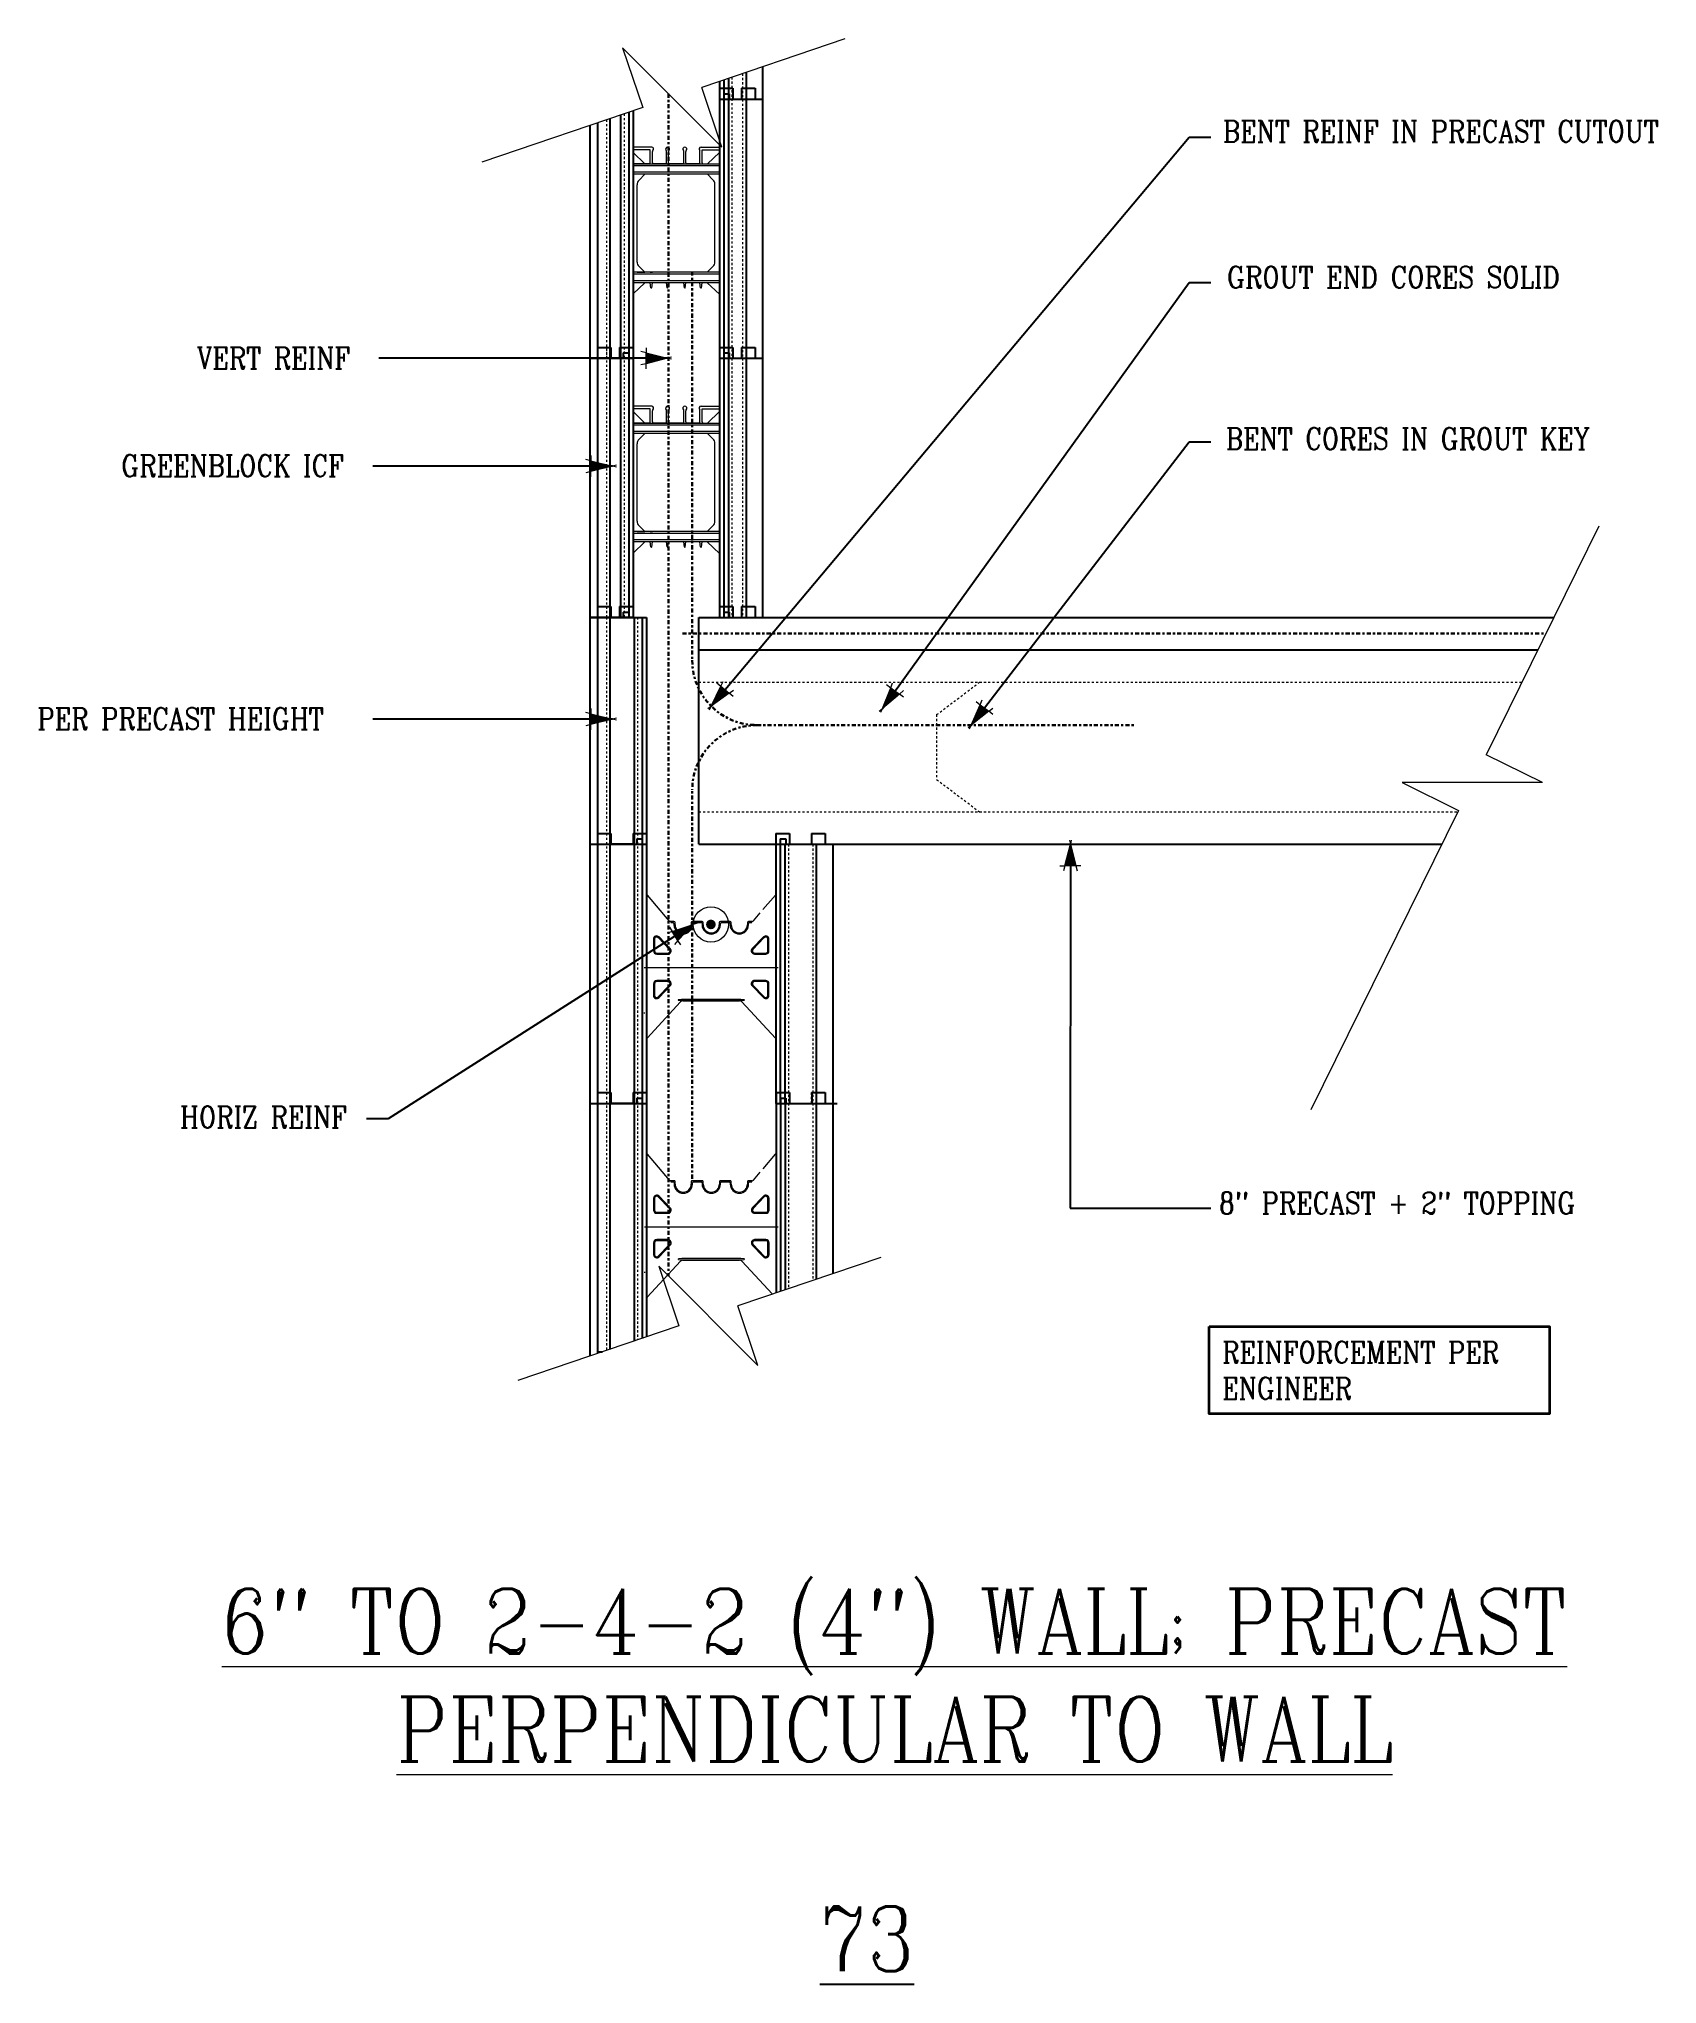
# Model space of a CAD drawing. Header units: inches. Extents: x -91.9 to -17, y 281.8 to 371.9.
import ezdxf

# ---------------------------------------------------------------- set-up
doc = ezdxf.new("R2010")
doc.units = ezdxf.units.IN
doc.header["$MEASUREMENT"] = 0
for name, pattern in [('CENTER', [2, 1.25, -0.25, 0.25, -0.25]), ('DASHED', [0.75, 0.5, -0.25]), ('DASHED2', [0.375, 0.25, -0.125]), ('HIDDEN', [0.375, 0.25, -0.125])]:
    doc.linetypes.add(name, pattern=pattern)
doc.layers.get('Defpoints').update_dxf_attribs({"color": 252})
for name, color, linetype, lineweight in [('A2 Hatch', 8, 'Continuous', 9), ('A4 medium', 7, 'Continuous', 35), ('DETAILS', 7, 'Continuous', 13), ('DIM', 3, 'Continuous', 13), ('REBAR', 2, 'CENTER', 30)]:
    doc.layers.add(name, color=color, linetype=linetype, lineweight=lineweight)
doc.styles.add('ARCTEXT', font='arctext.shx', dxfattribs={"width": 0.85})
doc.styles.add('RomanC', font='romanc.shx', dxfattribs={"width": 0.85, "height": 5})
doc.dimstyles.new('ARCTEXT1-4', dxfattribs={"dimtxt": 4, "dimasz": 2, "dimexe": 2, "dimexo": 2, "dimgap": 2, "dimtad": 1, "dimdec": 4, "dimzin": 3, "dimdsep": 46, "dimlunit": 4, "dimtxsty": 'ARCTEXT', "dimblk": 'ARCHTICK', "dimcen": 2, "dimaunit": 1, "dimadec": 0, "dimazin": 0, "dimtfac": 1, "dimtdec": 4, "dimtmove": 2, "dimatfit": 3, "dimldrblk": 'arrow', "dimfxl": 1, "dimtolj": 1, "dimtzin": 0, "dimarcsym": 0})

msp = doc.modelspace()

# ---------------------------------------------------------------- texts
at = {"layer": 'Defpoints', "insert": (-53.597, 285.409), "char_height": 3, "width": 90.08, "attachment_point": 2, "style": 'RomanC'}
msp.add_mtext('{\\L73\\P}\\P            ', dxfattribs=at)
at = {"layer": 'DIM', "color": 3, "char_height": 1, "attachment_point": 1, "style": 'RomanC'}
for s, insert, width in [('BENT REINF IN PRECAST CUTOUT ', (-37.12, 368.092), 22.68955), ('GROUT END CORES SOLID', (-36.93, 361.336), 22.68955), ('VERT REINF ', (-84.64, 357.594), 22.68955), ('BENT CORES IN GROUT KEY', (-36.985, 353.857), 22.68955), ('GREENBLOCK ICF', (-88.138, 352.604), 22.68955), ('PER PRECAST HEIGHT', (-92.018, 340.896), 22.68955), ('HORIZ REINF ', (-85.412, 322.452), 22.68955), ('8" PRECAST + 2" TOPPING ', (-37.3, 318.471), 22.68955), ('REINFORCEMENT PER ENGINEER', (-37.155, 311.564), 16.01643)]:
    msp.add_mtext(s, dxfattribs=dict(at, insert=insert, width=width))
at = {"layer": 'DIM', "insert": (-52.33, 300.108), "char_height": 3, "width": 75.85974, "attachment_point": 2, "style": 'RomanC'}
msp.add_mtext('{\\L6" TO 2-4-2 (4") WALL; PRECAST PERPENDICULAR TO WALL}\\P\\P             ', dxfattribs=at)

# ---------------------------------------------------------------- blocks, each defined once
blk = doc.blocks.new('_ArchTick')
at = {"color": 0, "linetype": 'ByBlock', "const_width": 0.15}
blk.add_lwpolyline([(-0.5, -0.5), (0.5, 0.5)], dxfattribs=at)
blk = doc.blocks.new('arrow')
at = {"layer": 'DIM'}
blk.add_hatch(color=253, dxfattribs=at).paths.add_polyline_path([(-2, 0.5), (-2, -0.5), (0, 0)])
at = {"layer": 'DIM', "lineweight": 9}
for points in [[(-2, 0.98), (-2, 0.5), (-2.47, 0.62)], [(0.37, 0.09), (0, 0)], [(0.37, -0.09), (0, 0)], [(-2, -0.98), (-2, -0.5), (-2.47, -0.62)]]:
    blk.add_lwpolyline(points, dxfattribs=at)
at = {"layer": 'DIM', "lineweight": 15}
blk.add_lwpolyline([(0, 0), (-2, -0.5), (-2, 0.5), (0, 0)], dxfattribs=at)

# ---------------------------------------------------------------- hatches: boundary and pattern name
at = {"layer": 'A2 Hatch', "ltscale": 0.15}
h = msp.add_hatch(color=256, dxfattribs=at)
edge = h.paths.add_edge_path()
edge.add_arc((-60.827, 330.868), 0.224, 0, 360)

# ---------------------------------------------------------------- linework, layer by layer
at = {"color": 1}
for p, q in [((-59.199, 370.315), (-59.199, 357.08)), ((-58.434, 370.574), (-58.434, 357.08)), ((-60.434, 369.896), (-60.434, 357.08)), ((-60.434, 369.58), (-59.809, 369.58)), ((-60.434, 369.58), (-59.809, 369.58)), ((-60.434, 369.58), (-59.809, 369.58)), ((-60.434, 369.58), (-59.809, 369.58)), ((-60.434, 369.58), (-59.809, 369.58)), ((-60.434, 369.58), (-59.809, 369.58)), ((-60.434, 369.58), (-59.809, 369.58)), ((-60.434, 369.58), (-59.809, 369.58)), ((-60.434, 369.58), (-59.809, 369.58)), ((-60.434, 369.58), (-59.809, 369.58)), ((-60.434, 369.58), (-59.809, 369.58)), ((-60.434, 369.58), (-59.809, 369.58)), ((-60.434, 369.58), (-59.809, 369.58)), ((-60.434, 369.58), (-59.809, 369.58)), ((-60.434, 369.58), (-59.809, 369.58)), ((-60.434, 369.58), (-59.809, 369.58)), ((-60.434, 369.58), (-59.809, 369.58)), ((-60.434, 369.58), (-59.809, 369.58)), ((-60.434, 369.58), (-59.809, 369.58)), ((-60.434, 369.58), (-59.809, 369.58)), ((-60.434, 369.58), (-59.809, 369.58)), ((-60.434, 369.58), (-59.809, 369.58)), ((-60.434, 369.58), (-59.809, 369.58)), ((-60.434, 369.58), (-59.809, 369.58)), ((-60.234, 369.964), (-60.234, 357.08)), ((-60.234, 369.33), (-59.984, 369.33)), ((-60.234, 369.33), (-59.984, 369.33)), ((-60.234, 369.33), (-59.984, 369.33)), ((-60.234, 369.33), (-59.984, 369.33)), ((-60.234, 369.33), (-59.984, 369.33)), ((-60.234, 369.33), (-59.984, 369.33)), ((-60.234, 369.33), (-59.984, 369.33)), ((-60.234, 369.33), (-59.984, 369.33)), ((-60.234, 369.33), (-59.984, 369.33)), ((-60.234, 369.33), (-59.984, 369.33)), ((-60.234, 369.33), (-59.984, 369.33)), ((-60.234, 369.33), (-59.984, 369.33)), ((-60.234, 369.33), (-59.984, 369.33)), ((-60.234, 369.33), (-59.984, 369.33)), ((-60.234, 369.33), (-59.984, 369.33)), ((-60.234, 369.33), (-59.984, 369.33)), ((-60.234, 369.33), (-59.984, 369.33)), ((-60.234, 369.33), (-59.984, 369.33)), ((-60.234, 369.33), (-59.984, 369.33)), ((-60.234, 369.33), (-59.984, 369.33)), ((-60.234, 369.33), (-59.984, 369.33)), ((-60.234, 369.33), (-59.984, 369.33)), ((-60.234, 369.33), (-59.984, 369.33)), ((-60.234, 369.33), (-59.984, 369.33)), ((-60.019, 370.037), (-60.019, 357.08)), ((-59.984, 369.33), (-59.984, 369.08)), ((-59.984, 369.33), (-59.984, 369.08)), ((-59.984, 369.33), (-59.984, 369.08)), ((-59.984, 369.33), (-59.984, 369.08)), ((-59.984, 369.33), (-59.984, 369.08)), ((-59.984, 369.33), (-59.984, 369.08)), ((-59.984, 369.33), (-59.984, 369.08)), ((-59.984, 369.33), (-59.984, 369.08)), ((-59.984, 369.33), (-59.984, 369.08)), ((-59.984, 369.33), (-59.984, 369.08)), ((-59.984, 369.33), (-59.984, 369.08)), ((-59.984, 369.33), (-59.984, 369.08)), ((-59.984, 369.33), (-59.984, 369.08)), ((-59.984, 369.33), (-59.984, 369.08)), ((-59.984, 369.33), (-59.984, 369.08)), ((-59.984, 369.33), (-59.984, 369.08)), ((-59.984, 369.33), (-59.984, 369.08)), ((-59.984, 369.33), (-59.984, 369.08)), ((-59.984, 369.33), (-59.984, 369.08)), ((-59.984, 369.33), (-59.984, 369.08)), ((-59.984, 369.33), (-59.984, 369.08)), ((-59.984, 369.33), (-59.984, 369.08)), ((-59.984, 369.33), (-59.984, 369.08)), ((-59.984, 369.33), (-59.984, 369.08)), ((-59.809, 369.58), (-59.809, 369.08)), ((-59.809, 369.58), (-59.809, 369.08)), ((-59.809, 369.58), (-59.809, 369.08)), ((-59.809, 369.58), (-59.809, 369.08)), ((-59.809, 369.58), (-59.809, 369.08)), ((-59.809, 369.58), (-59.809, 369.08)), ((-59.809, 369.58), (-59.809, 369.08)), ((-59.809, 369.58), (-59.809, 369.08)), ((-59.809, 369.58), (-59.809, 369.08)), ((-59.809, 369.58), (-59.809, 369.08)), ((-59.809, 369.58), (-59.809, 369.08)), ((-59.809, 369.58), (-59.809, 369.08)), ((-59.809, 369.58), (-59.809, 369.08)), ((-59.809, 369.58), (-59.809, 369.08)), ((-59.809, 369.58), (-59.809, 369.08)), ((-59.809, 369.58), (-59.809, 369.08)), ((-59.809, 369.58), (-59.809, 369.08)), ((-59.809, 369.58), (-59.809, 369.08)), ((-59.809, 369.58), (-59.809, 369.08)), ((-59.809, 369.58), (-59.809, 369.08)), ((-59.809, 369.58), (-59.809, 369.08)), ((-59.809, 369.58), (-59.809, 369.08)), ((-59.809, 369.58), (-59.809, 369.08)), ((-59.809, 369.58), (-59.809, 369.08)), ((-59.409, 369.58), (-59.409, 369.08)), ((-59.409, 369.58), (-58.784, 369.58)), ((-59.409, 369.58), (-59.409, 369.08)), ((-59.409, 369.58), (-58.784, 369.58)), ((-59.409, 369.58), (-59.409, 369.08)), ((-59.409, 369.58), (-58.784, 369.58)), ((-59.409, 369.58), (-59.409, 369.08)), ((-59.409, 369.58), (-58.784, 369.58)), ((-59.409, 369.58), (-59.409, 369.08)), ((-59.409, 369.58), (-58.784, 369.58)), ((-59.409, 369.58), (-59.409, 369.08)), ((-59.409, 369.58), (-58.784, 369.58)), ((-59.409, 369.58), (-59.409, 369.08)), ((-59.409, 369.58), (-58.784, 369.58)), ((-59.409, 369.58), (-59.409, 369.08)), ((-59.409, 369.58), (-58.784, 369.58)), ((-59.409, 369.58), (-59.409, 369.08)), ((-59.409, 369.58), (-58.784, 369.58)), ((-59.409, 369.58), (-59.409, 369.08)), ((-59.409, 369.58), (-58.784, 369.58)), ((-59.409, 369.58), (-59.409, 369.08)), ((-59.409, 369.58), (-58.784, 369.58)), ((-59.409, 369.58), (-59.409, 369.08)), ((-59.409, 369.58), (-58.784, 369.58)), ((-59.409, 369.58), (-59.409, 369.08)), ((-59.409, 369.58), (-58.784, 369.58)), ((-59.409, 369.58), (-59.409, 369.08)), ((-59.409, 369.58), (-58.784, 369.58)), ((-59.409, 369.58), (-59.409, 369.08)), ((-59.409, 369.58), (-58.784, 369.58)), ((-59.409, 369.58), (-59.409, 369.08)), ((-59.409, 369.58), (-58.784, 369.58)), ((-59.409, 369.58), (-59.409, 369.08)), ((-59.409, 369.58), (-58.784, 369.58)), ((-59.409, 369.58), (-59.409, 369.08)), ((-59.409, 369.58), (-58.784, 369.58)), ((-59.409, 369.58), (-59.409, 369.08)), ((-59.409, 369.58), (-58.784, 369.58)), ((-59.409, 369.58), (-59.409, 369.08)), ((-59.409, 369.58), (-58.784, 369.58)), ((-59.409, 369.58), (-59.409, 369.08)), ((-59.409, 369.58), (-58.784, 369.58)), ((-59.409, 369.58), (-59.409, 369.08)), ((-59.409, 369.58), (-58.784, 369.58)), ((-59.409, 369.58), (-59.409, 369.08)), ((-59.409, 369.58), (-58.784, 369.58)), ((-59.409, 369.58), (-59.409, 369.08)), ((-59.409, 369.58), (-58.784, 369.58)), ((-58.784, 369.58), (-58.784, 369.08)), ((-58.784, 369.58), (-58.784, 369.08)), ((-58.784, 369.58), (-58.784, 369.08)), ((-58.784, 369.58), (-58.784, 369.08)), ((-58.784, 369.58), (-58.784, 369.08)), ((-58.784, 369.58), (-58.784, 369.08)), ((-58.784, 369.58), (-58.784, 369.08)), ((-58.784, 369.58), (-58.784, 369.08)), ((-58.784, 369.58), (-58.784, 369.08)), ((-58.784, 369.58), (-58.784, 369.08)), ((-58.784, 369.58), (-58.784, 369.08)), ((-58.784, 369.58), (-58.784, 369.08)), ((-58.784, 369.58), (-58.784, 369.08)), ((-58.784, 369.58), (-58.784, 369.08)), ((-58.784, 369.58), (-58.784, 369.08)), ((-58.784, 369.58), (-58.784, 369.08)), ((-58.784, 369.58), (-58.784, 369.08)), ((-58.784, 369.58), (-58.784, 369.08)), ((-58.784, 369.58), (-58.784, 369.08)), ((-58.784, 369.58), (-58.784, 369.08)), ((-58.784, 369.58), (-58.784, 369.08)), ((-58.784, 369.58), (-58.784, 369.08)), ((-58.784, 369.58), (-58.784, 369.08)), ((-58.784, 369.58), (-58.784, 369.08)), ((-65.009, 368.345), (-65.009, 357.08)), ((-64.634, 368.472), (-64.634, 357.08)), ((-64.434, 368.54), (-64.434, 357.08)), ((-60.434, 369.08), (-58.434, 369.08)), ((-60.434, 369.08), (-60.234, 369.08)), ((-60.434, 369.08), (-58.434, 369.08)), ((-60.434, 369.08), (-58.434, 369.08)), ((-60.434, 369.08), (-60.234, 369.08)), ((-60.434, 369.08), (-58.434, 369.08)), ((-60.434, 369.08), (-58.434, 369.08)), ((-60.434, 369.08), (-58.434, 369.08)), ((-60.434, 369.08), (-60.234, 369.08)), ((-60.434, 369.08), (-58.434, 369.08)), ((-60.434, 369.08), (-58.434, 369.08)), ((-60.434, 369.08), (-60.234, 369.08)), ((-60.434, 369.08), (-58.434, 369.08)), ((-60.434, 369.08), (-58.434, 369.08)), ((-60.434, 369.08), (-58.434, 369.08)), ((-60.434, 369.08), (-60.234, 369.08)), ((-60.434, 369.08), (-58.434, 369.08)), ((-60.434, 369.08), (-58.434, 369.08)), ((-60.434, 369.08), (-60.234, 369.08)), ((-60.434, 369.08), (-58.434, 369.08)), ((-60.434, 369.08), (-58.434, 369.08)), ((-60.434, 369.08), (-58.434, 369.08)), ((-60.434, 369.08), (-60.234, 369.08)), ((-60.434, 369.08), (-58.434, 369.08)), ((-60.434, 369.08), (-58.434, 369.08)), ((-60.434, 369.08), (-60.234, 369.08)), ((-60.434, 369.08), (-58.434, 369.08)), ((-60.434, 369.08), (-58.434, 369.08)), ((-60.434, 369.08), (-58.434, 369.08)), ((-60.434, 369.08), (-60.234, 369.08)), ((-60.434, 369.08), (-58.434, 369.08)), ((-60.434, 369.08), (-58.434, 369.08)), ((-60.434, 369.08), (-60.234, 369.08)), ((-60.434, 369.08), (-58.434, 369.08)), ((-60.434, 369.08), (-58.434, 369.08)), ((-60.434, 369.08), (-58.434, 369.08)), ((-60.434, 369.08), (-60.234, 369.08)), ((-60.434, 369.08), (-58.434, 369.08)), ((-60.434, 369.08), (-58.434, 369.08)), ((-60.434, 369.08), (-60.234, 369.08)), ((-60.434, 369.08), (-58.434, 369.08)), ((-60.434, 369.08), (-58.434, 369.08)), ((-60.434, 369.08), (-58.434, 369.08)), ((-60.434, 369.08), (-60.234, 369.08)), ((-60.434, 369.08), (-58.434, 369.08)), ((-60.434, 369.08), (-58.434, 369.08)), ((-60.434, 369.08), (-60.234, 369.08)), ((-60.434, 369.08), (-58.434, 369.08)), ((-60.434, 369.08), (-58.434, 369.08)), ((-60.434, 369.08), (-58.434, 369.08)), ((-60.434, 369.08), (-60.234, 369.08)), ((-60.434, 369.08), (-58.434, 369.08)), ((-60.434, 369.08), (-58.434, 369.08)), ((-60.434, 369.08), (-60.234, 369.08)), ((-60.434, 369.08), (-58.434, 369.08)), ((-60.434, 369.08), (-58.434, 369.08)), ((-60.434, 369.08), (-58.434, 369.08)), ((-60.434, 369.08), (-60.234, 369.08)), ((-60.434, 369.08), (-58.434, 369.08)), ((-60.434, 369.08), (-58.434, 369.08)), ((-60.434, 369.08), (-60.234, 369.08)), ((-60.434, 369.08), (-58.434, 369.08)), ((-60.434, 369.08), (-58.434, 369.08)), ((-60.434, 369.08), (-58.434, 369.08)), ((-60.434, 369.08), (-60.234, 369.08)), ((-60.434, 369.08), (-58.434, 369.08)), ((-60.434, 369.08), (-58.434, 369.08)), ((-60.434, 369.08), (-60.234, 369.08)), ((-60.434, 369.08), (-58.434, 369.08)), ((-60.434, 369.08), (-58.434, 369.08)), ((-60.434, 369.08), (-58.434, 369.08)), ((-60.434, 369.08), (-60.234, 369.08)), ((-60.434, 369.08), (-58.434, 369.08)), ((-60.434, 369.08), (-58.434, 369.08)), ((-60.434, 369.08), (-60.234, 369.08)), ((-60.434, 369.08), (-58.434, 369.08)), ((-60.434, 369.08), (-58.434, 369.08)), ((-60.434, 369.08), (-58.434, 369.08)), ((-60.434, 369.08), (-60.234, 369.08)), ((-60.434, 369.08), (-58.434, 369.08)), ((-60.434, 369.08), (-58.434, 369.08)), ((-60.434, 369.08), (-60.234, 369.08)), ((-60.434, 369.08), (-58.434, 369.08)), ((-60.434, 369.08), (-58.434, 369.08)), ((-60.019, 369.08), (-58.434, 369.08)), ((-60.019, 369.08), (-58.434, 369.08)), ((-60.019, 369.08), (-58.434, 369.08)), ((-60.019, 369.08), (-58.434, 369.08)), ((-60.019, 369.08), (-58.434, 369.08)), ((-60.019, 369.08), (-58.434, 369.08)), ((-60.019, 369.08), (-58.434, 369.08)), ((-60.019, 369.08), (-58.434, 369.08)), ((-60.019, 369.08), (-58.434, 369.08)), ((-60.019, 369.08), (-58.434, 369.08)), ((-60.019, 369.08), (-58.434, 369.08)), ((-60.019, 369.08), (-58.434, 369.08)), ((-60.019, 369.08), (-58.434, 369.08)), ((-60.019, 369.08), (-58.434, 369.08)), ((-60.019, 369.08), (-58.434, 369.08)), ((-60.019, 369.08), (-58.434, 369.08)), ((-60.019, 369.08), (-58.434, 369.08)), ((-60.019, 369.08), (-58.434, 369.08)), ((-60.019, 369.08), (-58.434, 369.08)), ((-60.019, 369.08), (-58.434, 369.08)), ((-60.019, 369.08), (-58.434, 369.08)), ((-60.019, 369.08), (-58.434, 369.08)), ((-60.019, 369.08), (-58.434, 369.08)), ((-60.019, 369.08), (-58.434, 369.08)), ((-66.434, 367.861), (-66.434, 357.08)), ((-66.084, 367.98), (-66.084, 357.08)), ((-65.509, 368.175), (-65.509, 357.08)), ((-66.084, 357.58), (-65.459, 357.58)), ((-66.084, 357.58), (-65.459, 357.58)), ((-66.084, 357.58), (-65.459, 357.58)), ((-66.084, 357.58), (-65.459, 357.58)), ((-66.084, 357.58), (-66.084, 345.08)), ((-66.084, 357.58), (-65.459, 357.58)), ((-66.084, 357.58), (-65.459, 357.58)), ((-66.084, 357.58), (-65.459, 357.58)), ((-66.084, 357.58), (-65.459, 357.58)), ((-66.084, 357.58), (-65.459, 357.58)), ((-66.084, 357.58), (-65.459, 357.58)), ((-66.084, 357.58), (-65.459, 357.58)), ((-66.084, 357.58), (-65.459, 357.58)), ((-66.084, 357.58), (-65.459, 357.58)), ((-66.084, 357.58), (-65.459, 357.58)), ((-66.084, 357.58), (-65.459, 357.58)), ((-66.084, 357.58), (-65.459, 357.58)), ((-66.084, 357.58), (-65.459, 357.58)), ((-66.084, 357.58), (-65.459, 357.58)), ((-66.084, 357.58), (-65.459, 357.58)), ((-66.084, 357.58), (-65.459, 357.58)), ((-66.084, 357.58), (-65.459, 357.58)), ((-66.084, 357.58), (-65.459, 357.58)), ((-66.084, 357.58), (-65.459, 357.58)), ((-66.084, 357.58), (-65.459, 357.58)), ((-66.084, 357.58), (-65.459, 357.58)), ((-66.084, 357.58), (-65.459, 357.58)), ((-66.084, 357.58), (-65.459, 357.58)), ((-66.084, 357.58), (-65.459, 357.58)), ((-66.084, 357.58), (-65.459, 357.58)), ((-66.084, 357.58), (-65.459, 357.58)), ((-66.084, 357.58), (-65.459, 357.58)), ((-66.084, 357.58), (-65.459, 357.58)), ((-66.084, 357.58), (-65.459, 357.58)), ((-66.084, 357.58), (-65.459, 357.58)), ((-66.084, 357.58), (-65.459, 357.58)), ((-66.084, 357.58), (-65.459, 357.58)), ((-66.084, 357.58), (-65.459, 357.58)), ((-66.084, 357.58), (-65.459, 357.58)), ((-66.084, 357.58), (-65.459, 357.58)), ((-66.084, 357.58), (-65.459, 357.58)), ((-65.509, 357.58), (-65.509, 345.08)), ((-65.459, 357.58), (-65.459, 357.08)), ((-65.459, 357.58), (-65.459, 357.08)), ((-65.459, 357.58), (-65.459, 357.08)), ((-65.459, 357.58), (-65.459, 357.08)), ((-65.459, 357.58), (-65.459, 357.08)), ((-65.459, 357.58), (-65.459, 357.08)), ((-65.459, 357.58), (-65.459, 357.08)), ((-65.459, 357.58), (-65.459, 357.08)), ((-65.459, 357.58), (-65.459, 357.08)), ((-65.459, 357.58), (-65.459, 357.08)), ((-65.459, 357.58), (-65.459, 357.08)), ((-65.459, 357.58), (-65.459, 357.08)), ((-65.459, 357.58), (-65.459, 357.08)), ((-65.459, 357.58), (-65.459, 357.08)), ((-65.459, 357.58), (-65.459, 357.08)), ((-65.459, 357.58), (-65.459, 357.08)), ((-65.459, 357.58), (-65.459, 357.08)), ((-65.459, 357.58), (-65.459, 357.08)), ((-65.459, 357.58), (-65.459, 357.08)), ((-65.459, 357.58), (-65.459, 357.08)), ((-65.459, 357.58), (-65.459, 357.08)), ((-65.459, 357.58), (-65.459, 357.08)), ((-65.459, 357.58), (-65.459, 357.08)), ((-65.459, 357.58), (-65.459, 357.08)), ((-65.459, 357.58), (-65.459, 357.08)), ((-65.459, 357.58), (-65.459, 357.08)), ((-65.459, 357.58), (-65.459, 357.08)), ((-65.459, 357.58), (-65.459, 357.08)), ((-65.459, 357.58), (-65.459, 357.08)), ((-65.459, 357.58), (-65.459, 357.08)), ((-65.459, 357.58), (-65.459, 357.08)), ((-65.459, 357.58), (-65.459, 357.08)), ((-65.459, 357.58), (-65.459, 357.08)), ((-65.459, 357.58), (-65.459, 357.08)), ((-65.459, 357.58), (-65.459, 357.08)), ((-65.459, 357.58), (-65.459, 357.08)), ((-65.459, 357.58), (-65.459, 357.08)), ((-65.459, 357.58), (-65.459, 357.08)), ((-65.459, 357.58), (-65.459, 357.08)), ((-65.459, 357.58), (-65.459, 357.08)), ((-65.059, 357.58), (-65.059, 357.08)), ((-65.059, 357.58), (-64.434, 357.58)), ((-65.059, 357.58), (-65.059, 357.08)), ((-65.059, 357.58), (-64.434, 357.58)), ((-65.059, 357.58), (-65.059, 357.08)), ((-65.059, 357.58), (-64.434, 357.58)), ((-65.059, 357.58), (-65.059, 357.08)), ((-65.059, 357.58), (-64.434, 357.58)), ((-65.059, 357.58), (-65.059, 357.08)), ((-65.059, 357.58), (-64.434, 357.58)), ((-65.059, 357.58), (-65.059, 357.08)), ((-65.059, 357.58), (-64.434, 357.58)), ((-65.059, 357.58), (-65.059, 357.08)), ((-65.059, 357.58), (-64.434, 357.58)), ((-65.059, 357.58), (-65.059, 357.08)), ((-65.059, 357.58), (-64.434, 357.58)), ((-65.059, 357.58), (-65.059, 357.08)), ((-65.059, 357.58), (-64.434, 357.58)), ((-65.059, 357.58), (-65.059, 357.08)), ((-65.059, 357.58), (-64.434, 357.58)), ((-65.059, 357.58), (-65.059, 357.08)), ((-65.059, 357.58), (-64.434, 357.58)), ((-65.059, 357.58), (-65.059, 357.08)), ((-65.059, 357.58), (-64.434, 357.58)), ((-65.059, 357.58), (-65.059, 357.08)), ((-65.059, 357.58), (-64.434, 357.58)), ((-65.059, 357.58), (-65.059, 357.08)), ((-65.059, 357.58), (-64.434, 357.58)), ((-65.059, 357.58), (-65.059, 357.08)), ((-65.059, 357.58), (-64.434, 357.58)), ((-65.059, 357.58), (-65.059, 357.08)), ((-65.059, 357.58), (-64.434, 357.58)), ((-65.059, 357.58), (-65.059, 357.08)), ((-65.059, 357.58), (-64.434, 357.58)), ((-65.059, 357.58), (-65.059, 357.08)), ((-65.059, 357.58), (-64.434, 357.58)), ((-65.059, 357.58), (-65.059, 357.08)), ((-65.059, 357.58), (-64.434, 357.58)), ((-65.059, 357.58), (-65.059, 357.08)), ((-65.059, 357.58), (-64.434, 357.58)), ((-65.059, 357.58), (-65.059, 357.08)), ((-65.059, 357.58), (-64.434, 357.58)), ((-65.059, 357.58), (-65.059, 357.08)), ((-65.059, 357.58), (-64.434, 357.58)), ((-65.059, 357.58), (-65.059, 357.08)), ((-65.059, 357.58), (-64.434, 357.58)), ((-65.059, 357.58), (-65.059, 357.08)), ((-65.059, 357.58), (-64.434, 357.58)), ((-65.059, 357.58), (-65.059, 357.08)), ((-65.059, 357.58), (-64.434, 357.58)), ((-65.059, 357.58), (-65.059, 357.08)), ((-65.059, 357.58), (-64.434, 357.58)), ((-65.059, 357.58), (-65.059, 357.08)), ((-65.059, 357.58), (-64.434, 357.58)), ((-65.059, 357.58), (-65.059, 357.08)), ((-65.059, 357.58), (-64.434, 357.58)), ((-65.059, 357.58), (-65.059, 357.08)), ((-65.059, 357.58), (-64.434, 357.58)), ((-65.059, 357.58), (-65.059, 357.08)), ((-65.059, 357.58), (-64.434, 357.58)), ((-65.059, 357.58), (-65.059, 357.08)), ((-65.059, 357.58), (-64.434, 357.58)), ((-65.059, 357.58), (-65.059, 357.08)), ((-65.059, 357.58), (-64.434, 357.58)), ((-65.059, 357.58), (-65.059, 357.08)), ((-65.059, 357.58), (-64.434, 357.58)), ((-65.059, 357.58), (-65.059, 357.08)), ((-65.059, 357.58), (-64.434, 357.58)), ((-65.059, 357.58), (-65.059, 357.08)), ((-65.059, 357.58), (-64.434, 357.58)), ((-65.059, 357.58), (-65.059, 357.08)), ((-65.059, 357.58), (-64.434, 357.58)), ((-65.059, 357.58), (-65.059, 357.08)), ((-65.059, 357.58), (-64.434, 357.58)), ((-65.059, 357.58), (-65.059, 357.08)), ((-65.059, 357.58), (-64.434, 357.58)), ((-65.059, 357.58), (-65.059, 357.08)), ((-65.059, 357.58), (-64.434, 357.58)), ((-65.059, 357.58), (-65.059, 357.08)), ((-65.059, 357.58), (-64.434, 357.58)), ((-65.009, 357.58), (-65.009, 345.08)), ((-64.434, 357.58), (-64.434, 345.08)), ((-60.434, 357.58), (-59.809, 357.58)), ((-60.434, 357.58), (-59.809, 357.58)), ((-60.434, 357.58), (-59.809, 357.58)), ((-60.434, 357.58), (-60.434, 345.08)), ((-60.434, 357.58), (-59.809, 357.58)), ((-60.434, 357.58), (-59.809, 357.58)), ((-60.434, 357.58), (-59.809, 357.58)), ((-60.434, 357.58), (-59.809, 357.58)), ((-60.434, 357.58), (-59.809, 357.58)), ((-60.434, 357.58), (-59.809, 357.58)), ((-60.434, 357.58), (-59.809, 357.58)), ((-60.434, 357.58), (-59.809, 357.58)), ((-60.434, 357.58), (-59.809, 357.58)), ((-60.434, 357.58), (-59.809, 357.58)), ((-60.434, 357.58), (-59.809, 357.58)), ((-60.434, 357.58), (-59.809, 357.58)), ((-60.434, 357.58), (-59.809, 357.58)), ((-60.434, 357.58), (-59.809, 357.58)), ((-60.434, 357.58), (-59.809, 357.58)), ((-60.434, 357.58), (-59.809, 357.58)), ((-60.434, 357.58), (-59.809, 357.58)), ((-60.434, 357.58), (-59.809, 357.58)), ((-60.434, 357.58), (-59.809, 357.58)), ((-60.434, 357.58), (-59.809, 357.58)), ((-60.434, 357.58), (-59.809, 357.58)), ((-60.434, 357.58), (-59.809, 357.58)), ((-60.434, 357.58), (-59.809, 357.58)), ((-60.434, 357.58), (-59.809, 357.58)), ((-60.434, 357.58), (-59.809, 357.58)), ((-60.434, 357.58), (-59.809, 357.58)), ((-60.434, 357.58), (-59.809, 357.58)), ((-60.434, 357.58), (-59.809, 357.58)), ((-60.434, 357.58), (-59.809, 357.58)), ((-60.434, 357.58), (-59.809, 357.58)), ((-60.434, 357.58), (-59.809, 357.58)), ((-60.434, 357.58), (-59.809, 357.58)), ((-60.434, 357.58), (-59.809, 357.58)), ((-60.434, 357.58), (-59.809, 357.58)), ((-60.434, 357.58), (-59.809, 357.58)), ((-60.434, 357.58), (-59.809, 357.58)), ((-60.434, 357.58), (-59.809, 357.58)), ((-59.809, 357.58), (-59.809, 357.08)), ((-59.809, 357.58), (-59.809, 357.08)), ((-59.809, 357.58), (-59.809, 357.08)), ((-59.809, 357.58), (-59.809, 357.08)), ((-59.809, 357.58), (-59.809, 357.08)), ((-59.809, 357.58), (-59.809, 357.08)), ((-59.809, 357.58), (-59.809, 357.08)), ((-59.809, 357.58), (-59.809, 357.08)), ((-59.809, 357.58), (-59.809, 357.08)), ((-59.809, 357.58), (-59.809, 357.08)), ((-59.809, 357.58), (-59.809, 357.08)), ((-59.809, 357.58), (-59.809, 357.08)), ((-59.809, 357.58), (-59.809, 357.08)), ((-59.809, 357.58), (-59.809, 357.08)), ((-59.809, 357.58), (-59.809, 357.08)), ((-59.809, 357.58), (-59.809, 357.08)), ((-59.809, 357.58), (-59.809, 357.08)), ((-59.809, 357.58), (-59.809, 357.08)), ((-59.809, 357.58), (-59.809, 357.08)), ((-59.809, 357.58), (-59.809, 357.08)), ((-59.809, 357.58), (-59.809, 357.08)), ((-59.809, 357.58), (-59.809, 357.08)), ((-59.809, 357.58), (-59.809, 357.08)), ((-59.809, 357.58), (-59.809, 357.08)), ((-59.809, 357.58), (-59.809, 357.08)), ((-59.809, 357.58), (-59.809, 357.08)), ((-59.809, 357.58), (-59.809, 357.08)), ((-59.809, 357.58), (-59.809, 357.08)), ((-59.809, 357.58), (-59.809, 357.08)), ((-59.809, 357.58), (-59.809, 357.08)), ((-59.809, 357.58), (-59.809, 357.08)), ((-59.809, 357.58), (-59.809, 357.08)), ((-59.809, 357.58), (-59.809, 357.08)), ((-59.809, 357.58), (-59.809, 357.08)), ((-59.809, 357.58), (-59.809, 357.08)), ((-59.809, 357.58), (-59.809, 357.08)), ((-59.809, 357.58), (-59.809, 357.08)), ((-59.809, 357.58), (-59.809, 357.08)), ((-59.809, 357.58), (-59.809, 357.08)), ((-59.809, 357.58), (-59.809, 357.08)), ((-59.409, 357.58), (-59.409, 357.08)), ((-59.409, 357.58), (-58.784, 357.58)), ((-59.409, 357.58), (-59.409, 357.08)), ((-59.409, 357.58), (-58.784, 357.58)), ((-59.409, 357.58), (-59.409, 357.08)), ((-59.409, 357.58), (-58.784, 357.58)), ((-59.409, 357.58), (-59.409, 357.08)), ((-59.409, 357.58), (-58.784, 357.58)), ((-59.409, 357.58), (-59.409, 357.08)), ((-59.409, 357.58), (-58.784, 357.58)), ((-59.409, 357.58), (-59.409, 357.08)), ((-59.409, 357.58), (-58.784, 357.58)), ((-59.409, 357.58), (-59.409, 357.08)), ((-59.409, 357.58), (-58.784, 357.58)), ((-59.409, 357.58), (-59.409, 357.08)), ((-59.409, 357.58), (-58.784, 357.58)), ((-59.409, 357.58), (-59.409, 357.08)), ((-59.409, 357.58), (-58.784, 357.58)), ((-59.409, 357.58), (-59.409, 357.08)), ((-59.409, 357.58), (-58.784, 357.58)), ((-59.409, 357.58), (-59.409, 357.08)), ((-59.409, 357.58), (-58.784, 357.58)), ((-59.409, 357.58), (-59.409, 357.08)), ((-59.409, 357.58), (-58.784, 357.58)), ((-59.409, 357.58), (-59.409, 357.08)), ((-59.409, 357.58), (-58.784, 357.58)), ((-59.409, 357.58), (-59.409, 357.08)), ((-59.409, 357.58), (-58.784, 357.58)), ((-59.409, 357.58), (-59.409, 357.08)), ((-59.409, 357.58), (-58.784, 357.58)), ((-59.409, 357.58), (-59.409, 357.08)), ((-59.409, 357.58), (-58.784, 357.58)), ((-59.409, 357.58), (-59.409, 357.08)), ((-59.409, 357.58), (-58.784, 357.58)), ((-59.409, 357.58), (-59.409, 357.08)), ((-59.409, 357.58), (-58.784, 357.58)), ((-59.409, 357.58), (-59.409, 357.08)), ((-59.409, 357.58), (-58.784, 357.58)), ((-59.409, 357.58), (-59.409, 357.08)), ((-59.409, 357.58), (-58.784, 357.58)), ((-59.409, 357.58), (-59.409, 357.08)), ((-59.409, 357.58), (-58.784, 357.58)), ((-59.409, 357.58), (-59.409, 357.08)), ((-59.409, 357.58), (-58.784, 357.58)), ((-59.409, 357.58), (-59.409, 357.08)), ((-59.409, 357.58), (-58.784, 357.58)), ((-59.409, 357.58), (-59.409, 357.08)), ((-59.409, 357.58), (-58.784, 357.58)), ((-59.409, 357.58), (-59.409, 357.08)), ((-59.409, 357.58), (-58.784, 357.58)), ((-59.409, 357.58), (-59.409, 357.08)), ((-59.409, 357.58), (-58.784, 357.58)), ((-59.409, 357.58), (-59.409, 357.08)), ((-59.409, 357.58), (-58.784, 357.58)), ((-59.409, 357.58), (-59.409, 357.08)), ((-59.409, 357.58), (-58.784, 357.58)), ((-59.409, 357.58), (-59.409, 357.08)), ((-59.409, 357.58), (-58.784, 357.58)), ((-59.409, 357.58), (-59.409, 357.08)), ((-59.409, 357.58), (-58.784, 357.58)), ((-59.409, 357.58), (-59.409, 357.08)), ((-59.409, 357.58), (-58.784, 357.58)), ((-59.409, 357.58), (-59.409, 357.08)), ((-59.409, 357.58), (-58.784, 357.58)), ((-59.409, 357.58), (-59.409, 357.08)), ((-59.409, 357.58), (-58.784, 357.58)), ((-59.409, 357.58), (-59.409, 357.08)), ((-59.409, 357.58), (-58.784, 357.58)), ((-59.409, 357.58), (-59.409, 357.08)), ((-59.409, 357.58), (-58.784, 357.58)), ((-59.409, 357.58), (-59.409, 357.08)), ((-59.409, 357.58), (-58.784, 357.58)), ((-59.409, 357.58), (-59.409, 357.08)), ((-59.409, 357.58), (-58.784, 357.58)), ((-59.409, 357.58), (-59.409, 357.08)), ((-59.409, 357.58), (-58.784, 357.58)), ((-59.409, 357.58), (-59.409, 357.08)), ((-59.409, 357.58), (-58.784, 357.58)), ((-59.409, 357.58), (-59.409, 357.08)), ((-59.409, 357.58), (-58.784, 357.58)), ((-58.784, 357.58), (-58.784, 357.08)), ((-58.784, 357.58), (-58.784, 357.08)), ((-58.784, 357.58), (-58.784, 357.08)), ((-58.784, 357.58), (-58.784, 357.08)), ((-58.784, 357.58), (-58.784, 357.08)), ((-58.784, 357.58), (-58.784, 357.08)), ((-58.784, 357.58), (-58.784, 357.08)), ((-58.784, 357.58), (-58.784, 357.08)), ((-58.784, 357.58), (-58.784, 357.08)), ((-58.784, 357.58), (-58.784, 357.08)), ((-58.784, 357.58), (-58.784, 357.08)), ((-58.784, 357.58), (-58.784, 357.08)), ((-58.784, 357.58), (-58.784, 357.08)), ((-58.784, 357.58), (-58.784, 357.08)), ((-58.784, 357.58), (-58.784, 357.08)), ((-58.784, 357.58), (-58.784, 357.08)), ((-58.784, 357.58), (-58.784, 357.08)), ((-58.784, 357.58), (-58.784, 357.08)), ((-58.784, 357.58), (-58.784, 357.08)), ((-58.784, 357.58), (-58.784, 357.08)), ((-58.784, 357.58), (-58.784, 357.08)), ((-58.784, 357.58), (-58.784, 357.08)), ((-58.784, 357.58), (-58.784, 357.08)), ((-58.784, 357.58), (-58.784, 357.08)), ((-58.784, 357.58), (-58.784, 357.08)), ((-58.784, 357.58), (-58.784, 357.08)), ((-58.784, 357.58), (-58.784, 357.08)), ((-58.784, 357.58), (-58.784, 357.08)), ((-58.784, 357.58), (-58.784, 357.08)), ((-58.784, 357.58), (-58.784, 357.08)), ((-58.784, 357.58), (-58.784, 357.08)), ((-58.784, 357.58), (-58.784, 357.08)), ((-58.784, 357.58), (-58.784, 357.08)), ((-58.784, 357.58), (-58.784, 357.08)), ((-58.784, 357.58), (-58.784, 357.08)), ((-58.784, 357.58), (-58.784, 357.08)), ((-58.784, 357.58), (-58.784, 357.08)), ((-58.784, 357.58), (-58.784, 357.08)), ((-58.784, 357.58), (-58.784, 357.08)), ((-58.784, 357.58), (-58.784, 357.08)), ((-66.434, 357.08), (-64.434, 357.08)), ((-66.434, 357.08), (-64.884, 357.08)), ((-66.434, 357.08), (-64.434, 357.08)), ((-66.434, 357.08), (-64.434, 357.08)), ((-66.434, 357.08), (-64.884, 357.08)), ((-66.434, 357.08), (-64.434, 357.08)), ((-66.434, 357.08), (-64.434, 357.08)), ((-66.434, 357.08), (-64.434, 357.08)), ((-66.434, 357.08), (-64.884, 357.08)), ((-66.434, 357.08), (-64.434, 357.08)), ((-66.434, 357.08), (-64.434, 357.08)), ((-66.434, 357.08), (-66.434, 345.08)), ((-66.434, 357.08), (-64.884, 357.08)), ((-66.434, 357.08), (-64.434, 357.08)), ((-66.434, 357.08), (-64.434, 357.08)), ((-66.434, 357.08), (-64.434, 357.08)), ((-66.434, 357.08), (-64.884, 357.08)), ((-66.434, 357.08), (-64.434, 357.08)), ((-66.434, 357.08), (-64.434, 357.08)), ((-66.434, 357.08), (-64.884, 357.08)), ((-66.434, 357.08), (-64.434, 357.08)), ((-66.434, 357.08), (-64.434, 357.08)), ((-66.434, 357.08), (-64.434, 357.08)), ((-66.434, 357.08), (-64.884, 357.08)), ((-66.434, 357.08), (-64.434, 357.08)), ((-66.434, 357.08), (-64.434, 357.08)), ((-66.434, 357.08), (-64.884, 357.08)), ((-66.434, 357.08), (-64.434, 357.08)), ((-66.434, 357.08), (-64.434, 357.08)), ((-66.434, 357.08), (-64.434, 357.08)), ((-66.434, 357.08), (-64.884, 357.08)), ((-66.434, 357.08), (-64.434, 357.08)), ((-66.434, 357.08), (-64.434, 357.08)), ((-66.434, 357.08), (-64.884, 357.08)), ((-66.434, 357.08), (-64.434, 357.08)), ((-66.434, 357.08), (-64.434, 357.08)), ((-66.434, 357.08), (-64.434, 357.08)), ((-66.434, 357.08), (-64.884, 357.08)), ((-66.434, 357.08), (-64.434, 357.08)), ((-66.434, 357.08), (-64.434, 357.08)), ((-66.434, 357.08), (-64.884, 357.08)), ((-66.434, 357.08), (-64.434, 357.08)), ((-66.434, 357.08), (-64.434, 357.08)), ((-66.434, 357.08), (-64.434, 357.08)), ((-66.434, 357.08), (-64.884, 357.08)), ((-66.434, 357.08), (-64.434, 357.08)), ((-66.434, 357.08), (-64.434, 357.08)), ((-66.434, 357.08), (-64.884, 357.08)), ((-66.434, 357.08), (-64.434, 357.08)), ((-66.434, 357.08), (-64.434, 357.08)), ((-66.434, 357.08), (-64.434, 357.08)), ((-66.434, 357.08), (-64.884, 357.08)), ((-66.434, 357.08), (-64.434, 357.08)), ((-66.434, 357.08), (-64.434, 357.08)), ((-66.434, 357.08), (-64.884, 357.08)), ((-66.434, 357.08), (-64.434, 357.08)), ((-66.434, 357.08), (-64.434, 357.08)), ((-66.434, 357.08), (-64.434, 357.08)), ((-66.434, 357.08), (-64.884, 357.08)), ((-66.434, 357.08), (-64.434, 357.08)), ((-66.434, 357.08), (-64.434, 357.08)), ((-66.434, 357.08), (-64.884, 357.08)), ((-66.434, 357.08), (-64.434, 357.08)), ((-66.434, 357.08), (-64.434, 357.08)), ((-66.434, 357.08), (-64.434, 357.08)), ((-66.434, 357.08), (-64.884, 357.08)), ((-66.434, 357.08), (-64.434, 357.08)), ((-66.434, 357.08), (-64.434, 357.08)), ((-66.434, 357.08), (-64.884, 357.08)), ((-66.434, 357.08), (-64.434, 357.08)), ((-66.434, 357.08), (-64.434, 357.08)), ((-66.434, 357.08), (-64.434, 357.08)), ((-66.434, 357.08), (-64.884, 357.08)), ((-66.434, 357.08), (-64.434, 357.08)), ((-66.434, 357.08), (-64.434, 357.08)), ((-66.434, 357.08), (-64.884, 357.08)), ((-66.434, 357.08), (-64.434, 357.08)), ((-66.434, 357.08), (-64.434, 357.08)), ((-66.434, 357.08), (-64.434, 357.08)), ((-66.434, 357.08), (-64.884, 357.08)), ((-66.434, 357.08), (-64.434, 357.08)), ((-66.434, 357.08), (-64.434, 357.08)), ((-66.434, 357.08), (-64.884, 357.08)), ((-66.434, 357.08), (-64.434, 357.08)), ((-66.434, 357.08), (-64.434, 357.08)), ((-66.434, 357.08), (-64.434, 357.08)), ((-66.434, 357.08), (-64.884, 357.08)), ((-66.434, 357.08), (-64.434, 357.08)), ((-66.434, 357.08), (-64.434, 357.08)), ((-66.434, 357.08), (-64.884, 357.08)), ((-66.434, 357.08), (-64.434, 357.08)), ((-66.434, 357.08), (-64.434, 357.08)), ((-66.434, 357.08), (-64.434, 357.08)), ((-66.434, 357.08), (-64.884, 357.08)), ((-66.434, 357.08), (-64.434, 357.08)), ((-66.434, 357.08), (-64.434, 357.08)), ((-66.434, 357.08), (-64.884, 357.08)), ((-66.434, 357.08), (-64.434, 357.08)), ((-66.434, 357.08), (-64.434, 357.08)), ((-66.434, 357.08), (-64.434, 357.08)), ((-66.434, 357.08), (-64.884, 357.08)), ((-66.434, 357.08), (-64.434, 357.08)), ((-66.434, 357.08), (-64.434, 357.08)), ((-66.434, 357.08), (-64.884, 357.08)), ((-66.434, 357.08), (-64.434, 357.08)), ((-66.434, 357.08), (-64.434, 357.08)), ((-66.434, 357.08), (-64.434, 357.08)), ((-66.434, 357.08), (-64.884, 357.08)), ((-66.434, 357.08), (-64.434, 357.08)), ((-66.434, 357.08), (-64.434, 357.08)), ((-66.434, 357.08), (-64.884, 357.08)), ((-66.434, 357.08), (-64.434, 357.08)), ((-66.434, 357.08), (-64.434, 357.08)), ((-66.434, 357.08), (-64.434, 357.08)), ((-66.434, 357.08), (-64.884, 357.08)), ((-66.434, 357.08), (-64.434, 357.08)), ((-66.434, 357.08), (-64.434, 357.08)), ((-66.434, 357.08), (-64.884, 357.08)), ((-66.434, 357.08), (-64.434, 357.08)), ((-66.434, 357.08), (-64.434, 357.08)), ((-66.434, 357.08), (-64.434, 357.08)), ((-66.434, 357.08), (-64.884, 357.08)), ((-66.434, 357.08), (-64.434, 357.08)), ((-66.434, 357.08), (-64.434, 357.08)), ((-66.434, 357.08), (-64.884, 357.08)), ((-66.434, 357.08), (-64.434, 357.08)), ((-66.434, 357.08), (-64.434, 357.08)), ((-66.434, 357.08), (-64.434, 357.08)), ((-66.434, 357.08), (-64.884, 357.08)), ((-66.434, 357.08), (-64.434, 357.08)), ((-66.434, 357.08), (-64.434, 357.08)), ((-66.434, 357.08), (-64.884, 357.08)), ((-66.434, 357.08), (-64.434, 357.08)), ((-66.434, 357.08), (-64.434, 357.08)), ((-66.434, 357.08), (-64.434, 357.08)), ((-66.434, 357.08), (-64.884, 357.08)), ((-66.434, 357.08), (-64.434, 357.08)), ((-66.434, 357.08), (-64.434, 357.08)), ((-66.434, 357.08), (-64.884, 357.08)), ((-66.434, 357.08), (-64.434, 357.08)), ((-65.009, 357.08), (-65.509, 357.08)), ((-65.009, 357.08), (-65.509, 357.08)), ((-65.009, 357.08), (-65.509, 357.08)), ((-65.009, 357.08), (-65.509, 357.08)), ((-65.009, 357.08), (-65.509, 357.08)), ((-65.009, 357.08), (-65.509, 357.08)), ((-65.009, 357.08), (-65.509, 357.08)), ((-65.009, 357.08), (-65.509, 357.08)), ((-65.009, 357.08), (-65.509, 357.08)), ((-65.009, 357.08), (-65.509, 357.08)), ((-65.009, 357.08), (-65.509, 357.08)), ((-65.009, 357.08), (-65.509, 357.08)), ((-65.009, 357.08), (-65.509, 357.08)), ((-65.009, 357.08), (-65.509, 357.08)), ((-65.009, 357.08), (-65.509, 357.08)), ((-65.009, 357.08), (-65.509, 357.08)), ((-65.009, 357.08), (-65.509, 357.08)), ((-65.009, 357.08), (-65.509, 357.08)), ((-65.009, 357.08), (-65.509, 357.08)), ((-65.009, 357.08), (-65.509, 357.08)), ((-65.009, 357.08), (-65.509, 357.08)), ((-65.009, 357.08), (-65.509, 357.08)), ((-65.009, 357.08), (-65.509, 357.08)), ((-65.009, 357.08), (-65.509, 357.08)), ((-65.009, 357.08), (-65.509, 357.08)), ((-65.009, 357.08), (-65.509, 357.08)), ((-65.009, 357.08), (-65.509, 357.08)), ((-65.009, 357.08), (-65.509, 357.08)), ((-65.009, 357.08), (-65.509, 357.08)), ((-65.009, 357.08), (-65.509, 357.08)), ((-65.009, 357.08), (-65.509, 357.08)), ((-65.009, 357.08), (-65.509, 357.08)), ((-65.009, 357.08), (-65.509, 357.08)), ((-65.009, 357.08), (-65.509, 357.08)), ((-65.009, 357.08), (-65.509, 357.08)), ((-65.009, 357.08), (-65.509, 357.08)), ((-65.009, 357.08), (-65.509, 357.08)), ((-65.009, 357.08), (-65.509, 357.08)), ((-65.009, 357.08), (-65.509, 357.08)), ((-65.009, 357.08), (-65.509, 357.08)), ((-64.884, 357.33), (-64.884, 357.08)), ((-64.884, 357.33), (-64.634, 357.33)), ((-64.884, 357.33), (-64.884, 357.08)), ((-64.884, 357.33), (-64.634, 357.33)), ((-64.884, 357.33), (-64.884, 357.08)), ((-64.884, 357.33), (-64.634, 357.33)), ((-64.884, 357.33), (-64.884, 357.08)), ((-64.884, 357.33), (-64.634, 357.33)), ((-64.884, 357.33), (-64.884, 357.08)), ((-64.884, 357.33), (-64.634, 357.33)), ((-64.884, 357.33), (-64.884, 357.08)), ((-64.884, 357.33), (-64.634, 357.33)), ((-64.884, 357.33), (-64.884, 357.08)), ((-64.884, 357.33), (-64.634, 357.33)), ((-64.884, 357.33), (-64.884, 357.08)), ((-64.884, 357.33), (-64.634, 357.33)), ((-64.884, 357.33), (-64.884, 357.08)), ((-64.884, 357.33), (-64.634, 357.33)), ((-64.884, 357.33), (-64.884, 357.08)), ((-64.884, 357.33), (-64.634, 357.33)), ((-64.884, 357.33), (-64.884, 357.08)), ((-64.884, 357.33), (-64.634, 357.33)), ((-64.884, 357.33), (-64.884, 357.08)), ((-64.884, 357.33), (-64.634, 357.33)), ((-64.884, 357.33), (-64.884, 357.08)), ((-64.884, 357.33), (-64.634, 357.33)), ((-64.884, 357.33), (-64.884, 357.08)), ((-64.884, 357.33), (-64.634, 357.33)), ((-64.884, 357.33), (-64.884, 357.08)), ((-64.884, 357.33), (-64.634, 357.33)), ((-64.884, 357.33), (-64.884, 357.08)), ((-64.884, 357.33), (-64.634, 357.33)), ((-64.884, 357.33), (-64.884, 357.08)), ((-64.884, 357.33), (-64.634, 357.33)), ((-64.884, 357.33), (-64.884, 357.08)), ((-64.884, 357.33), (-64.634, 357.33)), ((-64.884, 357.33), (-64.884, 357.08)), ((-64.884, 357.33), (-64.634, 357.33)), ((-64.884, 357.33), (-64.884, 357.08)), ((-64.884, 357.33), (-64.634, 357.33)), ((-64.884, 357.33), (-64.884, 357.08)), ((-64.884, 357.33), (-64.634, 357.33)), ((-64.884, 357.33), (-64.884, 357.08)), ((-64.884, 357.33), (-64.634, 357.33)), ((-64.884, 357.33), (-64.884, 357.08)), ((-64.884, 357.33), (-64.634, 357.33)), ((-64.884, 357.33), (-64.884, 357.08)), ((-64.884, 357.33), (-64.634, 357.33)), ((-64.884, 357.33), (-64.884, 357.08)), ((-64.884, 357.33), (-64.634, 357.33)), ((-64.884, 357.33), (-64.884, 357.08)), ((-64.884, 357.33), (-64.634, 357.33)), ((-64.884, 357.33), (-64.884, 357.08)), ((-64.884, 357.33), (-64.634, 357.33)), ((-64.884, 357.33), (-64.884, 357.08)), ((-64.884, 357.33), (-64.634, 357.33)), ((-64.884, 357.33), (-64.884, 357.08)), ((-64.884, 357.33), (-64.634, 357.33)), ((-64.884, 357.33), (-64.884, 357.08)), ((-64.884, 357.33), (-64.634, 357.33)), ((-64.884, 357.33), (-64.884, 357.08)), ((-64.884, 357.33), (-64.634, 357.33)), ((-64.884, 357.33), (-64.884, 357.08)), ((-64.884, 357.33), (-64.634, 357.33)), ((-64.884, 357.33), (-64.884, 357.08)), ((-64.884, 357.33), (-64.634, 357.33)), ((-64.884, 357.33), (-64.884, 357.08)), ((-64.884, 357.33), (-64.634, 357.33)), ((-64.884, 357.33), (-64.884, 357.08)), ((-64.884, 357.33), (-64.634, 357.33)), ((-64.884, 357.33), (-64.884, 357.08)), ((-64.884, 357.33), (-64.634, 357.33)), ((-64.884, 357.33), (-64.884, 357.08)), ((-64.884, 357.33), (-64.634, 357.33)), ((-64.884, 357.33), (-64.884, 357.08)), ((-64.884, 357.33), (-64.634, 357.33)), ((-64.884, 357.33), (-64.884, 357.08)), ((-64.884, 357.33), (-64.634, 357.33)), ((-64.884, 357.33), (-64.884, 357.08)), ((-64.884, 357.33), (-64.634, 357.33)), ((-64.634, 357.33), (-64.634, 345.08)), ((-64.634, 357.08), (-64.434, 357.08)), ((-64.634, 357.08), (-64.434, 357.08)), ((-64.634, 357.08), (-64.434, 357.08)), ((-64.634, 357.08), (-64.434, 357.08)), ((-64.634, 357.08), (-64.434, 357.08)), ((-64.634, 357.08), (-64.434, 357.08)), ((-64.634, 357.08), (-64.434, 357.08)), ((-64.634, 357.08), (-64.434, 357.08)), ((-64.634, 357.08), (-64.434, 357.08)), ((-64.634, 357.08), (-64.434, 357.08)), ((-64.634, 357.08), (-64.434, 357.08)), ((-64.634, 357.08), (-64.434, 357.08)), ((-64.634, 357.08), (-64.434, 357.08)), ((-64.634, 357.08), (-64.434, 357.08)), ((-64.634, 357.08), (-64.434, 357.08)), ((-64.634, 357.08), (-64.434, 357.08)), ((-64.634, 357.08), (-64.434, 357.08)), ((-64.634, 357.08), (-64.434, 357.08)), ((-64.634, 357.08), (-64.434, 357.08)), ((-64.634, 357.08), (-64.434, 357.08)), ((-64.634, 357.08), (-64.434, 357.08)), ((-64.634, 357.08), (-64.434, 357.08)), ((-64.634, 357.08), (-64.434, 357.08)), ((-64.634, 357.08), (-64.434, 357.08)), ((-64.634, 357.08), (-64.434, 357.08)), ((-64.634, 357.08), (-64.434, 357.08)), ((-64.634, 357.08), (-64.434, 357.08)), ((-64.634, 357.08), (-64.434, 357.08)), ((-64.634, 357.08), (-64.434, 357.08)), ((-64.634, 357.08), (-64.434, 357.08)), ((-64.634, 357.08), (-64.434, 357.08)), ((-64.634, 357.08), (-64.434, 357.08)), ((-64.634, 357.08), (-64.434, 357.08)), ((-64.634, 357.08), (-64.434, 357.08)), ((-64.634, 357.08), (-64.434, 357.08)), ((-64.634, 357.08), (-64.434, 357.08)), ((-64.634, 357.08), (-64.434, 357.08)), ((-64.634, 357.08), (-64.434, 357.08)), ((-64.634, 357.08), (-64.434, 357.08)), ((-64.634, 357.08), (-64.434, 357.08)), ((-60.434, 357.08), (-58.434, 357.08)), ((-60.434, 357.08), (-60.234, 357.08)), ((-60.434, 357.08), (-58.434, 357.08)), ((-60.434, 357.08), (-58.434, 357.08)), ((-60.434, 357.08), (-60.234, 357.08)), ((-60.434, 357.08), (-58.434, 357.08)), ((-60.434, 357.08), (-58.434, 357.08)), ((-60.434, 357.08), (-58.434, 357.08)), ((-60.434, 357.08), (-60.234, 357.08)), ((-60.434, 357.08), (-58.434, 357.08)), ((-60.434, 357.08), (-58.434, 357.08)), ((-60.434, 357.08), (-60.234, 357.08)), ((-60.434, 357.08), (-58.434, 357.08)), ((-60.434, 357.08), (-58.434, 357.08)), ((-60.434, 357.08), (-58.434, 357.08)), ((-60.434, 357.08), (-60.234, 357.08)), ((-60.434, 357.08), (-58.434, 357.08)), ((-60.434, 357.08), (-58.434, 357.08)), ((-60.434, 357.08), (-60.234, 357.08)), ((-60.434, 357.08), (-58.434, 357.08)), ((-60.434, 357.08), (-58.434, 357.08)), ((-60.434, 357.08), (-58.434, 357.08)), ((-60.434, 357.08), (-60.234, 357.08)), ((-60.434, 357.08), (-58.434, 357.08)), ((-60.434, 357.08), (-58.434, 357.08)), ((-60.434, 357.08), (-60.234, 357.08)), ((-60.434, 357.08), (-58.434, 357.08)), ((-60.434, 357.08), (-58.434, 357.08)), ((-60.434, 357.08), (-58.434, 357.08)), ((-60.434, 357.08), (-60.234, 357.08)), ((-60.434, 357.08), (-58.434, 357.08)), ((-60.434, 357.08), (-58.434, 357.08)), ((-60.434, 357.08), (-60.234, 357.08)), ((-60.434, 357.08), (-58.434, 357.08)), ((-60.434, 357.08), (-58.434, 357.08)), ((-60.434, 357.08), (-58.434, 357.08)), ((-60.434, 357.08), (-60.234, 357.08)), ((-60.434, 357.08), (-58.434, 357.08)), ((-60.434, 357.08), (-58.434, 357.08)), ((-60.434, 357.08), (-60.234, 357.08)), ((-60.434, 357.08), (-58.434, 357.08)), ((-60.434, 357.08), (-58.434, 357.08)), ((-60.434, 357.08), (-58.434, 357.08)), ((-60.434, 357.08), (-60.234, 357.08)), ((-60.434, 357.08), (-58.434, 357.08)), ((-60.434, 357.08), (-58.434, 357.08)), ((-60.434, 357.08), (-60.234, 357.08)), ((-60.434, 357.08), (-58.434, 357.08)), ((-60.434, 357.08), (-58.434, 357.08)), ((-60.434, 357.08), (-58.434, 357.08)), ((-60.434, 357.08), (-60.234, 357.08)), ((-60.434, 357.08), (-58.434, 357.08)), ((-60.434, 357.08), (-58.434, 357.08)), ((-60.434, 357.08), (-60.234, 357.08)), ((-60.434, 357.08), (-58.434, 357.08)), ((-60.434, 357.08), (-58.434, 357.08)), ((-60.434, 357.08), (-58.434, 357.08)), ((-60.434, 357.08), (-60.234, 357.08)), ((-60.434, 357.08), (-58.434, 357.08)), ((-60.434, 357.08), (-58.434, 357.08)), ((-60.434, 357.08), (-60.234, 357.08)), ((-60.434, 357.08), (-58.434, 357.08)), ((-60.434, 357.08), (-58.434, 357.08)), ((-60.434, 357.08), (-58.434, 357.08)), ((-60.434, 357.08), (-60.234, 357.08)), ((-60.434, 357.08), (-58.434, 357.08)), ((-60.434, 357.08), (-58.434, 357.08)), ((-60.434, 357.08), (-60.234, 357.08)), ((-60.434, 357.08), (-58.434, 357.08)), ((-60.434, 357.08), (-58.434, 357.08)), ((-60.434, 357.08), (-58.434, 357.08)), ((-60.434, 357.08), (-60.234, 357.08)), ((-60.434, 357.08), (-58.434, 357.08)), ((-60.434, 357.08), (-58.434, 357.08)), ((-60.434, 357.08), (-60.234, 357.08)), ((-60.434, 357.08), (-58.434, 357.08)), ((-60.434, 357.08), (-58.434, 357.08)), ((-60.434, 357.08), (-58.434, 357.08)), ((-60.434, 357.08), (-60.234, 357.08)), ((-60.434, 357.08), (-58.434, 357.08)), ((-60.434, 357.08), (-58.434, 357.08)), ((-60.434, 357.08), (-60.234, 357.08)), ((-60.434, 357.08), (-58.434, 357.08)), ((-60.434, 357.08), (-58.434, 357.08)), ((-60.434, 357.08), (-58.434, 357.08)), ((-60.434, 357.08), (-60.234, 357.08)), ((-60.434, 357.08), (-58.434, 357.08)), ((-60.434, 357.08), (-58.434, 357.08)), ((-60.434, 357.08), (-60.234, 357.08)), ((-60.434, 357.08), (-58.434, 357.08)), ((-60.434, 357.08), (-58.434, 357.08)), ((-60.434, 357.08), (-58.434, 357.08)), ((-60.434, 357.08), (-60.234, 357.08)), ((-60.434, 357.08), (-58.434, 357.08)), ((-60.434, 357.08), (-58.434, 357.08)), ((-60.434, 357.08), (-60.234, 357.08)), ((-60.434, 357.08), (-58.434, 357.08)), ((-60.434, 357.08), (-58.434, 357.08)), ((-60.434, 357.08), (-58.434, 357.08)), ((-60.434, 357.08), (-60.234, 357.08)), ((-60.434, 357.08), (-58.434, 357.08)), ((-60.434, 357.08), (-58.434, 357.08)), ((-60.434, 357.08), (-60.234, 357.08)), ((-60.434, 357.08), (-58.434, 357.08)), ((-60.434, 357.08), (-58.434, 357.08)), ((-60.434, 357.08), (-58.434, 357.08)), ((-60.434, 357.08), (-60.234, 357.08)), ((-60.434, 357.08), (-58.434, 357.08)), ((-60.434, 357.08), (-58.434, 357.08)), ((-60.434, 357.08), (-60.234, 357.08)), ((-60.434, 357.08), (-58.434, 357.08)), ((-60.434, 357.08), (-58.434, 357.08)), ((-60.434, 357.08), (-58.434, 357.08)), ((-60.434, 357.08), (-60.234, 357.08)), ((-60.434, 357.08), (-58.434, 357.08)), ((-60.434, 357.08), (-58.434, 357.08)), ((-60.434, 357.08), (-60.234, 357.08)), ((-60.434, 357.08), (-58.434, 357.08)), ((-60.434, 357.08), (-58.434, 357.08)), ((-60.434, 357.08), (-58.434, 357.08)), ((-60.434, 357.08), (-60.234, 357.08)), ((-60.434, 357.08), (-58.434, 357.08)), ((-60.434, 357.08), (-58.434, 357.08)), ((-60.434, 357.08), (-60.234, 357.08)), ((-60.434, 357.08), (-58.434, 357.08)), ((-60.434, 357.08), (-58.434, 357.08)), ((-60.434, 357.08), (-58.434, 357.08)), ((-60.434, 357.08), (-60.234, 357.08)), ((-60.434, 357.08), (-58.434, 357.08)), ((-60.434, 357.08), (-58.434, 357.08)), ((-60.434, 357.08), (-60.234, 357.08)), ((-60.434, 357.08), (-58.434, 357.08)), ((-60.434, 357.08), (-58.434, 357.08)), ((-60.434, 357.08), (-58.434, 357.08)), ((-60.434, 357.08), (-60.234, 357.08)), ((-60.434, 357.08), (-58.434, 357.08)), ((-60.434, 357.08), (-58.434, 357.08)), ((-60.434, 357.08), (-60.234, 357.08)), ((-60.434, 357.08), (-58.434, 357.08)), ((-60.434, 357.08), (-58.434, 357.08)), ((-60.234, 357.33), (-59.984, 357.33)), ((-60.234, 357.33), (-59.984, 357.33)), ((-60.234, 357.33), (-59.984, 357.33)), ((-60.234, 357.33), (-60.234, 345.08)), ((-60.234, 357.33), (-59.984, 357.33)), ((-60.234, 357.33), (-59.984, 357.33)), ((-60.234, 357.33), (-59.984, 357.33)), ((-60.234, 357.33), (-59.984, 357.33)), ((-60.234, 357.33), (-59.984, 357.33)), ((-60.234, 357.33), (-59.984, 357.33)), ((-60.234, 357.33), (-59.984, 357.33)), ((-60.234, 357.33), (-59.984, 357.33)), ((-60.234, 357.33), (-59.984, 357.33)), ((-60.234, 357.33), (-59.984, 357.33)), ((-60.234, 357.33), (-59.984, 357.33)), ((-60.234, 357.33), (-59.984, 357.33)), ((-60.234, 357.33), (-59.984, 357.33)), ((-60.234, 357.33), (-59.984, 357.33)), ((-60.234, 357.33), (-59.984, 357.33)), ((-60.234, 357.33), (-59.984, 357.33)), ((-60.234, 357.33), (-59.984, 357.33)), ((-60.234, 357.33), (-59.984, 357.33)), ((-60.234, 357.33), (-59.984, 357.33)), ((-60.234, 357.33), (-59.984, 357.33)), ((-60.234, 357.33), (-59.984, 357.33)), ((-60.234, 357.33), (-59.984, 357.33)), ((-60.234, 357.33), (-59.984, 357.33)), ((-60.234, 357.33), (-59.984, 357.33)), ((-60.234, 357.33), (-59.984, 357.33)), ((-60.234, 357.33), (-59.984, 357.33)), ((-60.234, 357.33), (-59.984, 357.33)), ((-60.234, 357.33), (-59.984, 357.33)), ((-60.234, 357.33), (-59.984, 357.33)), ((-60.234, 357.33), (-59.984, 357.33)), ((-60.234, 357.33), (-59.984, 357.33)), ((-60.234, 357.33), (-59.984, 357.33)), ((-60.234, 357.33), (-59.984, 357.33)), ((-60.234, 357.33), (-59.984, 357.33)), ((-60.234, 357.33), (-59.984, 357.33)), ((-60.234, 357.33), (-59.984, 357.33)), ((-60.234, 357.33), (-59.984, 357.33)), ((-60.019, 357.08), (-58.434, 357.08)), ((-60.019, 357.08), (-58.434, 357.08)), ((-60.019, 357.08), (-58.434, 357.08)), ((-60.019, 357.08), (-58.434, 357.08)), ((-60.019, 357.08), (-60.019, 345.08)), ((-60.019, 357.08), (-58.434, 357.08)), ((-60.019, 357.08), (-58.434, 357.08)), ((-60.019, 357.08), (-58.434, 357.08)), ((-60.019, 357.08), (-58.434, 357.08)), ((-60.019, 357.08), (-58.434, 357.08)), ((-60.019, 357.08), (-58.434, 357.08)), ((-60.019, 357.08), (-58.434, 357.08)), ((-60.019, 357.08), (-58.434, 357.08)), ((-60.019, 357.08), (-58.434, 357.08)), ((-60.019, 357.08), (-58.434, 357.08)), ((-60.019, 357.08), (-58.434, 357.08)), ((-60.019, 357.08), (-58.434, 357.08)), ((-60.019, 357.08), (-58.434, 357.08)), ((-60.019, 357.08), (-58.434, 357.08)), ((-60.019, 357.08), (-58.434, 357.08)), ((-60.019, 357.08), (-58.434, 357.08)), ((-60.019, 357.08), (-58.434, 357.08)), ((-60.019, 357.08), (-58.434, 357.08)), ((-60.019, 357.08), (-58.434, 357.08)), ((-60.019, 357.08), (-58.434, 357.08)), ((-60.019, 357.08), (-58.434, 357.08)), ((-60.019, 357.08), (-58.434, 357.08)), ((-60.019, 357.08), (-58.434, 357.08)), ((-60.019, 357.08), (-58.434, 357.08)), ((-60.019, 357.08), (-58.434, 357.08)), ((-60.019, 357.08), (-58.434, 357.08)), ((-60.019, 357.08), (-58.434, 357.08)), ((-60.019, 357.08), (-58.434, 357.08)), ((-60.019, 357.08), (-58.434, 357.08)), ((-60.019, 357.08), (-58.434, 357.08)), ((-60.019, 357.08), (-58.434, 357.08)), ((-60.019, 357.08), (-58.434, 357.08)), ((-60.019, 357.08), (-58.434, 357.08)), ((-60.019, 357.08), (-58.434, 357.08)), ((-60.019, 357.08), (-58.434, 357.08)), ((-60.019, 357.08), (-58.434, 357.08)), ((-59.984, 357.33), (-59.984, 357.08)), ((-59.984, 357.33), (-59.984, 357.08)), ((-59.984, 357.33), (-59.984, 357.08)), ((-59.984, 357.33), (-59.984, 357.08)), ((-59.984, 357.33), (-59.984, 357.08)), ((-59.984, 357.33), (-59.984, 357.08)), ((-59.984, 357.33), (-59.984, 357.08)), ((-59.984, 357.33), (-59.984, 357.08)), ((-59.984, 357.33), (-59.984, 357.08)), ((-59.984, 357.33), (-59.984, 357.08)), ((-59.984, 357.33), (-59.984, 357.08)), ((-59.984, 357.33), (-59.984, 357.08)), ((-59.984, 357.33), (-59.984, 357.08)), ((-59.984, 357.33), (-59.984, 357.08)), ((-59.984, 357.33), (-59.984, 357.08)), ((-59.984, 357.33), (-59.984, 357.08)), ((-59.984, 357.33), (-59.984, 357.08)), ((-59.984, 357.33), (-59.984, 357.08)), ((-59.984, 357.33), (-59.984, 357.08)), ((-59.984, 357.33), (-59.984, 357.08)), ((-59.984, 357.33), (-59.984, 357.08)), ((-59.984, 357.33), (-59.984, 357.08)), ((-59.984, 357.33), (-59.984, 357.08)), ((-59.984, 357.33), (-59.984, 357.08)), ((-59.984, 357.33), (-59.984, 357.08)), ((-59.984, 357.33), (-59.984, 357.08)), ((-59.984, 357.33), (-59.984, 357.08)), ((-59.984, 357.33), (-59.984, 357.08)), ((-59.984, 357.33), (-59.984, 357.08)), ((-59.984, 357.33), (-59.984, 357.08)), ((-59.984, 357.33), (-59.984, 357.08)), ((-59.984, 357.33), (-59.984, 357.08)), ((-59.984, 357.33), (-59.984, 357.08)), ((-59.984, 357.33), (-59.984, 357.08)), ((-59.984, 357.33), (-59.984, 357.08)), ((-59.984, 357.33), (-59.984, 357.08)), ((-59.984, 357.33), (-59.984, 357.08)), ((-59.984, 357.33), (-59.984, 357.08)), ((-59.984, 357.33), (-59.984, 357.08)), ((-59.984, 357.33), (-59.984, 357.08)), ((-59.199, 357.08), (-59.199, 345.08)), ((-58.434, 357.08), (-58.434, 345.08)), ((-66.434, 345.08), (-64.434, 345.08)), ((-66.434, 345.08), (-64.884, 345.08)), ((-66.434, 345.08), (-64.434, 345.08)), ((-66.434, 345.08), (-64.434, 345.08)), ((-66.434, 345.08), (-64.884, 345.08)), ((-66.434, 345.08), (-64.434, 345.08)), ((-66.434, 345.08), (-64.434, 345.08)), ((-66.434, 345.08), (-64.434, 345.08)), ((-66.434, 345.08), (-64.884, 345.08)), ((-66.434, 345.08), (-64.434, 345.08)), ((-66.434, 345.08), (-64.434, 345.08)), ((-66.434, 345.08), (-64.884, 345.08)), ((-66.434, 345.08), (-64.434, 345.08)), ((-66.434, 345.08), (-64.434, 345.08)), ((-66.434, 345.08), (-64.434, 345.08)), ((-66.434, 345.08), (-64.884, 345.08)), ((-66.434, 345.08), (-64.434, 345.08)), ((-66.434, 345.08), (-64.434, 345.08)), ((-66.434, 345.08), (-64.884, 345.08)), ((-66.434, 345.08), (-64.434, 345.08)), ((-66.434, 345.08), (-64.434, 345.08)), ((-66.434, 345.08), (-64.434, 345.08)), ((-66.434, 345.08), (-64.884, 345.08)), ((-66.434, 345.08), (-64.434, 345.08)), ((-66.434, 345.08), (-64.434, 345.08)), ((-66.434, 345.08), (-64.884, 345.08)), ((-66.434, 345.08), (-64.434, 345.08)), ((-66.434, 345.08), (-64.434, 345.08)), ((-66.434, 345.08), (-64.434, 345.08)), ((-66.434, 345.08), (-64.884, 345.08)), ((-66.434, 345.08), (-64.434, 345.08)), ((-66.434, 345.08), (-64.434, 345.08)), ((-66.434, 345.08), (-64.884, 345.08)), ((-66.434, 345.08), (-64.434, 345.08)), ((-66.434, 345.08), (-64.434, 345.08)), ((-66.434, 345.08), (-64.434, 345.08)), ((-66.434, 345.08), (-64.884, 345.08)), ((-66.434, 345.08), (-64.434, 345.08)), ((-66.434, 345.08), (-64.434, 345.08)), ((-66.434, 345.08), (-64.884, 345.08)), ((-66.434, 345.08), (-64.434, 345.08)), ((-66.434, 345.08), (-64.434, 345.08)), ((-66.434, 345.08), (-64.434, 345.08)), ((-66.434, 345.08), (-64.884, 345.08)), ((-66.434, 345.08), (-64.434, 345.08)), ((-66.434, 345.08), (-64.434, 345.08)), ((-66.434, 345.08), (-64.884, 345.08)), ((-66.434, 345.08), (-64.434, 345.08)), ((-66.434, 345.08), (-64.434, 345.08)), ((-66.434, 345.08), (-64.434, 345.08)), ((-66.434, 345.08), (-64.884, 345.08)), ((-66.434, 345.08), (-64.434, 345.08)), ((-66.434, 345.08), (-64.434, 345.08)), ((-66.434, 345.08), (-64.884, 345.08)), ((-66.434, 345.08), (-64.434, 345.08)), ((-66.434, 345.08), (-63.809, 345.08)), ((-66.434, 345.08), (-66.434, 322.58)), ((-66.084, 345.58), (-65.459, 345.58)), ((-66.084, 345.58), (-65.459, 345.58)), ((-66.084, 345.58), (-65.459, 345.58)), ((-66.084, 345.58), (-65.459, 345.58)), ((-66.084, 345.58), (-65.459, 345.58)), ((-66.084, 345.58), (-65.459, 345.58)), ((-66.084, 345.58), (-65.459, 345.58)), ((-66.084, 345.58), (-65.459, 345.58)), ((-66.084, 345.58), (-65.459, 345.58)), ((-66.084, 345.58), (-65.459, 345.58)), ((-66.084, 345.58), (-65.459, 345.58)), ((-66.084, 345.58), (-65.459, 345.58)), ((-66.084, 345.58), (-65.459, 345.58)), ((-66.084, 345.58), (-65.459, 345.58)), ((-66.084, 345.58), (-65.459, 345.58)), ((-66.084, 345.58), (-65.459, 345.58)), ((-66.084, 345.08), (-66.084, 322.58)), ((-65.009, 345.08), (-65.509, 345.08)), ((-65.009, 345.08), (-65.509, 345.08)), ((-65.009, 345.08), (-65.509, 345.08)), ((-65.009, 345.08), (-65.509, 345.08)), ((-65.009, 345.08), (-65.509, 345.08)), ((-65.009, 345.08), (-65.509, 345.08)), ((-65.009, 345.08), (-65.509, 345.08)), ((-65.009, 345.08), (-65.509, 345.08)), ((-65.009, 345.08), (-65.509, 345.08)), ((-65.009, 345.08), (-65.509, 345.08)), ((-65.009, 345.08), (-65.509, 345.08)), ((-65.009, 345.08), (-65.509, 345.08)), ((-65.009, 345.08), (-65.509, 345.08)), ((-65.009, 345.08), (-65.509, 345.08)), ((-65.009, 345.08), (-65.509, 345.08)), ((-65.009, 345.08), (-65.509, 345.08)), ((-65.509, 345.08), (-65.509, 322.58)), ((-65.459, 345.58), (-65.459, 345.08)), ((-65.459, 345.58), (-65.459, 345.08)), ((-65.459, 345.58), (-65.459, 345.08)), ((-65.459, 345.58), (-65.459, 345.08)), ((-65.459, 345.58), (-65.459, 345.08)), ((-65.459, 345.58), (-65.459, 345.08)), ((-65.459, 345.58), (-65.459, 345.08)), ((-65.459, 345.58), (-65.459, 345.08)), ((-65.459, 345.58), (-65.459, 345.08)), ((-65.459, 345.58), (-65.459, 345.08)), ((-65.459, 345.58), (-65.459, 345.08)), ((-65.459, 345.58), (-65.459, 345.08)), ((-65.459, 345.58), (-65.459, 345.08)), ((-65.459, 345.58), (-65.459, 345.08)), ((-65.459, 345.58), (-65.459, 345.08)), ((-65.459, 345.58), (-65.459, 345.08)), ((-65.059, 345.58), (-65.059, 345.08)), ((-65.059, 345.58), (-64.434, 345.58)), ((-65.059, 345.58), (-65.059, 345.08)), ((-65.059, 345.58), (-64.434, 345.58)), ((-65.059, 345.58), (-65.059, 345.08)), ((-65.059, 345.58), (-64.434, 345.58)), ((-65.059, 345.58), (-65.059, 345.08)), ((-65.059, 345.58), (-64.434, 345.58)), ((-65.059, 345.58), (-65.059, 345.08)), ((-65.059, 345.58), (-64.434, 345.58)), ((-65.059, 345.58), (-65.059, 345.08)), ((-65.059, 345.58), (-64.434, 345.58)), ((-65.059, 345.58), (-65.059, 345.08)), ((-65.059, 345.58), (-64.434, 345.58)), ((-65.059, 345.58), (-65.059, 345.08)), ((-65.059, 345.58), (-64.434, 345.58)), ((-65.059, 345.58), (-65.059, 345.08)), ((-65.059, 345.58), (-64.434, 345.58)), ((-65.059, 345.58), (-65.059, 345.08)), ((-65.059, 345.58), (-64.434, 345.58)), ((-65.059, 345.58), (-65.059, 345.08)), ((-65.059, 345.58), (-64.434, 345.58)), ((-65.059, 345.58), (-65.059, 345.08)), ((-65.059, 345.58), (-64.434, 345.58)), ((-65.059, 345.58), (-65.059, 345.08)), ((-65.059, 345.58), (-64.434, 345.58)), ((-65.059, 345.58), (-65.059, 345.08)), ((-65.059, 345.58), (-64.434, 345.58)), ((-65.059, 345.58), (-65.059, 345.08)), ((-65.059, 345.58), (-64.434, 345.58)), ((-65.059, 345.58), (-65.059, 345.08)), ((-65.059, 345.58), (-64.434, 345.58)), ((-64.884, 345.33), (-64.884, 345.08)), ((-64.884, 345.33), (-64.634, 345.33)), ((-64.884, 345.33), (-64.884, 345.08)), ((-64.884, 345.33), (-64.634, 345.33)), ((-64.884, 345.33), (-64.884, 345.08)), ((-64.884, 345.33), (-64.634, 345.33)), ((-64.884, 345.33), (-64.884, 345.08)), ((-64.884, 345.33), (-64.634, 345.33)), ((-64.884, 345.33), (-64.884, 345.08)), ((-64.884, 345.33), (-64.634, 345.33)), ((-64.884, 345.33), (-64.884, 345.08)), ((-64.884, 345.33), (-64.634, 345.33)), ((-64.884, 345.33), (-64.884, 345.08)), ((-64.884, 345.33), (-64.634, 345.33)), ((-64.884, 345.33), (-64.884, 345.08)), ((-64.884, 345.33), (-64.634, 345.33)), ((-64.884, 345.33), (-64.884, 345.08)), ((-64.884, 345.33), (-64.634, 345.33)), ((-64.884, 345.33), (-64.884, 345.08)), ((-64.884, 345.33), (-64.634, 345.33)), ((-64.884, 345.33), (-64.884, 345.08)), ((-64.884, 345.33), (-64.634, 345.33)), ((-64.884, 345.33), (-64.884, 345.08)), ((-64.884, 345.33), (-64.634, 345.33)), ((-64.884, 345.33), (-64.884, 345.08)), ((-64.884, 345.33), (-64.634, 345.33)), ((-64.884, 345.33), (-64.884, 345.08)), ((-64.884, 345.33), (-64.634, 345.33)), ((-64.884, 345.33), (-64.884, 345.08)), ((-64.884, 345.33), (-64.634, 345.33)), ((-64.884, 345.33), (-64.884, 345.08)), ((-64.884, 345.33), (-64.634, 345.33)), ((-64.634, 345.08), (-64.434, 345.08)), ((-64.634, 345.08), (-64.434, 345.08)), ((-64.634, 345.08), (-64.434, 345.08)), ((-64.634, 345.08), (-64.434, 345.08)), ((-64.634, 345.08), (-64.434, 345.08)), ((-64.634, 345.08), (-64.434, 345.08)), ((-64.634, 345.08), (-64.434, 345.08)), ((-64.634, 345.08), (-64.434, 345.08)), ((-64.634, 345.08), (-64.434, 345.08)), ((-64.634, 345.08), (-64.434, 345.08)), ((-64.634, 345.08), (-64.434, 345.08)), ((-64.634, 345.08), (-64.434, 345.08)), ((-64.634, 345.08), (-64.434, 345.08)), ((-64.634, 345.08), (-64.434, 345.08)), ((-64.634, 345.08), (-64.434, 345.08)), ((-64.634, 345.08), (-64.434, 345.08)), ((-64.384, 345.08), (-64.384, 322.58)), ((-64.009, 345.08), (-64.009, 322.58)), ((-63.809, 345.08), (-63.809, 322.58)), ((-60.434, 345.58), (-59.809, 345.58)), ((-60.434, 345.58), (-59.809, 345.58)), ((-60.434, 345.58), (-59.809, 345.58)), ((-60.434, 345.58), (-59.809, 345.58)), ((-60.434, 345.58), (-59.809, 345.58)), ((-60.434, 345.58), (-59.809, 345.58)), ((-60.434, 345.58), (-59.809, 345.58)), ((-60.434, 345.58), (-59.809, 345.58)), ((-60.434, 345.58), (-59.809, 345.58)), ((-60.434, 345.58), (-59.809, 345.58)), ((-60.434, 345.58), (-59.809, 345.58)), ((-60.434, 345.58), (-59.809, 345.58)), ((-60.434, 345.58), (-59.809, 345.58)), ((-60.434, 345.58), (-59.809, 345.58)), ((-60.434, 345.58), (-59.809, 345.58)), ((-60.434, 345.58), (-59.809, 345.58)), ((-60.434, 345.08), (-58.434, 345.08)), ((-60.434, 345.08), (-60.234, 345.08)), ((-60.434, 345.08), (-58.434, 345.08)), ((-60.434, 345.08), (-58.434, 345.08)), ((-60.434, 345.08), (-60.234, 345.08)), ((-60.434, 345.08), (-58.434, 345.08)), ((-60.434, 345.08), (-58.434, 345.08)), ((-60.434, 345.08), (-58.434, 345.08)), ((-60.434, 345.08), (-60.234, 345.08)), ((-60.434, 345.08), (-58.434, 345.08)), ((-60.434, 345.08), (-58.434, 345.08)), ((-60.434, 345.08), (-60.234, 345.08)), ((-60.434, 345.08), (-58.434, 345.08)), ((-60.434, 345.08), (-58.434, 345.08)), ((-60.434, 345.08), (-58.434, 345.08)), ((-60.434, 345.08), (-60.234, 345.08)), ((-60.434, 345.08), (-58.434, 345.08)), ((-60.434, 345.08), (-58.434, 345.08)), ((-60.434, 345.08), (-60.234, 345.08)), ((-60.434, 345.08), (-58.434, 345.08)), ((-60.434, 345.08), (-58.434, 345.08)), ((-60.434, 345.08), (-58.434, 345.08)), ((-60.434, 345.08), (-60.234, 345.08)), ((-60.434, 345.08), (-58.434, 345.08)), ((-60.434, 345.08), (-58.434, 345.08)), ((-60.434, 345.08), (-60.234, 345.08)), ((-60.434, 345.08), (-58.434, 345.08)), ((-60.434, 345.08), (-58.434, 345.08)), ((-60.434, 345.08), (-58.434, 345.08)), ((-60.434, 345.08), (-60.234, 345.08)), ((-60.434, 345.08), (-58.434, 345.08)), ((-60.434, 345.08), (-58.434, 345.08)), ((-60.434, 345.08), (-60.234, 345.08)), ((-60.434, 345.08), (-58.434, 345.08)), ((-60.434, 345.08), (-58.434, 345.08)), ((-60.434, 345.08), (-58.434, 345.08)), ((-60.434, 345.08), (-60.234, 345.08)), ((-60.434, 345.08), (-58.434, 345.08)), ((-60.434, 345.08), (-58.434, 345.08)), ((-60.434, 345.08), (-60.234, 345.08)), ((-60.434, 345.08), (-58.434, 345.08)), ((-60.434, 345.08), (-58.434, 345.08)), ((-60.434, 345.08), (-58.434, 345.08)), ((-60.434, 345.08), (-60.234, 345.08)), ((-60.434, 345.08), (-58.434, 345.08)), ((-60.434, 345.08), (-58.434, 345.08)), ((-60.434, 345.08), (-60.234, 345.08)), ((-60.434, 345.08), (-58.434, 345.08)), ((-60.434, 345.08), (-58.434, 345.08)), ((-60.434, 345.08), (-58.434, 345.08)), ((-60.434, 345.08), (-60.234, 345.08)), ((-60.434, 345.08), (-58.434, 345.08)), ((-60.434, 345.08), (-58.434, 345.08)), ((-60.434, 345.08), (-60.234, 345.08)), ((-60.434, 345.08), (-58.434, 345.08)), ((-60.434, 345.08), (-58.434, 345.08)), ((-60.234, 345.33), (-59.984, 345.33)), ((-60.234, 345.33), (-59.984, 345.33)), ((-60.234, 345.33), (-59.984, 345.33)), ((-60.234, 345.33), (-59.984, 345.33)), ((-60.234, 345.33), (-59.984, 345.33)), ((-60.234, 345.33), (-59.984, 345.33)), ((-60.234, 345.33), (-59.984, 345.33)), ((-60.234, 345.33), (-59.984, 345.33)), ((-60.234, 345.33), (-59.984, 345.33)), ((-60.234, 345.33), (-59.984, 345.33)), ((-60.234, 345.33), (-59.984, 345.33)), ((-60.234, 345.33), (-59.984, 345.33)), ((-60.234, 345.33), (-59.984, 345.33)), ((-60.234, 345.33), (-59.984, 345.33)), ((-60.234, 345.33), (-59.984, 345.33)), ((-60.234, 345.33), (-59.984, 345.33)), ((-60.019, 345.08), (-58.434, 345.08)), ((-60.019, 345.08), (-58.434, 345.08)), ((-60.019, 345.08), (-58.434, 345.08)), ((-60.019, 345.08), (-58.434, 345.08)), ((-60.019, 345.08), (-58.434, 345.08)), ((-60.019, 345.08), (-58.434, 345.08)), ((-60.019, 345.08), (-58.434, 345.08)), ((-60.019, 345.08), (-58.434, 345.08)), ((-60.019, 345.08), (-58.434, 345.08)), ((-60.019, 345.08), (-58.434, 345.08)), ((-60.019, 345.08), (-58.434, 345.08)), ((-60.019, 345.08), (-58.434, 345.08)), ((-60.019, 345.08), (-58.434, 345.08)), ((-60.019, 345.08), (-58.434, 345.08)), ((-60.019, 345.08), (-58.434, 345.08)), ((-60.019, 345.08), (-58.434, 345.08)), ((-59.984, 345.33), (-59.984, 345.08)), ((-59.984, 345.33), (-59.984, 345.08)), ((-59.984, 345.33), (-59.984, 345.08)), ((-59.984, 345.33), (-59.984, 345.08)), ((-59.984, 345.33), (-59.984, 345.08)), ((-59.984, 345.33), (-59.984, 345.08)), ((-59.984, 345.33), (-59.984, 345.08)), ((-59.984, 345.33), (-59.984, 345.08)), ((-59.984, 345.33), (-59.984, 345.08)), ((-59.984, 345.33), (-59.984, 345.08)), ((-59.984, 345.33), (-59.984, 345.08)), ((-59.984, 345.33), (-59.984, 345.08)), ((-59.984, 345.33), (-59.984, 345.08)), ((-59.984, 345.33), (-59.984, 345.08)), ((-59.984, 345.33), (-59.984, 345.08)), ((-59.984, 345.33), (-59.984, 345.08)), ((-59.809, 345.58), (-59.809, 345.08)), ((-59.809, 345.58), (-59.809, 345.08)), ((-59.809, 345.58), (-59.809, 345.08)), ((-59.809, 345.58), (-59.809, 345.08)), ((-59.809, 345.58), (-59.809, 345.08)), ((-59.809, 345.58), (-59.809, 345.08)), ((-59.809, 345.58), (-59.809, 345.08)), ((-59.809, 345.58), (-59.809, 345.08)), ((-59.809, 345.58), (-59.809, 345.08)), ((-59.809, 345.58), (-59.809, 345.08)), ((-59.809, 345.58), (-59.809, 345.08)), ((-59.809, 345.58), (-59.809, 345.08)), ((-59.809, 345.58), (-59.809, 345.08)), ((-59.809, 345.58), (-59.809, 345.08)), ((-59.809, 345.58), (-59.809, 345.08)), ((-59.809, 345.58), (-59.809, 345.08)), ((-59.409, 345.58), (-59.409, 345.08)), ((-59.409, 345.58), (-58.784, 345.58)), ((-59.409, 345.58), (-59.409, 345.08)), ((-59.409, 345.58), (-58.784, 345.58)), ((-59.409, 345.58), (-59.409, 345.08)), ((-59.409, 345.58), (-58.784, 345.58)), ((-59.409, 345.58), (-59.409, 345.08)), ((-59.409, 345.58), (-58.784, 345.58)), ((-59.409, 345.58), (-59.409, 345.08)), ((-59.409, 345.58), (-58.784, 345.58)), ((-59.409, 345.58), (-59.409, 345.08)), ((-59.409, 345.58), (-58.784, 345.58)), ((-59.409, 345.58), (-59.409, 345.08)), ((-59.409, 345.58), (-58.784, 345.58)), ((-59.409, 345.58), (-59.409, 345.08)), ((-59.409, 345.58), (-58.784, 345.58)), ((-59.409, 345.58), (-59.409, 345.08)), ((-59.409, 345.58), (-58.784, 345.58)), ((-59.409, 345.58), (-59.409, 345.08)), ((-59.409, 345.58), (-58.784, 345.58)), ((-59.409, 345.58), (-59.409, 345.08)), ((-59.409, 345.58), (-58.784, 345.58)), ((-59.409, 345.58), (-59.409, 345.08)), ((-59.409, 345.58), (-58.784, 345.58)), ((-59.409, 345.58), (-59.409, 345.08)), ((-59.409, 345.58), (-58.784, 345.58)), ((-59.409, 345.58), (-59.409, 345.08)), ((-59.409, 345.58), (-58.784, 345.58)), ((-59.409, 345.58), (-59.409, 345.08)), ((-59.409, 345.58), (-58.784, 345.58)), ((-59.409, 345.58), (-59.409, 345.08)), ((-59.409, 345.58), (-58.784, 345.58)), ((-58.784, 345.58), (-58.784, 345.08)), ((-58.784, 345.58), (-58.784, 345.08)), ((-58.784, 345.58), (-58.784, 345.08)), ((-58.784, 345.58), (-58.784, 345.08)), ((-58.784, 345.58), (-58.784, 345.08)), ((-58.784, 345.58), (-58.784, 345.08)), ((-58.784, 345.58), (-58.784, 345.08)), ((-58.784, 345.58), (-58.784, 345.08)), ((-58.784, 345.58), (-58.784, 345.08)), ((-58.784, 345.58), (-58.784, 345.08)), ((-58.784, 345.58), (-58.784, 345.08)), ((-58.784, 345.58), (-58.784, 345.08)), ((-58.784, 345.58), (-58.784, 345.08)), ((-58.784, 345.58), (-58.784, 345.08)), ((-58.784, 345.58), (-58.784, 345.08)), ((-58.784, 345.58), (-58.784, 345.08)), ((-66.084, 335.08), (-65.459, 335.08)), ((-65.459, 335.08), (-65.459, 334.58)), ((-64.434, 335.08), (-64.434, 334.58)), ((-64.434, 335.08), (-63.809, 335.08)), ((-63.809, 335.08), (-63.809, 334.58)), ((-57.813, 335.08), (-57.813, 334.58)), ((-57.813, 335.08), (-57.813, 322.58)), ((-57.813, 335.08), (-57.188, 335.08)), ((-57.188, 335.08), (-57.188, 334.58)), ((-56.163, 335.08), (-56.163, 334.58)), ((-56.163, 335.08), (-55.538, 335.08)), ((-55.538, 335.08), (-55.538, 334.58)), ((-66.434, 334.58), (-63.809, 334.58)), ((-66.434, 334.58), (-64.259, 334.58)), ((-64.384, 334.58), (-65.509, 334.58)), ((-64.259, 334.83), (-64.259, 334.58)), ((-64.259, 334.83), (-64.009, 334.83)), ((-64.009, 334.58), (-63.809, 334.58)), ((-57.813, 334.58), (-55.188, 334.58)), ((-57.813, 334.58), (-57.613, 334.58)), ((-57.613, 334.83), (-57.613, 322.58)), ((-57.613, 334.83), (-57.363, 334.83)), ((-57.398, 334.58), (-55.188, 334.58)), ((-57.398, 334.58), (-57.398, 322.58)), ((-57.363, 334.83), (-57.363, 334.58)), ((-55.953, 334.58), (-55.953, 322.58)), ((-55.188, 334.58), (-55.188, 322.58)), ((-66.434, 322.58), (-64.259, 322.58)), ((-66.434, 322.58), (-63.809, 322.58)), ((-66.43, 322.58), (-63.805, 322.58)), ((-66.43, 322.58), (-66.43, 310.882)), ((-66.43, 322.58), (-64.255, 322.58)), ((-66.084, 323.08), (-65.459, 323.08)), ((-66.08, 323.08), (-65.455, 323.08)), ((-66.08, 323.08), (-66.08, 311.001)), ((-64.384, 322.58), (-65.509, 322.58)), ((-65.505, 323.08), (-65.505, 311.196)), ((-64.38, 322.58), (-65.505, 322.58)), ((-65.459, 323.08), (-65.459, 322.58)), ((-65.455, 323.08), (-65.455, 322.58)), ((-64.434, 323.08), (-64.434, 322.58)), ((-64.434, 323.08), (-63.809, 323.08)), ((-64.43, 323.08), (-64.43, 322.58)), ((-64.43, 323.08), (-63.805, 323.08)), ((-64.38, 323.08), (-64.38, 311.578)), ((-64.259, 322.83), (-64.259, 322.58)), ((-64.259, 322.83), (-64.009, 322.83)), ((-64.255, 322.83), (-64.255, 322.58)), ((-64.255, 322.83), (-64.005, 322.83)), ((-64.009, 322.58), (-63.809, 322.58)), ((-64.005, 322.83), (-64.005, 311.705)), ((-64.005, 322.58), (-63.805, 322.58)), ((-63.809, 323.08), (-63.809, 322.58)), ((-63.805, 323.08), (-63.805, 322.58)), ((-63.805, 323.08), (-63.805, 311.773)), ((-57.813, 323.08), (-57.813, 322.58)), ((-57.813, 322.58), (-55.188, 322.58)), ((-57.809, 323.08), (-57.809, 322.58)), ((-57.809, 323.08), (-57.809, 313.806)), ((-57.809, 323.08), (-57.184, 323.08)), ((-57.809, 322.58), (-55.184, 322.58)), ((-57.809, 322.58), (-57.609, 322.58)), ((-57.609, 322.83), (-57.609, 313.874)), ((-57.609, 322.83), (-57.359, 322.83)), ((-57.394, 322.58), (-55.184, 322.58)), ((-57.394, 322.58), (-57.394, 313.947)), ((-57.359, 322.83), (-57.359, 322.58)), ((-57.184, 323.08), (-57.184, 322.58)), ((-56.159, 323.08), (-56.159, 322.58)), ((-56.159, 323.08), (-55.534, 323.08)), ((-55.949, 322.58), (-55.949, 314.437)), ((-55.534, 323.08), (-55.534, 322.58)), ((-55.184, 322.58), (-54.984, 322.58)), ((-55.184, 322.58), (-55.184, 314.696)), ((-66.08, 311.08), (-65.846, 311.08))]:
    msp.add_line(p, q, dxfattribs=at)
at = {"color": 1, "linetype": 'HIDDEN', "ltscale": 0.02}
for p, q in [((-60.434, 369.58), (-59.809, 369.58)), ((-60.434, 369.58), (-59.809, 369.58)), ((-60.434, 369.58), (-59.809, 369.58)), ((-60.434, 369.58), (-59.809, 369.58)), ((-60.434, 369.58), (-59.809, 369.58)), ((-60.434, 369.58), (-59.809, 369.58)), ((-60.434, 369.58), (-59.809, 369.58)), ((-60.434, 369.58), (-59.809, 369.58)), ((-60.434, 369.58), (-59.809, 369.58)), ((-60.434, 369.58), (-59.809, 369.58)), ((-60.434, 369.58), (-59.809, 369.58)), ((-60.434, 369.58), (-59.809, 369.58)), ((-60.434, 369.58), (-59.809, 369.58)), ((-60.434, 369.58), (-59.809, 369.58)), ((-60.434, 369.58), (-59.809, 369.58)), ((-60.434, 369.58), (-59.809, 369.58)), ((-60.434, 369.58), (-59.809, 369.58)), ((-60.434, 369.58), (-59.809, 369.58)), ((-60.434, 369.58), (-59.809, 369.58)), ((-60.434, 369.58), (-59.809, 369.58)), ((-60.434, 369.58), (-59.809, 369.58)), ((-60.434, 369.58), (-59.809, 369.58)), ((-60.434, 369.58), (-59.809, 369.58)), ((-60.434, 369.58), (-59.809, 369.58)), ((-60.434, 369.58), (-59.809, 369.58)), ((-60.434, 369.58), (-59.809, 369.58)), ((-60.434, 369.58), (-59.809, 369.58)), ((-60.434, 369.58), (-59.809, 369.58)), ((-60.434, 369.58), (-59.809, 369.58)), ((-60.434, 369.58), (-59.809, 369.58)), ((-60.434, 369.58), (-59.809, 369.58)), ((-60.434, 369.58), (-59.809, 369.58)), ((-60.434, 369.58), (-59.809, 369.58)), ((-60.434, 369.58), (-59.809, 369.58)), ((-60.434, 369.58), (-59.809, 369.58)), ((-60.434, 369.58), (-59.809, 369.58)), ((-60.434, 369.58), (-59.809, 369.58)), ((-60.434, 369.58), (-59.809, 369.58)), ((-60.434, 369.58), (-59.809, 369.58)), ((-60.434, 369.58), (-59.809, 369.58)), ((-60.434, 369.58), (-59.809, 369.58)), ((-60.434, 369.58), (-59.809, 369.58)), ((-60.434, 369.58), (-59.809, 369.58)), ((-60.434, 369.58), (-59.809, 369.58)), ((-60.434, 369.58), (-59.809, 369.58)), ((-60.434, 369.58), (-59.809, 369.58)), ((-60.434, 369.58), (-59.809, 369.58)), ((-60.434, 369.58), (-59.809, 369.58)), ((-60.434, 369.58), (-59.809, 369.58)), ((-60.434, 369.58), (-59.809, 369.58)), ((-60.434, 369.58), (-59.809, 369.58)), ((-60.434, 369.58), (-59.809, 369.58)), ((-60.434, 369.58), (-59.809, 369.58)), ((-60.434, 369.58), (-59.809, 369.58)), ((-60.434, 369.58), (-59.809, 369.58)), ((-60.434, 369.58), (-59.809, 369.58)), ((-60.434, 369.58), (-59.809, 369.58)), ((-60.434, 369.58), (-59.809, 369.58)), ((-60.434, 369.58), (-59.809, 369.58)), ((-60.434, 369.58), (-59.809, 369.58)), ((-60.234, 369.33), (-59.984, 369.33)), ((-60.234, 369.33), (-59.984, 369.33)), ((-60.234, 369.33), (-59.984, 369.33)), ((-60.234, 369.33), (-59.984, 369.33)), ((-60.234, 369.33), (-59.984, 369.33)), ((-60.234, 369.33), (-59.984, 369.33)), ((-60.234, 369.33), (-59.984, 369.33)), ((-60.234, 369.33), (-59.984, 369.33)), ((-60.234, 369.33), (-59.984, 369.33)), ((-60.234, 369.33), (-59.984, 369.33)), ((-60.234, 369.33), (-59.984, 369.33)), ((-60.234, 369.33), (-59.984, 369.33)), ((-60.234, 369.33), (-59.984, 369.33)), ((-60.234, 369.33), (-59.984, 369.33)), ((-60.234, 369.33), (-59.984, 369.33)), ((-60.234, 369.33), (-59.984, 369.33)), ((-60.234, 369.33), (-59.984, 369.33)), ((-60.234, 369.33), (-59.984, 369.33)), ((-60.234, 369.33), (-59.984, 369.33)), ((-60.234, 369.33), (-59.984, 369.33)), ((-60.234, 369.33), (-59.984, 369.33)), ((-60.234, 369.33), (-59.984, 369.33)), ((-60.234, 369.33), (-59.984, 369.33)), ((-60.234, 369.33), (-59.984, 369.33)), ((-60.234, 369.33), (-59.984, 369.33)), ((-60.234, 369.33), (-59.984, 369.33)), ((-60.234, 369.33), (-59.984, 369.33)), ((-60.234, 369.33), (-59.984, 369.33)), ((-60.234, 369.33), (-59.984, 369.33)), ((-60.234, 369.33), (-59.984, 369.33)), ((-60.234, 369.33), (-59.984, 369.33)), ((-60.234, 369.33), (-59.984, 369.33)), ((-60.234, 369.33), (-59.984, 369.33)), ((-60.234, 369.33), (-59.984, 369.33)), ((-60.234, 369.33), (-59.984, 369.33)), ((-60.234, 369.33), (-59.984, 369.33)), ((-60.234, 369.33), (-59.984, 369.33)), ((-60.234, 369.33), (-59.984, 369.33)), ((-60.234, 369.33), (-59.984, 369.33)), ((-60.234, 369.33), (-59.984, 369.33)), ((-60.234, 369.33), (-59.984, 369.33)), ((-60.234, 369.33), (-59.984, 369.33)), ((-60.234, 369.33), (-59.984, 369.33)), ((-60.234, 369.33), (-59.984, 369.33)), ((-60.234, 369.33), (-59.984, 369.33)), ((-60.234, 369.33), (-59.984, 369.33)), ((-60.234, 369.33), (-59.984, 369.33)), ((-60.234, 369.33), (-59.984, 369.33)), ((-60.234, 369.33), (-59.984, 369.33)), ((-60.234, 369.33), (-59.984, 369.33)), ((-60.234, 369.33), (-59.984, 369.33)), ((-60.234, 369.33), (-59.984, 369.33)), ((-60.234, 369.33), (-59.984, 369.33)), ((-60.234, 369.33), (-59.984, 369.33)), ((-60.234, 369.33), (-59.984, 369.33)), ((-60.234, 369.33), (-59.984, 369.33)), ((-60.234, 369.33), (-59.984, 369.33)), ((-60.234, 369.33), (-59.984, 369.33)), ((-60.234, 369.33), (-59.984, 369.33)), ((-60.234, 369.33), (-59.984, 369.33)), ((-59.984, 369.33), (-59.984, 369.08)), ((-59.984, 369.33), (-59.984, 369.08)), ((-59.984, 369.33), (-59.984, 369.08)), ((-59.984, 369.33), (-59.984, 369.08)), ((-59.984, 369.33), (-59.984, 369.08)), ((-59.984, 369.33), (-59.984, 369.08)), ((-59.984, 369.33), (-59.984, 369.08)), ((-59.984, 369.33), (-59.984, 369.08)), ((-59.984, 369.33), (-59.984, 369.08)), ((-59.984, 369.33), (-59.984, 369.08)), ((-59.984, 369.33), (-59.984, 369.08)), ((-59.984, 369.33), (-59.984, 369.08)), ((-59.984, 369.33), (-59.984, 369.08)), ((-59.984, 369.33), (-59.984, 369.08)), ((-59.984, 369.33), (-59.984, 369.08)), ((-59.984, 369.33), (-59.984, 369.08)), ((-59.984, 369.33), (-59.984, 369.08)), ((-59.984, 369.33), (-59.984, 369.08)), ((-59.984, 369.33), (-59.984, 369.08)), ((-59.984, 369.33), (-59.984, 369.08)), ((-59.984, 369.33), (-59.984, 369.08)), ((-59.984, 369.33), (-59.984, 369.08)), ((-59.984, 369.33), (-59.984, 369.08)), ((-59.984, 369.33), (-59.984, 369.08)), ((-59.984, 369.33), (-59.984, 369.08)), ((-59.984, 369.33), (-59.984, 369.08)), ((-59.984, 369.33), (-59.984, 369.08)), ((-59.984, 369.33), (-59.984, 369.08)), ((-59.984, 369.33), (-59.984, 369.08)), ((-59.984, 369.33), (-59.984, 369.08)), ((-59.984, 369.33), (-59.984, 369.08)), ((-59.984, 369.33), (-59.984, 369.08)), ((-59.984, 369.33), (-59.984, 369.08)), ((-59.984, 369.33), (-59.984, 369.08)), ((-59.984, 369.33), (-59.984, 369.08)), ((-59.984, 369.33), (-59.984, 369.08)), ((-59.984, 369.33), (-59.984, 369.08)), ((-59.984, 369.33), (-59.984, 369.08)), ((-59.984, 369.33), (-59.984, 369.08)), ((-59.984, 369.33), (-59.984, 369.08)), ((-59.984, 369.33), (-59.984, 369.08)), ((-59.984, 369.33), (-59.984, 369.08)), ((-59.984, 369.33), (-59.984, 369.08)), ((-59.984, 369.33), (-59.984, 369.08)), ((-59.984, 369.33), (-59.984, 369.08)), ((-59.984, 369.33), (-59.984, 369.08)), ((-59.984, 369.33), (-59.984, 369.08)), ((-59.984, 369.33), (-59.984, 369.08)), ((-59.984, 369.33), (-59.984, 369.08)), ((-59.984, 369.33), (-59.984, 369.08)), ((-59.984, 369.33), (-59.984, 369.08)), ((-59.984, 369.33), (-59.984, 369.08)), ((-59.984, 369.33), (-59.984, 369.08)), ((-59.984, 369.33), (-59.984, 369.08)), ((-59.984, 369.33), (-59.984, 369.08)), ((-59.984, 369.33), (-59.984, 369.08)), ((-59.984, 369.33), (-59.984, 369.08)), ((-59.984, 369.33), (-59.984, 369.08)), ((-59.984, 369.33), (-59.984, 369.08)), ((-59.984, 369.33), (-59.984, 369.08)), ((-59.809, 369.58), (-59.809, 369.08)), ((-59.809, 369.58), (-59.809, 369.08)), ((-59.809, 369.58), (-59.809, 369.08)), ((-59.809, 369.58), (-59.809, 369.08)), ((-59.809, 369.58), (-59.809, 369.08)), ((-59.809, 369.58), (-59.809, 369.08)), ((-59.809, 369.58), (-59.809, 369.08)), ((-59.809, 369.58), (-59.809, 369.08)), ((-59.809, 369.58), (-59.809, 369.08)), ((-59.809, 369.58), (-59.809, 369.08)), ((-59.809, 369.58), (-59.809, 369.08)), ((-59.809, 369.58), (-59.809, 369.08)), ((-59.809, 369.58), (-59.809, 369.08)), ((-59.809, 369.58), (-59.809, 369.08)), ((-59.809, 369.58), (-59.809, 369.08)), ((-59.809, 369.58), (-59.809, 369.08)), ((-59.809, 369.58), (-59.809, 369.08)), ((-59.809, 369.58), (-59.809, 369.08)), ((-59.809, 369.58), (-59.809, 369.08)), ((-59.809, 369.58), (-59.809, 369.08)), ((-59.809, 369.58), (-59.809, 369.08)), ((-59.809, 369.58), (-59.809, 369.08)), ((-59.809, 369.58), (-59.809, 369.08)), ((-59.809, 369.58), (-59.809, 369.08)), ((-59.809, 369.58), (-59.809, 369.08)), ((-59.809, 369.58), (-59.809, 369.08)), ((-59.809, 369.58), (-59.809, 369.08)), ((-59.809, 369.58), (-59.809, 369.08)), ((-59.809, 369.58), (-59.809, 369.08)), ((-59.809, 369.58), (-59.809, 369.08)), ((-59.809, 369.58), (-59.809, 369.08)), ((-59.809, 369.58), (-59.809, 369.08)), ((-59.809, 369.58), (-59.809, 369.08)), ((-59.809, 369.58), (-59.809, 369.08)), ((-59.809, 369.58), (-59.809, 369.08)), ((-59.809, 369.58), (-59.809, 369.08)), ((-59.809, 369.58), (-59.809, 369.08)), ((-59.809, 369.58), (-59.809, 369.08)), ((-59.809, 369.58), (-59.809, 369.08)), ((-59.809, 369.58), (-59.809, 369.08)), ((-59.809, 369.58), (-59.809, 369.08)), ((-59.809, 369.58), (-59.809, 369.08)), ((-59.809, 369.58), (-59.809, 369.08)), ((-59.809, 369.58), (-59.809, 369.08)), ((-59.809, 369.58), (-59.809, 369.08)), ((-59.809, 369.58), (-59.809, 369.08)), ((-59.809, 369.58), (-59.809, 369.08)), ((-59.809, 369.58), (-59.809, 369.08)), ((-59.809, 369.58), (-59.809, 369.08)), ((-59.809, 369.58), (-59.809, 369.08)), ((-59.809, 369.58), (-59.809, 369.08)), ((-59.809, 369.58), (-59.809, 369.08)), ((-59.809, 369.58), (-59.809, 369.08)), ((-59.809, 369.58), (-59.809, 369.08)), ((-59.809, 369.58), (-59.809, 369.08)), ((-59.809, 369.58), (-59.809, 369.08)), ((-59.809, 369.58), (-59.809, 369.08)), ((-59.809, 369.58), (-59.809, 369.08)), ((-59.809, 369.58), (-59.809, 369.08)), ((-59.809, 369.58), (-59.809, 369.08)), ((-59.409, 369.58), (-59.409, 369.08)), ((-59.409, 369.58), (-58.784, 369.58)), ((-59.409, 369.58), (-59.409, 369.08)), ((-59.409, 369.58), (-58.784, 369.58)), ((-59.409, 369.58), (-59.409, 369.08)), ((-59.409, 369.58), (-58.784, 369.58)), ((-59.409, 369.58), (-59.409, 369.08)), ((-59.409, 369.58), (-58.784, 369.58)), ((-59.409, 369.58), (-59.409, 369.08)), ((-59.409, 369.58), (-58.784, 369.58)), ((-59.409, 369.58), (-59.409, 369.08)), ((-59.409, 369.58), (-58.784, 369.58)), ((-59.409, 369.58), (-59.409, 369.08)), ((-59.409, 369.58), (-58.784, 369.58)), ((-59.409, 369.58), (-59.409, 369.08)), ((-59.409, 369.58), (-58.784, 369.58)), ((-59.409, 369.58), (-59.409, 369.08)), ((-59.409, 369.58), (-58.784, 369.58)), ((-59.409, 369.58), (-59.409, 369.08)), ((-59.409, 369.58), (-58.784, 369.58)), ((-59.409, 369.58), (-59.409, 369.08)), ((-59.409, 369.58), (-58.784, 369.58)), ((-59.409, 369.58), (-59.409, 369.08)), ((-59.409, 369.58), (-58.784, 369.58)), ((-59.409, 369.58), (-59.409, 369.08)), ((-59.409, 369.58), (-58.784, 369.58)), ((-59.409, 369.58), (-59.409, 369.08)), ((-59.409, 369.58), (-58.784, 369.58)), ((-59.409, 369.58), (-59.409, 369.08)), ((-59.409, 369.58), (-58.784, 369.58)), ((-59.409, 369.58), (-59.409, 369.08)), ((-59.409, 369.58), (-58.784, 369.58)), ((-59.409, 369.58), (-59.409, 369.08)), ((-59.409, 369.58), (-58.784, 369.58)), ((-59.409, 369.58), (-59.409, 369.08)), ((-59.409, 369.58), (-58.784, 369.58)), ((-59.409, 369.58), (-59.409, 369.08)), ((-59.409, 369.58), (-58.784, 369.58)), ((-59.409, 369.58), (-59.409, 369.08)), ((-59.409, 369.58), (-58.784, 369.58)), ((-59.409, 369.58), (-59.409, 369.08)), ((-59.409, 369.58), (-58.784, 369.58)), ((-59.409, 369.58), (-59.409, 369.08)), ((-59.409, 369.58), (-58.784, 369.58)), ((-59.409, 369.58), (-59.409, 369.08)), ((-59.409, 369.58), (-58.784, 369.58)), ((-59.409, 369.58), (-59.409, 369.08)), ((-59.409, 369.58), (-58.784, 369.58)), ((-59.409, 369.58), (-59.409, 369.08)), ((-59.409, 369.58), (-58.784, 369.58)), ((-59.409, 369.58), (-59.409, 369.08)), ((-59.409, 369.58), (-58.784, 369.58)), ((-59.409, 369.58), (-59.409, 369.08)), ((-59.409, 369.58), (-58.784, 369.58)), ((-59.409, 369.58), (-59.409, 369.08)), ((-59.409, 369.58), (-58.784, 369.58)), ((-59.409, 369.58), (-59.409, 369.08)), ((-59.409, 369.58), (-58.784, 369.58)), ((-59.409, 369.58), (-59.409, 369.08)), ((-59.409, 369.58), (-58.784, 369.58)), ((-59.409, 369.58), (-59.409, 369.08)), ((-59.409, 369.58), (-58.784, 369.58)), ((-59.409, 369.58), (-59.409, 369.08)), ((-59.409, 369.58), (-58.784, 369.58)), ((-59.409, 369.58), (-59.409, 369.08)), ((-59.409, 369.58), (-58.784, 369.58)), ((-59.409, 369.58), (-59.409, 369.08)), ((-59.409, 369.58), (-58.784, 369.58)), ((-59.409, 369.58), (-59.409, 369.08)), ((-59.409, 369.58), (-58.784, 369.58)), ((-59.409, 369.58), (-59.409, 369.08)), ((-59.409, 369.58), (-58.784, 369.58)), ((-59.409, 369.58), (-59.409, 369.08)), ((-59.409, 369.58), (-58.784, 369.58)), ((-59.409, 369.58), (-59.409, 369.08)), ((-59.409, 369.58), (-58.784, 369.58)), ((-59.409, 369.58), (-59.409, 369.08)), ((-59.409, 369.58), (-58.784, 369.58)), ((-59.409, 369.58), (-59.409, 369.08)), ((-59.409, 369.58), (-58.784, 369.58)), ((-59.409, 369.58), (-59.409, 369.08)), ((-59.409, 369.58), (-58.784, 369.58)), ((-59.409, 369.58), (-59.409, 369.08)), ((-59.409, 369.58), (-58.784, 369.58)), ((-59.409, 369.58), (-59.409, 369.08)), ((-59.409, 369.58), (-58.784, 369.58)), ((-59.409, 369.58), (-59.409, 369.08)), ((-59.409, 369.58), (-58.784, 369.58)), ((-59.409, 369.58), (-59.409, 369.08)), ((-59.409, 369.58), (-58.784, 369.58)), ((-59.409, 369.58), (-59.409, 369.08)), ((-59.409, 369.58), (-58.784, 369.58)), ((-59.409, 369.58), (-59.409, 369.08)), ((-59.409, 369.58), (-58.784, 369.58)), ((-59.409, 369.58), (-59.409, 369.08)), ((-59.409, 369.58), (-58.784, 369.58)), ((-59.409, 369.58), (-59.409, 369.08)), ((-59.409, 369.58), (-58.784, 369.58)), ((-59.409, 369.58), (-59.409, 369.08)), ((-59.409, 369.58), (-58.784, 369.58)), ((-59.409, 369.58), (-59.409, 369.08)), ((-59.409, 369.58), (-58.784, 369.58)), ((-59.409, 369.58), (-59.409, 369.08)), ((-59.409, 369.58), (-58.784, 369.58)), ((-59.409, 369.58), (-59.409, 369.08)), ((-59.409, 369.58), (-58.784, 369.58)), ((-59.409, 369.58), (-59.409, 369.08)), ((-59.409, 369.58), (-58.784, 369.58)), ((-59.409, 369.58), (-59.409, 369.08)), ((-59.409, 369.58), (-58.784, 369.58)), ((-59.409, 369.58), (-59.409, 369.08)), ((-59.409, 369.58), (-58.784, 369.58)), ((-59.409, 369.58), (-59.409, 369.08)), ((-59.409, 369.58), (-58.784, 369.58)), ((-59.409, 369.58), (-59.409, 369.08)), ((-59.409, 369.58), (-58.784, 369.58)), ((-59.409, 369.58), (-59.409, 369.08)), ((-59.409, 369.58), (-58.784, 369.58)), ((-59.409, 369.58), (-59.409, 369.08)), ((-59.409, 369.58), (-58.784, 369.58)), ((-58.784, 369.58), (-58.784, 369.08)), ((-58.784, 369.58), (-58.784, 369.08)), ((-58.784, 369.58), (-58.784, 369.08)), ((-58.784, 369.58), (-58.784, 369.08)), ((-58.784, 369.58), (-58.784, 369.08)), ((-58.784, 369.58), (-58.784, 369.08)), ((-58.784, 369.58), (-58.784, 369.08)), ((-58.784, 369.58), (-58.784, 369.08)), ((-58.784, 369.58), (-58.784, 369.08)), ((-58.784, 369.58), (-58.784, 369.08)), ((-58.784, 369.58), (-58.784, 369.08)), ((-58.784, 369.58), (-58.784, 369.08)), ((-58.784, 369.58), (-58.784, 369.08)), ((-58.784, 369.58), (-58.784, 369.08)), ((-58.784, 369.58), (-58.784, 369.08)), ((-58.784, 369.58), (-58.784, 369.08)), ((-58.784, 369.58), (-58.784, 369.08)), ((-58.784, 369.58), (-58.784, 369.08)), ((-58.784, 369.58), (-58.784, 369.08)), ((-58.784, 369.58), (-58.784, 369.08)), ((-58.784, 369.58), (-58.784, 369.08)), ((-58.784, 369.58), (-58.784, 369.08)), ((-58.784, 369.58), (-58.784, 369.08)), ((-58.784, 369.58), (-58.784, 369.08)), ((-58.784, 369.58), (-58.784, 369.08)), ((-58.784, 369.58), (-58.784, 369.08)), ((-58.784, 369.58), (-58.784, 369.08)), ((-58.784, 369.58), (-58.784, 369.08)), ((-58.784, 369.58), (-58.784, 369.08)), ((-58.784, 369.58), (-58.784, 369.08)), ((-58.784, 369.58), (-58.784, 369.08)), ((-58.784, 369.58), (-58.784, 369.08)), ((-58.784, 369.58), (-58.784, 369.08)), ((-58.784, 369.58), (-58.784, 369.08)), ((-58.784, 369.58), (-58.784, 369.08)), ((-58.784, 369.58), (-58.784, 369.08)), ((-58.784, 369.58), (-58.784, 369.08)), ((-58.784, 369.58), (-58.784, 369.08)), ((-58.784, 369.58), (-58.784, 369.08)), ((-58.784, 369.58), (-58.784, 369.08)), ((-58.784, 369.58), (-58.784, 369.08)), ((-58.784, 369.58), (-58.784, 369.08)), ((-58.784, 369.58), (-58.784, 369.08)), ((-58.784, 369.58), (-58.784, 369.08)), ((-58.784, 369.58), (-58.784, 369.08)), ((-58.784, 369.58), (-58.784, 369.08)), ((-58.784, 369.58), (-58.784, 369.08)), ((-58.784, 369.58), (-58.784, 369.08)), ((-58.784, 369.58), (-58.784, 369.08)), ((-58.784, 369.58), (-58.784, 369.08)), ((-58.784, 369.58), (-58.784, 369.08)), ((-58.784, 369.58), (-58.784, 369.08)), ((-58.784, 369.58), (-58.784, 369.08)), ((-58.784, 369.58), (-58.784, 369.08)), ((-58.784, 369.58), (-58.784, 369.08)), ((-58.784, 369.58), (-58.784, 369.08)), ((-58.784, 369.58), (-58.784, 369.08)), ((-58.784, 369.58), (-58.784, 369.08)), ((-58.784, 369.58), (-58.784, 369.08)), ((-58.784, 369.58), (-58.784, 369.08)), ((-66.084, 357.58), (-65.459, 357.58)), ((-66.084, 357.58), (-65.459, 357.58)), ((-66.084, 357.58), (-65.459, 357.58)), ((-66.084, 357.58), (-65.459, 357.58)), ((-66.084, 357.58), (-65.459, 357.58)), ((-66.084, 357.58), (-65.459, 357.58)), ((-66.084, 357.58), (-65.459, 357.58)), ((-66.084, 357.58), (-65.459, 357.58)), ((-66.084, 357.58), (-65.459, 357.58)), ((-66.084, 357.58), (-65.459, 357.58)), ((-66.084, 357.58), (-65.459, 357.58)), ((-66.084, 357.58), (-65.459, 357.58)), ((-66.084, 357.58), (-65.459, 357.58)), ((-66.084, 357.58), (-65.459, 357.58)), ((-66.084, 357.58), (-65.459, 357.58)), ((-66.084, 357.58), (-65.459, 357.58)), ((-66.084, 357.58), (-65.459, 357.58)), ((-66.084, 357.58), (-65.459, 357.58)), ((-66.084, 357.58), (-65.459, 357.58)), ((-66.084, 357.58), (-65.459, 357.58)), ((-66.084, 357.58), (-65.459, 357.58)), ((-66.084, 357.58), (-65.459, 357.58)), ((-66.084, 357.58), (-65.459, 357.58)), ((-66.084, 357.58), (-65.459, 357.58)), ((-66.084, 357.58), (-65.459, 357.58)), ((-66.084, 357.58), (-65.459, 357.58)), ((-66.084, 357.58), (-65.459, 357.58)), ((-66.084, 357.58), (-65.459, 357.58)), ((-66.084, 357.58), (-65.459, 357.58)), ((-66.084, 357.58), (-65.459, 357.58)), ((-66.084, 357.58), (-65.459, 357.58)), ((-66.084, 357.58), (-65.459, 357.58)), ((-66.084, 357.58), (-65.459, 357.58)), ((-66.084, 357.58), (-65.459, 357.58)), ((-66.084, 357.58), (-65.459, 357.58)), ((-66.084, 357.58), (-65.459, 357.58)), ((-66.084, 357.58), (-65.459, 357.58)), ((-66.084, 357.58), (-65.459, 357.58)), ((-66.084, 357.58), (-65.459, 357.58)), ((-66.084, 357.58), (-65.459, 357.58)), ((-66.084, 357.58), (-65.459, 357.58)), ((-66.084, 357.58), (-65.459, 357.58)), ((-66.084, 357.58), (-65.459, 357.58)), ((-66.084, 357.58), (-65.459, 357.58)), ((-66.084, 357.58), (-65.459, 357.58)), ((-66.084, 357.58), (-65.459, 357.58)), ((-66.084, 357.58), (-65.459, 357.58)), ((-66.084, 357.58), (-65.459, 357.58)), ((-66.084, 357.58), (-65.459, 357.58)), ((-66.084, 357.58), (-65.459, 357.58)), ((-66.084, 357.58), (-65.459, 357.58)), ((-66.084, 357.58), (-65.459, 357.58)), ((-66.084, 357.58), (-65.459, 357.58)), ((-66.084, 357.58), (-65.459, 357.58)), ((-66.084, 357.58), (-65.459, 357.58)), ((-66.084, 357.58), (-65.459, 357.58)), ((-66.084, 357.58), (-65.459, 357.58)), ((-66.084, 357.58), (-65.459, 357.58)), ((-66.084, 357.58), (-65.459, 357.58)), ((-66.084, 357.58), (-65.459, 357.58)), ((-66.084, 357.58), (-65.459, 357.58)), ((-66.084, 357.58), (-65.459, 357.58)), ((-66.084, 357.58), (-65.459, 357.58)), ((-66.084, 357.58), (-65.459, 357.58)), ((-66.084, 357.58), (-65.459, 357.58)), ((-66.084, 357.58), (-65.459, 357.58)), ((-66.084, 357.58), (-65.459, 357.58)), ((-66.084, 357.58), (-65.459, 357.58)), ((-66.084, 357.58), (-65.459, 357.58)), ((-66.084, 357.58), (-65.459, 357.58)), ((-66.084, 357.58), (-65.459, 357.58)), ((-66.084, 357.58), (-65.459, 357.58)), ((-66.084, 357.58), (-65.459, 357.58)), ((-66.084, 357.58), (-65.459, 357.58)), ((-66.084, 357.58), (-65.459, 357.58)), ((-66.084, 357.58), (-65.459, 357.58)), ((-66.084, 357.58), (-65.459, 357.58)), ((-66.084, 357.58), (-65.459, 357.58)), ((-66.084, 357.58), (-65.459, 357.58)), ((-66.084, 357.58), (-65.459, 357.58)), ((-66.084, 357.58), (-65.459, 357.58)), ((-66.084, 357.58), (-65.459, 357.58)), ((-66.084, 357.58), (-65.459, 357.58)), ((-66.084, 357.58), (-65.459, 357.58)), ((-66.084, 357.58), (-65.459, 357.58)), ((-66.084, 357.58), (-65.459, 357.58)), ((-66.084, 357.58), (-65.459, 357.58)), ((-66.084, 357.58), (-65.459, 357.58)), ((-66.084, 357.58), (-65.459, 357.58)), ((-66.084, 357.58), (-65.459, 357.58)), ((-66.084, 357.58), (-65.459, 357.58)), ((-66.084, 357.58), (-65.459, 357.58)), ((-66.084, 357.58), (-65.459, 357.58)), ((-66.084, 357.58), (-65.459, 357.58)), ((-66.084, 357.58), (-65.459, 357.58)), ((-66.084, 357.58), (-65.459, 357.58)), ((-66.084, 357.58), (-65.459, 357.58)), ((-66.084, 357.58), (-65.459, 357.58)), ((-66.084, 357.58), (-65.459, 357.58)), ((-66.084, 357.58), (-65.459, 357.58)), ((-65.459, 357.58), (-65.459, 357.08)), ((-65.459, 357.58), (-65.459, 357.08)), ((-65.459, 357.58), (-65.459, 357.08)), ((-65.459, 357.58), (-65.459, 357.08)), ((-65.459, 357.58), (-65.459, 357.08)), ((-65.459, 357.58), (-65.459, 357.08)), ((-65.459, 357.58), (-65.459, 357.08)), ((-65.459, 357.58), (-65.459, 357.08)), ((-65.459, 357.58), (-65.459, 357.08)), ((-65.459, 357.58), (-65.459, 357.08)), ((-65.459, 357.58), (-65.459, 357.08)), ((-65.459, 357.58), (-65.459, 357.08)), ((-65.459, 357.58), (-65.459, 357.08)), ((-65.459, 357.58), (-65.459, 357.08)), ((-65.459, 357.58), (-65.459, 357.08)), ((-65.459, 357.58), (-65.459, 357.08)), ((-65.459, 357.58), (-65.459, 357.08)), ((-65.459, 357.58), (-65.459, 357.08)), ((-65.459, 357.58), (-65.459, 357.08)), ((-65.459, 357.58), (-65.459, 357.08)), ((-65.459, 357.58), (-65.459, 357.08)), ((-65.459, 357.58), (-65.459, 357.08)), ((-65.459, 357.58), (-65.459, 357.08)), ((-65.459, 357.58), (-65.459, 357.08)), ((-65.459, 357.58), (-65.459, 357.08)), ((-65.459, 357.58), (-65.459, 357.08)), ((-65.459, 357.58), (-65.459, 357.08)), ((-65.459, 357.58), (-65.459, 357.08)), ((-65.459, 357.58), (-65.459, 357.08)), ((-65.459, 357.58), (-65.459, 357.08)), ((-65.459, 357.58), (-65.459, 357.08)), ((-65.459, 357.58), (-65.459, 357.08)), ((-65.459, 357.58), (-65.459, 357.08)), ((-65.459, 357.58), (-65.459, 357.08)), ((-65.459, 357.58), (-65.459, 357.08)), ((-65.459, 357.58), (-65.459, 357.08)), ((-65.459, 357.58), (-65.459, 357.08)), ((-65.459, 357.58), (-65.459, 357.08)), ((-65.459, 357.58), (-65.459, 357.08)), ((-65.459, 357.58), (-65.459, 357.08)), ((-65.459, 357.58), (-65.459, 357.08)), ((-65.459, 357.58), (-65.459, 357.08)), ((-65.459, 357.58), (-65.459, 357.08)), ((-65.459, 357.58), (-65.459, 357.08)), ((-65.459, 357.58), (-65.459, 357.08)), ((-65.459, 357.58), (-65.459, 357.08)), ((-65.459, 357.58), (-65.459, 357.08)), ((-65.459, 357.58), (-65.459, 357.08)), ((-65.459, 357.58), (-65.459, 357.08)), ((-65.459, 357.58), (-65.459, 357.08)), ((-65.459, 357.58), (-65.459, 357.08)), ((-65.459, 357.58), (-65.459, 357.08)), ((-65.459, 357.58), (-65.459, 357.08)), ((-65.459, 357.58), (-65.459, 357.08)), ((-65.459, 357.58), (-65.459, 357.08)), ((-65.459, 357.58), (-65.459, 357.08)), ((-65.459, 357.58), (-65.459, 357.08)), ((-65.459, 357.58), (-65.459, 357.08)), ((-65.459, 357.58), (-65.459, 357.08)), ((-65.459, 357.58), (-65.459, 357.08)), ((-65.459, 357.58), (-65.459, 357.08)), ((-65.459, 357.58), (-65.459, 357.08)), ((-65.459, 357.58), (-65.459, 357.08)), ((-65.459, 357.58), (-65.459, 357.08)), ((-65.459, 357.58), (-65.459, 357.08)), ((-65.459, 357.58), (-65.459, 357.08)), ((-65.459, 357.58), (-65.459, 357.08)), ((-65.459, 357.58), (-65.459, 357.08)), ((-65.459, 357.58), (-65.459, 357.08)), ((-65.459, 357.58), (-65.459, 357.08)), ((-65.459, 357.58), (-65.459, 357.08)), ((-65.459, 357.58), (-65.459, 357.08)), ((-65.459, 357.58), (-65.459, 357.08)), ((-65.459, 357.58), (-65.459, 357.08)), ((-65.459, 357.58), (-65.459, 357.08)), ((-65.459, 357.58), (-65.459, 357.08)), ((-65.459, 357.58), (-65.459, 357.08)), ((-65.459, 357.58), (-65.459, 357.08)), ((-65.459, 357.58), (-65.459, 357.08)), ((-65.459, 357.58), (-65.459, 357.08)), ((-65.459, 357.58), (-65.459, 357.08)), ((-65.459, 357.58), (-65.459, 357.08)), ((-65.459, 357.58), (-65.459, 357.08)), ((-65.459, 357.58), (-65.459, 357.08)), ((-65.459, 357.58), (-65.459, 357.08)), ((-65.459, 357.58), (-65.459, 357.08)), ((-65.459, 357.58), (-65.459, 357.08)), ((-65.459, 357.58), (-65.459, 357.08)), ((-65.459, 357.58), (-65.459, 357.08)), ((-65.459, 357.58), (-65.459, 357.08)), ((-65.459, 357.58), (-65.459, 357.08)), ((-65.459, 357.58), (-65.459, 357.08)), ((-65.459, 357.58), (-65.459, 357.08)), ((-65.459, 357.58), (-65.459, 357.08)), ((-65.459, 357.58), (-65.459, 357.08)), ((-65.459, 357.58), (-65.459, 357.08)), ((-65.459, 357.58), (-65.459, 357.08)), ((-65.459, 357.58), (-65.459, 357.08)), ((-65.459, 357.58), (-65.459, 357.08)), ((-65.459, 357.58), (-65.459, 357.08)), ((-65.059, 357.58), (-65.059, 357.08)), ((-65.059, 357.58), (-64.434, 357.58)), ((-65.059, 357.58), (-65.059, 357.08)), ((-65.059, 357.58), (-64.434, 357.58)), ((-65.059, 357.58), (-65.059, 357.08)), ((-65.059, 357.58), (-64.434, 357.58)), ((-65.059, 357.58), (-65.059, 357.08)), ((-65.059, 357.58), (-64.434, 357.58)), ((-65.059, 357.58), (-65.059, 357.08)), ((-65.059, 357.58), (-64.434, 357.58)), ((-65.059, 357.58), (-65.059, 357.08)), ((-65.059, 357.58), (-64.434, 357.58)), ((-65.059, 357.58), (-65.059, 357.08)), ((-65.059, 357.58), (-64.434, 357.58)), ((-65.059, 357.58), (-65.059, 357.08)), ((-65.059, 357.58), (-64.434, 357.58)), ((-65.059, 357.58), (-65.059, 357.08)), ((-65.059, 357.58), (-64.434, 357.58)), ((-65.059, 357.58), (-65.059, 357.08)), ((-65.059, 357.58), (-64.434, 357.58)), ((-65.059, 357.58), (-65.059, 357.08)), ((-65.059, 357.58), (-64.434, 357.58)), ((-65.059, 357.58), (-65.059, 357.08)), ((-65.059, 357.58), (-64.434, 357.58)), ((-65.059, 357.58), (-65.059, 357.08)), ((-65.059, 357.58), (-64.434, 357.58)), ((-65.059, 357.58), (-65.059, 357.08)), ((-65.059, 357.58), (-64.434, 357.58)), ((-65.059, 357.58), (-65.059, 357.08)), ((-65.059, 357.58), (-64.434, 357.58)), ((-65.059, 357.58), (-65.059, 357.08)), ((-65.059, 357.58), (-64.434, 357.58)), ((-65.059, 357.58), (-65.059, 357.08)), ((-65.059, 357.58), (-64.434, 357.58)), ((-65.059, 357.58), (-65.059, 357.08)), ((-65.059, 357.58), (-64.434, 357.58)), ((-65.059, 357.58), (-65.059, 357.08)), ((-65.059, 357.58), (-64.434, 357.58)), ((-65.059, 357.58), (-65.059, 357.08)), ((-65.059, 357.58), (-64.434, 357.58)), ((-65.059, 357.58), (-65.059, 357.08)), ((-65.059, 357.58), (-64.434, 357.58)), ((-65.059, 357.58), (-65.059, 357.08)), ((-65.059, 357.58), (-64.434, 357.58)), ((-65.059, 357.58), (-65.059, 357.08)), ((-65.059, 357.58), (-64.434, 357.58)), ((-65.059, 357.58), (-65.059, 357.08)), ((-65.059, 357.58), (-64.434, 357.58)), ((-65.059, 357.58), (-65.059, 357.08)), ((-65.059, 357.58), (-64.434, 357.58)), ((-65.059, 357.58), (-65.059, 357.08)), ((-65.059, 357.58), (-64.434, 357.58)), ((-65.059, 357.58), (-65.059, 357.08)), ((-65.059, 357.58), (-64.434, 357.58)), ((-65.059, 357.58), (-65.059, 357.08)), ((-65.059, 357.58), (-64.434, 357.58)), ((-65.059, 357.58), (-65.059, 357.08)), ((-65.059, 357.58), (-64.434, 357.58)), ((-65.059, 357.58), (-65.059, 357.08)), ((-65.059, 357.58), (-64.434, 357.58)), ((-65.059, 357.58), (-65.059, 357.08)), ((-65.059, 357.58), (-64.434, 357.58)), ((-65.059, 357.58), (-65.059, 357.08)), ((-65.059, 357.58), (-64.434, 357.58)), ((-65.059, 357.58), (-65.059, 357.08)), ((-65.059, 357.58), (-64.434, 357.58)), ((-65.059, 357.58), (-65.059, 357.08)), ((-65.059, 357.58), (-64.434, 357.58)), ((-65.059, 357.58), (-65.059, 357.08)), ((-65.059, 357.58), (-64.434, 357.58)), ((-65.059, 357.58), (-65.059, 357.08)), ((-65.059, 357.58), (-64.434, 357.58)), ((-65.059, 357.58), (-65.059, 357.08)), ((-65.059, 357.58), (-64.434, 357.58)), ((-65.059, 357.58), (-65.059, 357.08)), ((-65.059, 357.58), (-64.434, 357.58)), ((-65.059, 357.58), (-65.059, 357.08)), ((-65.059, 357.58), (-64.434, 357.58)), ((-65.059, 357.58), (-65.059, 357.08)), ((-65.059, 357.58), (-64.434, 357.58)), ((-65.059, 357.58), (-65.059, 357.08)), ((-65.059, 357.58), (-64.434, 357.58)), ((-65.059, 357.58), (-65.059, 357.08)), ((-65.059, 357.58), (-64.434, 357.58)), ((-65.059, 357.58), (-65.059, 357.08)), ((-65.059, 357.58), (-64.434, 357.58)), ((-65.059, 357.58), (-65.059, 357.08)), ((-65.059, 357.58), (-64.434, 357.58)), ((-65.059, 357.58), (-65.059, 357.08)), ((-65.059, 357.58), (-64.434, 357.58)), ((-65.059, 357.58), (-65.059, 357.08)), ((-65.059, 357.58), (-64.434, 357.58)), ((-65.059, 357.58), (-65.059, 357.08)), ((-65.059, 357.58), (-64.434, 357.58)), ((-65.059, 357.58), (-65.059, 357.08)), ((-65.059, 357.58), (-64.434, 357.58)), ((-65.059, 357.58), (-65.059, 357.08)), ((-65.059, 357.58), (-64.434, 357.58)), ((-65.059, 357.58), (-65.059, 357.08)), ((-65.059, 357.58), (-64.434, 357.58)), ((-65.059, 357.58), (-65.059, 357.08)), ((-65.059, 357.58), (-64.434, 357.58)), ((-65.059, 357.58), (-65.059, 357.08)), ((-65.059, 357.58), (-64.434, 357.58)), ((-65.059, 357.58), (-65.059, 357.08)), ((-65.059, 357.58), (-64.434, 357.58)), ((-65.059, 357.58), (-65.059, 357.08)), ((-65.059, 357.58), (-64.434, 357.58)), ((-65.059, 357.58), (-65.059, 357.08)), ((-65.059, 357.58), (-64.434, 357.58)), ((-65.059, 357.58), (-65.059, 357.08)), ((-65.059, 357.58), (-64.434, 357.58)), ((-65.059, 357.58), (-65.059, 357.08)), ((-65.059, 357.58), (-64.434, 357.58)), ((-65.059, 357.58), (-65.059, 357.08)), ((-65.059, 357.58), (-64.434, 357.58)), ((-65.059, 357.58), (-65.059, 357.08)), ((-65.059, 357.58), (-64.434, 357.58)), ((-65.059, 357.58), (-65.059, 357.08)), ((-65.059, 357.58), (-64.434, 357.58)), ((-65.059, 357.58), (-65.059, 357.08)), ((-65.059, 357.58), (-64.434, 357.58)), ((-65.059, 357.58), (-65.059, 357.08)), ((-65.059, 357.58), (-64.434, 357.58)), ((-65.059, 357.58), (-65.059, 357.08)), ((-65.059, 357.58), (-64.434, 357.58)), ((-65.059, 357.58), (-65.059, 357.08)), ((-65.059, 357.58), (-64.434, 357.58)), ((-65.059, 357.58), (-65.059, 357.08)), ((-65.059, 357.58), (-64.434, 357.58)), ((-65.059, 357.58), (-65.059, 357.08)), ((-65.059, 357.58), (-64.434, 357.58)), ((-65.059, 357.58), (-65.059, 357.08)), ((-65.059, 357.58), (-64.434, 357.58)), ((-65.059, 357.58), (-65.059, 357.08)), ((-65.059, 357.58), (-64.434, 357.58)), ((-65.059, 357.58), (-65.059, 357.08)), ((-65.059, 357.58), (-64.434, 357.58)), ((-65.059, 357.58), (-65.059, 357.08)), ((-65.059, 357.58), (-64.434, 357.58)), ((-65.059, 357.58), (-65.059, 357.08)), ((-65.059, 357.58), (-64.434, 357.58)), ((-65.059, 357.58), (-65.059, 357.08)), ((-65.059, 357.58), (-64.434, 357.58)), ((-65.059, 357.58), (-65.059, 357.08)), ((-65.059, 357.58), (-64.434, 357.58)), ((-65.059, 357.58), (-65.059, 357.08)), ((-65.059, 357.58), (-64.434, 357.58)), ((-65.059, 357.58), (-65.059, 357.08)), ((-65.059, 357.58), (-64.434, 357.58)), ((-65.059, 357.58), (-65.059, 357.08)), ((-65.059, 357.58), (-64.434, 357.58)), ((-65.059, 357.58), (-65.059, 357.08)), ((-65.059, 357.58), (-64.434, 357.58)), ((-65.059, 357.58), (-65.059, 357.08)), ((-65.059, 357.58), (-64.434, 357.58)), ((-65.059, 357.58), (-65.059, 357.08)), ((-65.059, 357.58), (-64.434, 357.58)), ((-65.059, 357.58), (-65.059, 357.08)), ((-65.059, 357.58), (-64.434, 357.58)), ((-65.059, 357.58), (-65.059, 357.08)), ((-65.059, 357.58), (-64.434, 357.58)), ((-65.059, 357.58), (-65.059, 357.08)), ((-65.059, 357.58), (-64.434, 357.58)), ((-65.059, 357.58), (-65.059, 357.08)), ((-65.059, 357.58), (-64.434, 357.58)), ((-65.059, 357.58), (-65.059, 357.08)), ((-65.059, 357.58), (-64.434, 357.58)), ((-65.059, 357.58), (-65.059, 357.08)), ((-65.059, 357.58), (-64.434, 357.58)), ((-65.059, 357.58), (-65.059, 357.08)), ((-65.059, 357.58), (-64.434, 357.58)), ((-65.059, 357.58), (-65.059, 357.08)), ((-65.059, 357.58), (-64.434, 357.58)), ((-65.059, 357.58), (-65.059, 357.08)), ((-65.059, 357.58), (-64.434, 357.58)), ((-65.059, 357.58), (-65.059, 357.08)), ((-65.059, 357.58), (-64.434, 357.58)), ((-65.059, 357.58), (-65.059, 357.08)), ((-65.059, 357.58), (-64.434, 357.58)), ((-65.059, 357.58), (-65.059, 357.08)), ((-65.059, 357.58), (-64.434, 357.58)), ((-65.059, 357.58), (-65.059, 357.08)), ((-65.059, 357.58), (-64.434, 357.58)), ((-65.059, 357.58), (-65.059, 357.08)), ((-65.059, 357.58), (-64.434, 357.58)), ((-65.059, 357.58), (-65.059, 357.08)), ((-65.059, 357.58), (-64.434, 357.58)), ((-65.059, 357.58), (-65.059, 357.08)), ((-65.059, 357.58), (-64.434, 357.58)), ((-65.059, 357.58), (-65.059, 357.08)), ((-65.059, 357.58), (-64.434, 357.58)), ((-65.059, 357.58), (-65.059, 357.08)), ((-65.059, 357.58), (-64.434, 357.58)), ((-65.059, 357.58), (-65.059, 357.08)), ((-65.059, 357.58), (-64.434, 357.58)), ((-65.059, 357.58), (-65.059, 357.08)), ((-65.059, 357.58), (-64.434, 357.58)), ((-65.059, 357.58), (-65.059, 357.08)), ((-65.059, 357.58), (-64.434, 357.58)), ((-60.434, 357.58), (-59.809, 357.58)), ((-60.434, 357.58), (-59.809, 357.58)), ((-60.434, 357.58), (-59.809, 357.58)), ((-60.434, 357.58), (-59.809, 357.58)), ((-60.434, 357.58), (-59.809, 357.58)), ((-60.434, 357.58), (-59.809, 357.58)), ((-60.434, 357.58), (-59.809, 357.58)), ((-60.434, 357.58), (-59.809, 357.58)), ((-60.434, 357.58), (-59.809, 357.58)), ((-60.434, 357.58), (-59.809, 357.58)), ((-60.434, 357.58), (-59.809, 357.58)), ((-60.434, 357.58), (-59.809, 357.58)), ((-60.434, 357.58), (-59.809, 357.58)), ((-60.434, 357.58), (-59.809, 357.58)), ((-60.434, 357.58), (-59.809, 357.58)), ((-60.434, 357.58), (-59.809, 357.58)), ((-60.434, 357.58), (-59.809, 357.58)), ((-60.434, 357.58), (-59.809, 357.58)), ((-60.434, 357.58), (-59.809, 357.58)), ((-60.434, 357.58), (-59.809, 357.58)), ((-60.434, 357.58), (-59.809, 357.58)), ((-60.434, 357.58), (-59.809, 357.58)), ((-60.434, 357.58), (-59.809, 357.58)), ((-60.434, 357.58), (-59.809, 357.58)), ((-60.434, 357.58), (-59.809, 357.58)), ((-60.434, 357.58), (-59.809, 357.58)), ((-60.434, 357.58), (-59.809, 357.58)), ((-60.434, 357.58), (-59.809, 357.58)), ((-60.434, 357.58), (-59.809, 357.58)), ((-60.434, 357.58), (-59.809, 357.58)), ((-60.434, 357.58), (-59.809, 357.58)), ((-60.434, 357.58), (-59.809, 357.58)), ((-60.434, 357.58), (-59.809, 357.58)), ((-60.434, 357.58), (-59.809, 357.58)), ((-60.434, 357.58), (-59.809, 357.58)), ((-60.434, 357.58), (-59.809, 357.58)), ((-60.434, 357.58), (-59.809, 357.58)), ((-60.434, 357.58), (-59.809, 357.58)), ((-60.434, 357.58), (-59.809, 357.58)), ((-60.434, 357.58), (-59.809, 357.58)), ((-60.434, 357.58), (-59.809, 357.58)), ((-60.434, 357.58), (-59.809, 357.58)), ((-60.434, 357.58), (-59.809, 357.58)), ((-60.434, 357.58), (-59.809, 357.58)), ((-60.434, 357.58), (-59.809, 357.58)), ((-60.434, 357.58), (-59.809, 357.58)), ((-60.434, 357.58), (-59.809, 357.58)), ((-60.434, 357.58), (-59.809, 357.58)), ((-60.434, 357.58), (-59.809, 357.58)), ((-60.434, 357.58), (-59.809, 357.58)), ((-60.434, 357.58), (-59.809, 357.58)), ((-60.434, 357.58), (-59.809, 357.58)), ((-60.434, 357.58), (-59.809, 357.58)), ((-60.434, 357.58), (-59.809, 357.58)), ((-60.434, 357.58), (-59.809, 357.58)), ((-60.434, 357.58), (-59.809, 357.58)), ((-60.434, 357.58), (-59.809, 357.58)), ((-60.434, 357.58), (-59.809, 357.58)), ((-60.434, 357.58), (-59.809, 357.58)), ((-60.434, 357.58), (-59.809, 357.58)), ((-60.434, 357.58), (-59.809, 357.58)), ((-60.434, 357.58), (-59.809, 357.58)), ((-60.434, 357.58), (-59.809, 357.58)), ((-60.434, 357.58), (-59.809, 357.58)), ((-60.434, 357.58), (-59.809, 357.58)), ((-60.434, 357.58), (-59.809, 357.58)), ((-60.434, 357.58), (-59.809, 357.58)), ((-60.434, 357.58), (-59.809, 357.58)), ((-60.434, 357.58), (-59.809, 357.58)), ((-60.434, 357.58), (-59.809, 357.58)), ((-60.434, 357.58), (-59.809, 357.58)), ((-60.434, 357.58), (-59.809, 357.58)), ((-60.434, 357.58), (-59.809, 357.58)), ((-60.434, 357.58), (-59.809, 357.58)), ((-60.434, 357.58), (-59.809, 357.58)), ((-60.434, 357.58), (-59.809, 357.58)), ((-60.434, 357.58), (-59.809, 357.58)), ((-60.434, 357.58), (-59.809, 357.58)), ((-60.434, 357.58), (-59.809, 357.58)), ((-60.434, 357.58), (-59.809, 357.58)), ((-60.434, 357.58), (-59.809, 357.58)), ((-60.434, 357.58), (-59.809, 357.58)), ((-60.434, 357.58), (-59.809, 357.58)), ((-60.434, 357.58), (-59.809, 357.58)), ((-60.434, 357.58), (-59.809, 357.58)), ((-60.434, 357.58), (-59.809, 357.58)), ((-60.434, 357.58), (-59.809, 357.58)), ((-60.434, 357.58), (-59.809, 357.58)), ((-60.434, 357.58), (-59.809, 357.58)), ((-60.434, 357.58), (-59.809, 357.58)), ((-60.434, 357.58), (-59.809, 357.58)), ((-60.434, 357.58), (-59.809, 357.58)), ((-60.434, 357.58), (-59.809, 357.58)), ((-60.434, 357.58), (-59.809, 357.58)), ((-60.434, 357.58), (-59.809, 357.58)), ((-60.434, 357.58), (-59.809, 357.58)), ((-60.434, 357.58), (-59.809, 357.58)), ((-60.434, 357.58), (-59.809, 357.58)), ((-60.434, 357.58), (-59.809, 357.58)), ((-60.434, 357.58), (-59.809, 357.58)), ((-59.809, 357.58), (-59.809, 357.08)), ((-59.809, 357.58), (-59.809, 357.08)), ((-59.809, 357.58), (-59.809, 357.08)), ((-59.809, 357.58), (-59.809, 357.08)), ((-59.809, 357.58), (-59.809, 357.08)), ((-59.809, 357.58), (-59.809, 357.08)), ((-59.809, 357.58), (-59.809, 357.08)), ((-59.809, 357.58), (-59.809, 357.08)), ((-59.809, 357.58), (-59.809, 357.08)), ((-59.809, 357.58), (-59.809, 357.08)), ((-59.809, 357.58), (-59.809, 357.08)), ((-59.809, 357.58), (-59.809, 357.08)), ((-59.809, 357.58), (-59.809, 357.08)), ((-59.809, 357.58), (-59.809, 357.08)), ((-59.809, 357.58), (-59.809, 357.08)), ((-59.809, 357.58), (-59.809, 357.08)), ((-59.809, 357.58), (-59.809, 357.08)), ((-59.809, 357.58), (-59.809, 357.08)), ((-59.809, 357.58), (-59.809, 357.08)), ((-59.809, 357.58), (-59.809, 357.08)), ((-59.809, 357.58), (-59.809, 357.08)), ((-59.809, 357.58), (-59.809, 357.08)), ((-59.809, 357.58), (-59.809, 357.08)), ((-59.809, 357.58), (-59.809, 357.08)), ((-59.809, 357.58), (-59.809, 357.08)), ((-59.809, 357.58), (-59.809, 357.08)), ((-59.809, 357.58), (-59.809, 357.08)), ((-59.809, 357.58), (-59.809, 357.08)), ((-59.809, 357.58), (-59.809, 357.08)), ((-59.809, 357.58), (-59.809, 357.08)), ((-59.809, 357.58), (-59.809, 357.08)), ((-59.809, 357.58), (-59.809, 357.08)), ((-59.809, 357.58), (-59.809, 357.08)), ((-59.809, 357.58), (-59.809, 357.08)), ((-59.809, 357.58), (-59.809, 357.08)), ((-59.809, 357.58), (-59.809, 357.08)), ((-59.809, 357.58), (-59.809, 357.08)), ((-59.809, 357.58), (-59.809, 357.08)), ((-59.809, 357.58), (-59.809, 357.08)), ((-59.809, 357.58), (-59.809, 357.08)), ((-59.809, 357.58), (-59.809, 357.08)), ((-59.809, 357.58), (-59.809, 357.08)), ((-59.809, 357.58), (-59.809, 357.08)), ((-59.809, 357.58), (-59.809, 357.08)), ((-59.809, 357.58), (-59.809, 357.08)), ((-59.809, 357.58), (-59.809, 357.08)), ((-59.809, 357.58), (-59.809, 357.08)), ((-59.809, 357.58), (-59.809, 357.08)), ((-59.809, 357.58), (-59.809, 357.08)), ((-59.809, 357.58), (-59.809, 357.08)), ((-59.809, 357.58), (-59.809, 357.08)), ((-59.809, 357.58), (-59.809, 357.08)), ((-59.809, 357.58), (-59.809, 357.08)), ((-59.809, 357.58), (-59.809, 357.08)), ((-59.809, 357.58), (-59.809, 357.08)), ((-59.809, 357.58), (-59.809, 357.08)), ((-59.809, 357.58), (-59.809, 357.08)), ((-59.809, 357.58), (-59.809, 357.08)), ((-59.809, 357.58), (-59.809, 357.08)), ((-59.809, 357.58), (-59.809, 357.08)), ((-59.809, 357.58), (-59.809, 357.08)), ((-59.809, 357.58), (-59.809, 357.08)), ((-59.809, 357.58), (-59.809, 357.08)), ((-59.809, 357.58), (-59.809, 357.08)), ((-59.809, 357.58), (-59.809, 357.08)), ((-59.809, 357.58), (-59.809, 357.08)), ((-59.809, 357.58), (-59.809, 357.08)), ((-59.809, 357.58), (-59.809, 357.08)), ((-59.809, 357.58), (-59.809, 357.08)), ((-59.809, 357.58), (-59.809, 357.08)), ((-59.809, 357.58), (-59.809, 357.08)), ((-59.809, 357.58), (-59.809, 357.08)), ((-59.809, 357.58), (-59.809, 357.08)), ((-59.809, 357.58), (-59.809, 357.08)), ((-59.809, 357.58), (-59.809, 357.08)), ((-59.809, 357.58), (-59.809, 357.08)), ((-59.809, 357.58), (-59.809, 357.08)), ((-59.809, 357.58), (-59.809, 357.08)), ((-59.809, 357.58), (-59.809, 357.08)), ((-59.809, 357.58), (-59.809, 357.08)), ((-59.809, 357.58), (-59.809, 357.08)), ((-59.809, 357.58), (-59.809, 357.08)), ((-59.809, 357.58), (-59.809, 357.08)), ((-59.809, 357.58), (-59.809, 357.08)), ((-59.809, 357.58), (-59.809, 357.08)), ((-59.809, 357.58), (-59.809, 357.08)), ((-59.809, 357.58), (-59.809, 357.08)), ((-59.809, 357.58), (-59.809, 357.08)), ((-59.809, 357.58), (-59.809, 357.08)), ((-59.809, 357.58), (-59.809, 357.08)), ((-59.809, 357.58), (-59.809, 357.08)), ((-59.809, 357.58), (-59.809, 357.08)), ((-59.809, 357.58), (-59.809, 357.08)), ((-59.809, 357.58), (-59.809, 357.08)), ((-59.809, 357.58), (-59.809, 357.08)), ((-59.809, 357.58), (-59.809, 357.08)), ((-59.809, 357.58), (-59.809, 357.08)), ((-59.809, 357.58), (-59.809, 357.08)), ((-59.809, 357.58), (-59.809, 357.08)), ((-59.809, 357.58), (-59.809, 357.08)), ((-59.409, 357.58), (-59.409, 357.08)), ((-59.409, 357.58), (-58.784, 357.58)), ((-59.409, 357.58), (-59.409, 357.08)), ((-59.409, 357.58), (-58.784, 357.58)), ((-59.409, 357.58), (-59.409, 357.08)), ((-59.409, 357.58), (-58.784, 357.58)), ((-59.409, 357.58), (-59.409, 357.08)), ((-59.409, 357.58), (-58.784, 357.58)), ((-59.409, 357.58), (-59.409, 357.08)), ((-59.409, 357.58), (-58.784, 357.58)), ((-59.409, 357.58), (-59.409, 357.08)), ((-59.409, 357.58), (-58.784, 357.58)), ((-59.409, 357.58), (-59.409, 357.08)), ((-59.409, 357.58), (-58.784, 357.58)), ((-59.409, 357.58), (-59.409, 357.08)), ((-59.409, 357.58), (-58.784, 357.58)), ((-59.409, 357.58), (-59.409, 357.08)), ((-59.409, 357.58), (-58.784, 357.58)), ((-59.409, 357.58), (-59.409, 357.08)), ((-59.409, 357.58), (-58.784, 357.58)), ((-59.409, 357.58), (-59.409, 357.08)), ((-59.409, 357.58), (-58.784, 357.58)), ((-59.409, 357.58), (-59.409, 357.08)), ((-59.409, 357.58), (-58.784, 357.58)), ((-59.409, 357.58), (-59.409, 357.08)), ((-59.409, 357.58), (-58.784, 357.58)), ((-59.409, 357.58), (-59.409, 357.08)), ((-59.409, 357.58), (-58.784, 357.58)), ((-59.409, 357.58), (-59.409, 357.08)), ((-59.409, 357.58), (-58.784, 357.58)), ((-59.409, 357.58), (-59.409, 357.08)), ((-59.409, 357.58), (-58.784, 357.58)), ((-59.409, 357.58), (-59.409, 357.08)), ((-59.409, 357.58), (-58.784, 357.58)), ((-59.409, 357.58), (-59.409, 357.08)), ((-59.409, 357.58), (-58.784, 357.58)), ((-59.409, 357.58), (-59.409, 357.08)), ((-59.409, 357.58), (-58.784, 357.58)), ((-59.409, 357.58), (-59.409, 357.08)), ((-59.409, 357.58), (-58.784, 357.58)), ((-59.409, 357.58), (-59.409, 357.08)), ((-59.409, 357.58), (-58.784, 357.58)), ((-59.409, 357.58), (-59.409, 357.08)), ((-59.409, 357.58), (-58.784, 357.58)), ((-59.409, 357.58), (-59.409, 357.08)), ((-59.409, 357.58), (-58.784, 357.58)), ((-59.409, 357.58), (-59.409, 357.08)), ((-59.409, 357.58), (-58.784, 357.58)), ((-59.409, 357.58), (-59.409, 357.08)), ((-59.409, 357.58), (-58.784, 357.58)), ((-59.409, 357.58), (-59.409, 357.08)), ((-59.409, 357.58), (-58.784, 357.58)), ((-59.409, 357.58), (-59.409, 357.08)), ((-59.409, 357.58), (-58.784, 357.58)), ((-59.409, 357.58), (-59.409, 357.08)), ((-59.409, 357.58), (-58.784, 357.58)), ((-59.409, 357.58), (-59.409, 357.08)), ((-59.409, 357.58), (-58.784, 357.58)), ((-59.409, 357.58), (-59.409, 357.08)), ((-59.409, 357.58), (-58.784, 357.58)), ((-59.409, 357.58), (-59.409, 357.08)), ((-59.409, 357.58), (-58.784, 357.58)), ((-59.409, 357.58), (-59.409, 357.08)), ((-59.409, 357.58), (-58.784, 357.58)), ((-59.409, 357.58), (-59.409, 357.08)), ((-59.409, 357.58), (-58.784, 357.58)), ((-59.409, 357.58), (-59.409, 357.08)), ((-59.409, 357.58), (-58.784, 357.58)), ((-59.409, 357.58), (-59.409, 357.08)), ((-59.409, 357.58), (-58.784, 357.58)), ((-59.409, 357.58), (-59.409, 357.08)), ((-59.409, 357.58), (-58.784, 357.58)), ((-59.409, 357.58), (-59.409, 357.08)), ((-59.409, 357.58), (-58.784, 357.58)), ((-59.409, 357.58), (-59.409, 357.08)), ((-59.409, 357.58), (-58.784, 357.58)), ((-59.409, 357.58), (-59.409, 357.08)), ((-59.409, 357.58), (-58.784, 357.58)), ((-59.409, 357.58), (-59.409, 357.08)), ((-59.409, 357.58), (-58.784, 357.58)), ((-59.409, 357.58), (-59.409, 357.08)), ((-59.409, 357.58), (-58.784, 357.58)), ((-59.409, 357.58), (-59.409, 357.08)), ((-59.409, 357.58), (-58.784, 357.58)), ((-59.409, 357.58), (-59.409, 357.08)), ((-59.409, 357.58), (-58.784, 357.58)), ((-59.409, 357.58), (-59.409, 357.08)), ((-59.409, 357.58), (-58.784, 357.58)), ((-59.409, 357.58), (-59.409, 357.08)), ((-59.409, 357.58), (-58.784, 357.58)), ((-59.409, 357.58), (-59.409, 357.08)), ((-59.409, 357.58), (-58.784, 357.58)), ((-59.409, 357.58), (-59.409, 357.08)), ((-59.409, 357.58), (-58.784, 357.58)), ((-59.409, 357.58), (-59.409, 357.08)), ((-59.409, 357.58), (-58.784, 357.58)), ((-59.409, 357.58), (-59.409, 357.08)), ((-59.409, 357.58), (-58.784, 357.58)), ((-59.409, 357.58), (-59.409, 357.08)), ((-59.409, 357.58), (-58.784, 357.58)), ((-59.409, 357.58), (-59.409, 357.08)), ((-59.409, 357.58), (-58.784, 357.58)), ((-59.409, 357.58), (-59.409, 357.08)), ((-59.409, 357.58), (-58.784, 357.58)), ((-59.409, 357.58), (-59.409, 357.08)), ((-59.409, 357.58), (-58.784, 357.58)), ((-59.409, 357.58), (-59.409, 357.08)), ((-59.409, 357.58), (-58.784, 357.58)), ((-59.409, 357.58), (-59.409, 357.08)), ((-59.409, 357.58), (-58.784, 357.58)), ((-59.409, 357.58), (-59.409, 357.08)), ((-59.409, 357.58), (-58.784, 357.58)), ((-59.409, 357.58), (-59.409, 357.08)), ((-59.409, 357.58), (-58.784, 357.58)), ((-59.409, 357.58), (-59.409, 357.08)), ((-59.409, 357.58), (-58.784, 357.58)), ((-59.409, 357.58), (-59.409, 357.08)), ((-59.409, 357.58), (-58.784, 357.58)), ((-59.409, 357.58), (-59.409, 357.08)), ((-59.409, 357.58), (-58.784, 357.58)), ((-59.409, 357.58), (-59.409, 357.08)), ((-59.409, 357.58), (-58.784, 357.58)), ((-59.409, 357.58), (-59.409, 357.08)), ((-59.409, 357.58), (-58.784, 357.58)), ((-59.409, 357.58), (-59.409, 357.08)), ((-59.409, 357.58), (-58.784, 357.58)), ((-59.409, 357.58), (-59.409, 357.08)), ((-59.409, 357.58), (-58.784, 357.58)), ((-59.409, 357.58), (-59.409, 357.08)), ((-59.409, 357.58), (-58.784, 357.58)), ((-59.409, 357.58), (-59.409, 357.08)), ((-59.409, 357.58), (-58.784, 357.58)), ((-59.409, 357.58), (-59.409, 357.08)), ((-59.409, 357.58), (-58.784, 357.58)), ((-59.409, 357.58), (-59.409, 357.08)), ((-59.409, 357.58), (-58.784, 357.58)), ((-59.409, 357.58), (-59.409, 357.08)), ((-59.409, 357.58), (-58.784, 357.58)), ((-59.409, 357.58), (-59.409, 357.08)), ((-59.409, 357.58), (-58.784, 357.58)), ((-59.409, 357.58), (-59.409, 357.08)), ((-59.409, 357.58), (-58.784, 357.58)), ((-59.409, 357.58), (-59.409, 357.08)), ((-59.409, 357.58), (-58.784, 357.58)), ((-59.409, 357.58), (-59.409, 357.08)), ((-59.409, 357.58), (-58.784, 357.58)), ((-59.409, 357.58), (-59.409, 357.08)), ((-59.409, 357.58), (-58.784, 357.58)), ((-59.409, 357.58), (-59.409, 357.08)), ((-59.409, 357.58), (-58.784, 357.58)), ((-59.409, 357.58), (-59.409, 357.08)), ((-59.409, 357.58), (-58.784, 357.58)), ((-59.409, 357.58), (-59.409, 357.08)), ((-59.409, 357.58), (-58.784, 357.58)), ((-59.409, 357.58), (-59.409, 357.08)), ((-59.409, 357.58), (-58.784, 357.58)), ((-59.409, 357.58), (-59.409, 357.08)), ((-59.409, 357.58), (-58.784, 357.58)), ((-59.409, 357.58), (-59.409, 357.08)), ((-59.409, 357.58), (-58.784, 357.58)), ((-59.409, 357.58), (-59.409, 357.08)), ((-59.409, 357.58), (-58.784, 357.58)), ((-59.409, 357.58), (-59.409, 357.08)), ((-59.409, 357.58), (-58.784, 357.58)), ((-59.409, 357.58), (-59.409, 357.08)), ((-59.409, 357.58), (-58.784, 357.58)), ((-59.409, 357.58), (-59.409, 357.08)), ((-59.409, 357.58), (-58.784, 357.58)), ((-59.409, 357.58), (-59.409, 357.08)), ((-59.409, 357.58), (-58.784, 357.58)), ((-59.409, 357.58), (-59.409, 357.08)), ((-59.409, 357.58), (-58.784, 357.58)), ((-59.409, 357.58), (-59.409, 357.08)), ((-59.409, 357.58), (-58.784, 357.58)), ((-59.409, 357.58), (-59.409, 357.08)), ((-59.409, 357.58), (-58.784, 357.58)), ((-59.409, 357.58), (-59.409, 357.08)), ((-59.409, 357.58), (-58.784, 357.58)), ((-59.409, 357.58), (-59.409, 357.08)), ((-59.409, 357.58), (-58.784, 357.58)), ((-59.409, 357.58), (-59.409, 357.08)), ((-59.409, 357.58), (-58.784, 357.58)), ((-59.409, 357.58), (-59.409, 357.08)), ((-59.409, 357.58), (-58.784, 357.58)), ((-59.409, 357.58), (-59.409, 357.08)), ((-59.409, 357.58), (-58.784, 357.58)), ((-59.409, 357.58), (-59.409, 357.08)), ((-59.409, 357.58), (-58.784, 357.58)), ((-59.409, 357.58), (-59.409, 357.08)), ((-59.409, 357.58), (-58.784, 357.58)), ((-59.409, 357.58), (-59.409, 357.08)), ((-59.409, 357.58), (-58.784, 357.58)), ((-59.409, 357.58), (-59.409, 357.08)), ((-59.409, 357.58), (-58.784, 357.58)), ((-59.409, 357.58), (-59.409, 357.08)), ((-59.409, 357.58), (-58.784, 357.58)), ((-59.409, 357.58), (-59.409, 357.08)), ((-59.409, 357.58), (-58.784, 357.58)), ((-59.409, 357.58), (-59.409, 357.08)), ((-59.409, 357.58), (-58.784, 357.58)), ((-58.784, 357.58), (-58.784, 357.08)), ((-58.784, 357.58), (-58.784, 357.08)), ((-58.784, 357.58), (-58.784, 357.08)), ((-58.784, 357.58), (-58.784, 357.08)), ((-58.784, 357.58), (-58.784, 357.08)), ((-58.784, 357.58), (-58.784, 357.08)), ((-58.784, 357.58), (-58.784, 357.08)), ((-58.784, 357.58), (-58.784, 357.08)), ((-58.784, 357.58), (-58.784, 357.08)), ((-58.784, 357.58), (-58.784, 357.08)), ((-58.784, 357.58), (-58.784, 357.08)), ((-58.784, 357.58), (-58.784, 357.08)), ((-58.784, 357.58), (-58.784, 357.08)), ((-58.784, 357.58), (-58.784, 357.08)), ((-58.784, 357.58), (-58.784, 357.08)), ((-58.784, 357.58), (-58.784, 357.08)), ((-58.784, 357.58), (-58.784, 357.08)), ((-58.784, 357.58), (-58.784, 357.08)), ((-58.784, 357.58), (-58.784, 357.08)), ((-58.784, 357.58), (-58.784, 357.08)), ((-58.784, 357.58), (-58.784, 357.08)), ((-58.784, 357.58), (-58.784, 357.08)), ((-58.784, 357.58), (-58.784, 357.08)), ((-58.784, 357.58), (-58.784, 357.08)), ((-58.784, 357.58), (-58.784, 357.08)), ((-58.784, 357.58), (-58.784, 357.08)), ((-58.784, 357.58), (-58.784, 357.08)), ((-58.784, 357.58), (-58.784, 357.08)), ((-58.784, 357.58), (-58.784, 357.08)), ((-58.784, 357.58), (-58.784, 357.08)), ((-58.784, 357.58), (-58.784, 357.08)), ((-58.784, 357.58), (-58.784, 357.08)), ((-58.784, 357.58), (-58.784, 357.08)), ((-58.784, 357.58), (-58.784, 357.08)), ((-58.784, 357.58), (-58.784, 357.08)), ((-58.784, 357.58), (-58.784, 357.08)), ((-58.784, 357.58), (-58.784, 357.08)), ((-58.784, 357.58), (-58.784, 357.08)), ((-58.784, 357.58), (-58.784, 357.08)), ((-58.784, 357.58), (-58.784, 357.08)), ((-58.784, 357.58), (-58.784, 357.08)), ((-58.784, 357.58), (-58.784, 357.08)), ((-58.784, 357.58), (-58.784, 357.08)), ((-58.784, 357.58), (-58.784, 357.08)), ((-58.784, 357.58), (-58.784, 357.08)), ((-58.784, 357.58), (-58.784, 357.08)), ((-58.784, 357.58), (-58.784, 357.08)), ((-58.784, 357.58), (-58.784, 357.08)), ((-58.784, 357.58), (-58.784, 357.08)), ((-58.784, 357.58), (-58.784, 357.08)), ((-58.784, 357.58), (-58.784, 357.08)), ((-58.784, 357.58), (-58.784, 357.08)), ((-58.784, 357.58), (-58.784, 357.08)), ((-58.784, 357.58), (-58.784, 357.08)), ((-58.784, 357.58), (-58.784, 357.08)), ((-58.784, 357.58), (-58.784, 357.08)), ((-58.784, 357.58), (-58.784, 357.08)), ((-58.784, 357.58), (-58.784, 357.08)), ((-58.784, 357.58), (-58.784, 357.08)), ((-58.784, 357.58), (-58.784, 357.08)), ((-58.784, 357.58), (-58.784, 357.08)), ((-58.784, 357.58), (-58.784, 357.08)), ((-58.784, 357.58), (-58.784, 357.08)), ((-58.784, 357.58), (-58.784, 357.08)), ((-58.784, 357.58), (-58.784, 357.08)), ((-58.784, 357.58), (-58.784, 357.08)), ((-58.784, 357.58), (-58.784, 357.08)), ((-58.784, 357.58), (-58.784, 357.08)), ((-58.784, 357.58), (-58.784, 357.08)), ((-58.784, 357.58), (-58.784, 357.08)), ((-58.784, 357.58), (-58.784, 357.08)), ((-58.784, 357.58), (-58.784, 357.08)), ((-58.784, 357.58), (-58.784, 357.08)), ((-58.784, 357.58), (-58.784, 357.08)), ((-58.784, 357.58), (-58.784, 357.08)), ((-58.784, 357.58), (-58.784, 357.08)), ((-58.784, 357.58), (-58.784, 357.08)), ((-58.784, 357.58), (-58.784, 357.08)), ((-58.784, 357.58), (-58.784, 357.08)), ((-58.784, 357.58), (-58.784, 357.08)), ((-58.784, 357.58), (-58.784, 357.08)), ((-58.784, 357.58), (-58.784, 357.08)), ((-58.784, 357.58), (-58.784, 357.08)), ((-58.784, 357.58), (-58.784, 357.08)), ((-58.784, 357.58), (-58.784, 357.08)), ((-58.784, 357.58), (-58.784, 357.08)), ((-58.784, 357.58), (-58.784, 357.08)), ((-58.784, 357.58), (-58.784, 357.08)), ((-58.784, 357.58), (-58.784, 357.08)), ((-58.784, 357.58), (-58.784, 357.08)), ((-58.784, 357.58), (-58.784, 357.08)), ((-58.784, 357.58), (-58.784, 357.08)), ((-58.784, 357.58), (-58.784, 357.08)), ((-58.784, 357.58), (-58.784, 357.08)), ((-58.784, 357.58), (-58.784, 357.08)), ((-58.784, 357.58), (-58.784, 357.08)), ((-58.784, 357.58), (-58.784, 357.08)), ((-58.784, 357.58), (-58.784, 357.08)), ((-58.784, 357.58), (-58.784, 357.08)), ((-58.784, 357.58), (-58.784, 357.08)), ((-60.234, 357.33), (-59.984, 357.33)), ((-60.234, 357.33), (-59.984, 357.33)), ((-60.234, 357.33), (-59.984, 357.33)), ((-60.234, 357.33), (-59.984, 357.33)), ((-60.234, 357.33), (-59.984, 357.33)), ((-60.234, 357.33), (-59.984, 357.33)), ((-60.234, 357.33), (-59.984, 357.33)), ((-60.234, 357.33), (-59.984, 357.33)), ((-60.234, 357.33), (-59.984, 357.33)), ((-60.234, 357.33), (-59.984, 357.33)), ((-60.234, 357.33), (-59.984, 357.33)), ((-60.234, 357.33), (-59.984, 357.33)), ((-60.234, 357.33), (-59.984, 357.33)), ((-60.234, 357.33), (-59.984, 357.33)), ((-60.234, 357.33), (-59.984, 357.33)), ((-60.234, 357.33), (-59.984, 357.33)), ((-60.234, 357.33), (-59.984, 357.33)), ((-60.234, 357.33), (-59.984, 357.33)), ((-60.234, 357.33), (-59.984, 357.33)), ((-60.234, 357.33), (-59.984, 357.33)), ((-60.234, 357.33), (-59.984, 357.33)), ((-60.234, 357.33), (-59.984, 357.33)), ((-60.234, 357.33), (-59.984, 357.33)), ((-60.234, 357.33), (-59.984, 357.33)), ((-60.234, 357.33), (-59.984, 357.33)), ((-60.234, 357.33), (-59.984, 357.33)), ((-60.234, 357.33), (-59.984, 357.33)), ((-60.234, 357.33), (-59.984, 357.33)), ((-60.234, 357.33), (-59.984, 357.33)), ((-60.234, 357.33), (-59.984, 357.33)), ((-60.234, 357.33), (-59.984, 357.33)), ((-60.234, 357.33), (-59.984, 357.33)), ((-60.234, 357.33), (-59.984, 357.33)), ((-60.234, 357.33), (-59.984, 357.33)), ((-60.234, 357.33), (-59.984, 357.33)), ((-60.234, 357.33), (-59.984, 357.33)), ((-60.234, 357.33), (-59.984, 357.33)), ((-60.234, 357.33), (-59.984, 357.33)), ((-60.234, 357.33), (-59.984, 357.33)), ((-60.234, 357.33), (-59.984, 357.33)), ((-60.234, 357.33), (-59.984, 357.33)), ((-60.234, 357.33), (-59.984, 357.33)), ((-60.234, 357.33), (-59.984, 357.33)), ((-60.234, 357.33), (-59.984, 357.33)), ((-60.234, 357.33), (-59.984, 357.33)), ((-60.234, 357.33), (-59.984, 357.33)), ((-60.234, 357.33), (-59.984, 357.33)), ((-60.234, 357.33), (-59.984, 357.33)), ((-60.234, 357.33), (-59.984, 357.33)), ((-60.234, 357.33), (-59.984, 357.33)), ((-60.234, 357.33), (-59.984, 357.33)), ((-60.234, 357.33), (-59.984, 357.33)), ((-60.234, 357.33), (-59.984, 357.33)), ((-60.234, 357.33), (-59.984, 357.33)), ((-60.234, 357.33), (-59.984, 357.33)), ((-60.234, 357.33), (-59.984, 357.33)), ((-60.234, 357.33), (-59.984, 357.33)), ((-60.234, 357.33), (-59.984, 357.33)), ((-60.234, 357.33), (-59.984, 357.33)), ((-60.234, 357.33), (-59.984, 357.33)), ((-60.234, 357.33), (-59.984, 357.33)), ((-60.234, 357.33), (-59.984, 357.33)), ((-60.234, 357.33), (-59.984, 357.33)), ((-60.234, 357.33), (-59.984, 357.33)), ((-60.234, 357.33), (-59.984, 357.33)), ((-60.234, 357.33), (-59.984, 357.33)), ((-60.234, 357.33), (-59.984, 357.33)), ((-60.234, 357.33), (-59.984, 357.33)), ((-60.234, 357.33), (-59.984, 357.33)), ((-60.234, 357.33), (-59.984, 357.33)), ((-60.234, 357.33), (-59.984, 357.33)), ((-60.234, 357.33), (-59.984, 357.33)), ((-60.234, 357.33), (-59.984, 357.33)), ((-60.234, 357.33), (-59.984, 357.33)), ((-60.234, 357.33), (-59.984, 357.33)), ((-60.234, 357.33), (-59.984, 357.33)), ((-60.234, 357.33), (-59.984, 357.33)), ((-60.234, 357.33), (-59.984, 357.33)), ((-60.234, 357.33), (-59.984, 357.33)), ((-60.234, 357.33), (-59.984, 357.33)), ((-60.234, 357.33), (-59.984, 357.33)), ((-60.234, 357.33), (-59.984, 357.33)), ((-60.234, 357.33), (-59.984, 357.33)), ((-60.234, 357.33), (-59.984, 357.33)), ((-60.234, 357.33), (-59.984, 357.33)), ((-60.234, 357.33), (-59.984, 357.33)), ((-60.234, 357.33), (-59.984, 357.33)), ((-60.234, 357.33), (-59.984, 357.33)), ((-60.234, 357.33), (-59.984, 357.33)), ((-60.234, 357.33), (-59.984, 357.33)), ((-60.234, 357.33), (-59.984, 357.33)), ((-60.234, 357.33), (-59.984, 357.33)), ((-60.234, 357.33), (-59.984, 357.33)), ((-60.234, 357.33), (-59.984, 357.33)), ((-60.234, 357.33), (-59.984, 357.33)), ((-60.234, 357.33), (-59.984, 357.33)), ((-60.234, 357.33), (-59.984, 357.33)), ((-60.234, 357.33), (-59.984, 357.33)), ((-60.234, 357.33), (-59.984, 357.33)), ((-60.234, 357.33), (-59.984, 357.33)), ((-59.984, 357.33), (-59.984, 357.08)), ((-59.984, 357.33), (-59.984, 357.08)), ((-59.984, 357.33), (-59.984, 357.08)), ((-59.984, 357.33), (-59.984, 357.08)), ((-59.984, 357.33), (-59.984, 357.08)), ((-59.984, 357.33), (-59.984, 357.08)), ((-59.984, 357.33), (-59.984, 357.08)), ((-59.984, 357.33), (-59.984, 357.08)), ((-59.984, 357.33), (-59.984, 357.08)), ((-59.984, 357.33), (-59.984, 357.08)), ((-59.984, 357.33), (-59.984, 357.08)), ((-59.984, 357.33), (-59.984, 357.08)), ((-59.984, 357.33), (-59.984, 357.08)), ((-59.984, 357.33), (-59.984, 357.08)), ((-59.984, 357.33), (-59.984, 357.08)), ((-59.984, 357.33), (-59.984, 357.08)), ((-59.984, 357.33), (-59.984, 357.08)), ((-59.984, 357.33), (-59.984, 357.08)), ((-59.984, 357.33), (-59.984, 357.08)), ((-59.984, 357.33), (-59.984, 357.08)), ((-59.984, 357.33), (-59.984, 357.08)), ((-59.984, 357.33), (-59.984, 357.08)), ((-59.984, 357.33), (-59.984, 357.08)), ((-59.984, 357.33), (-59.984, 357.08)), ((-59.984, 357.33), (-59.984, 357.08)), ((-59.984, 357.33), (-59.984, 357.08)), ((-59.984, 357.33), (-59.984, 357.08)), ((-59.984, 357.33), (-59.984, 357.08)), ((-59.984, 357.33), (-59.984, 357.08)), ((-59.984, 357.33), (-59.984, 357.08)), ((-59.984, 357.33), (-59.984, 357.08)), ((-59.984, 357.33), (-59.984, 357.08)), ((-59.984, 357.33), (-59.984, 357.08)), ((-59.984, 357.33), (-59.984, 357.08)), ((-59.984, 357.33), (-59.984, 357.08)), ((-59.984, 357.33), (-59.984, 357.08)), ((-59.984, 357.33), (-59.984, 357.08)), ((-59.984, 357.33), (-59.984, 357.08)), ((-59.984, 357.33), (-59.984, 357.08)), ((-59.984, 357.33), (-59.984, 357.08)), ((-59.984, 357.33), (-59.984, 357.08)), ((-59.984, 357.33), (-59.984, 357.08)), ((-59.984, 357.33), (-59.984, 357.08)), ((-59.984, 357.33), (-59.984, 357.08)), ((-59.984, 357.33), (-59.984, 357.08)), ((-59.984, 357.33), (-59.984, 357.08)), ((-59.984, 357.33), (-59.984, 357.08)), ((-59.984, 357.33), (-59.984, 357.08)), ((-59.984, 357.33), (-59.984, 357.08)), ((-59.984, 357.33), (-59.984, 357.08)), ((-59.984, 357.33), (-59.984, 357.08)), ((-59.984, 357.33), (-59.984, 357.08)), ((-59.984, 357.33), (-59.984, 357.08)), ((-59.984, 357.33), (-59.984, 357.08)), ((-59.984, 357.33), (-59.984, 357.08)), ((-59.984, 357.33), (-59.984, 357.08)), ((-59.984, 357.33), (-59.984, 357.08)), ((-59.984, 357.33), (-59.984, 357.08)), ((-59.984, 357.33), (-59.984, 357.08)), ((-59.984, 357.33), (-59.984, 357.08)), ((-59.984, 357.33), (-59.984, 357.08)), ((-59.984, 357.33), (-59.984, 357.08)), ((-59.984, 357.33), (-59.984, 357.08)), ((-59.984, 357.33), (-59.984, 357.08)), ((-59.984, 357.33), (-59.984, 357.08)), ((-59.984, 357.33), (-59.984, 357.08)), ((-59.984, 357.33), (-59.984, 357.08)), ((-59.984, 357.33), (-59.984, 357.08)), ((-59.984, 357.33), (-59.984, 357.08)), ((-59.984, 357.33), (-59.984, 357.08)), ((-59.984, 357.33), (-59.984, 357.08)), ((-59.984, 357.33), (-59.984, 357.08)), ((-59.984, 357.33), (-59.984, 357.08)), ((-59.984, 357.33), (-59.984, 357.08)), ((-59.984, 357.33), (-59.984, 357.08)), ((-59.984, 357.33), (-59.984, 357.08)), ((-59.984, 357.33), (-59.984, 357.08)), ((-59.984, 357.33), (-59.984, 357.08)), ((-59.984, 357.33), (-59.984, 357.08)), ((-59.984, 357.33), (-59.984, 357.08)), ((-59.984, 357.33), (-59.984, 357.08)), ((-59.984, 357.33), (-59.984, 357.08)), ((-59.984, 357.33), (-59.984, 357.08)), ((-59.984, 357.33), (-59.984, 357.08)), ((-59.984, 357.33), (-59.984, 357.08)), ((-59.984, 357.33), (-59.984, 357.08)), ((-59.984, 357.33), (-59.984, 357.08)), ((-59.984, 357.33), (-59.984, 357.08)), ((-59.984, 357.33), (-59.984, 357.08)), ((-59.984, 357.33), (-59.984, 357.08)), ((-59.984, 357.33), (-59.984, 357.08)), ((-59.984, 357.33), (-59.984, 357.08)), ((-59.984, 357.33), (-59.984, 357.08)), ((-59.984, 357.33), (-59.984, 357.08)), ((-59.984, 357.33), (-59.984, 357.08)), ((-59.984, 357.33), (-59.984, 357.08)), ((-59.984, 357.33), (-59.984, 357.08)), ((-59.984, 357.33), (-59.984, 357.08)), ((-59.984, 357.33), (-59.984, 357.08)), ((-59.984, 357.33), (-59.984, 357.08)), ((-66.084, 345.58), (-65.459, 345.58)), ((-66.084, 345.58), (-65.459, 345.58)), ((-66.084, 345.58), (-65.459, 345.58)), ((-66.084, 345.58), (-65.459, 345.58)), ((-66.084, 345.58), (-65.459, 345.58)), ((-66.084, 345.58), (-65.459, 345.58)), ((-66.084, 345.58), (-65.459, 345.58)), ((-66.084, 345.58), (-65.459, 345.58)), ((-66.084, 345.58), (-65.459, 345.58)), ((-66.084, 345.58), (-65.459, 345.58)), ((-66.084, 345.58), (-65.459, 345.58)), ((-66.084, 345.58), (-65.459, 345.58)), ((-66.084, 345.58), (-65.459, 345.58)), ((-66.084, 345.58), (-65.459, 345.58)), ((-66.084, 345.58), (-65.459, 345.58)), ((-66.084, 345.58), (-65.459, 345.58)), ((-66.084, 345.58), (-65.459, 345.58)), ((-66.084, 345.58), (-65.459, 345.58)), ((-66.084, 345.58), (-65.459, 345.58)), ((-66.084, 345.58), (-65.459, 345.58)), ((-66.084, 345.58), (-65.459, 345.58)), ((-66.084, 345.58), (-65.459, 345.58)), ((-66.084, 345.58), (-65.459, 345.58)), ((-66.084, 345.58), (-65.459, 345.58)), ((-66.084, 345.58), (-65.459, 345.58)), ((-66.084, 345.58), (-65.459, 345.58)), ((-66.084, 345.58), (-65.459, 345.58)), ((-66.084, 345.58), (-65.459, 345.58)), ((-66.084, 345.58), (-65.459, 345.58)), ((-66.084, 345.58), (-65.459, 345.58)), ((-66.084, 345.58), (-65.459, 345.58)), ((-66.084, 345.58), (-65.459, 345.58)), ((-66.084, 345.58), (-65.459, 345.58)), ((-66.084, 345.58), (-65.459, 345.58)), ((-66.084, 345.58), (-65.459, 345.58)), ((-66.084, 345.58), (-65.459, 345.58)), ((-66.084, 345.58), (-65.459, 345.58)), ((-66.084, 345.58), (-65.459, 345.58)), ((-66.084, 345.58), (-65.459, 345.58)), ((-66.084, 345.58), (-65.459, 345.58)), ((-65.459, 345.58), (-65.459, 345.08)), ((-65.459, 345.58), (-65.459, 345.08)), ((-65.459, 345.58), (-65.459, 345.08)), ((-65.459, 345.58), (-65.459, 345.08)), ((-65.459, 345.58), (-65.459, 345.08)), ((-65.459, 345.58), (-65.459, 345.08)), ((-65.459, 345.58), (-65.459, 345.08)), ((-65.459, 345.58), (-65.459, 345.08)), ((-65.459, 345.58), (-65.459, 345.08)), ((-65.459, 345.58), (-65.459, 345.08)), ((-65.459, 345.58), (-65.459, 345.08)), ((-65.459, 345.58), (-65.459, 345.08)), ((-65.459, 345.58), (-65.459, 345.08)), ((-65.459, 345.58), (-65.459, 345.08)), ((-65.459, 345.58), (-65.459, 345.08)), ((-65.459, 345.58), (-65.459, 345.08)), ((-65.459, 345.58), (-65.459, 345.08)), ((-65.459, 345.58), (-65.459, 345.08)), ((-65.459, 345.58), (-65.459, 345.08)), ((-65.459, 345.58), (-65.459, 345.08)), ((-65.459, 345.58), (-65.459, 345.08)), ((-65.459, 345.58), (-65.459, 345.08)), ((-65.459, 345.58), (-65.459, 345.08)), ((-65.459, 345.58), (-65.459, 345.08)), ((-65.459, 345.58), (-65.459, 345.08)), ((-65.459, 345.58), (-65.459, 345.08)), ((-65.459, 345.58), (-65.459, 345.08)), ((-65.459, 345.58), (-65.459, 345.08)), ((-65.459, 345.58), (-65.459, 345.08)), ((-65.459, 345.58), (-65.459, 345.08)), ((-65.459, 345.58), (-65.459, 345.08)), ((-65.459, 345.58), (-65.459, 345.08)), ((-65.459, 345.58), (-65.459, 345.08)), ((-65.459, 345.58), (-65.459, 345.08)), ((-65.459, 345.58), (-65.459, 345.08)), ((-65.459, 345.58), (-65.459, 345.08)), ((-65.459, 345.58), (-65.459, 345.08)), ((-65.459, 345.58), (-65.459, 345.08)), ((-65.459, 345.58), (-65.459, 345.08)), ((-65.459, 345.58), (-65.459, 345.08)), ((-65.059, 345.58), (-65.059, 345.08)), ((-65.059, 345.58), (-64.434, 345.58)), ((-65.059, 345.58), (-65.059, 345.08)), ((-65.059, 345.58), (-64.434, 345.58)), ((-65.059, 345.58), (-65.059, 345.08)), ((-65.059, 345.58), (-64.434, 345.58)), ((-65.059, 345.58), (-65.059, 345.08)), ((-65.059, 345.58), (-64.434, 345.58)), ((-65.059, 345.58), (-65.059, 345.08)), ((-65.059, 345.58), (-64.434, 345.58)), ((-65.059, 345.58), (-65.059, 345.08)), ((-65.059, 345.58), (-64.434, 345.58)), ((-65.059, 345.58), (-65.059, 345.08)), ((-65.059, 345.58), (-64.434, 345.58)), ((-65.059, 345.58), (-65.059, 345.08)), ((-65.059, 345.58), (-64.434, 345.58)), ((-65.059, 345.58), (-65.059, 345.08)), ((-65.059, 345.58), (-64.434, 345.58)), ((-65.059, 345.58), (-65.059, 345.08)), ((-65.059, 345.58), (-64.434, 345.58)), ((-65.059, 345.58), (-65.059, 345.08)), ((-65.059, 345.58), (-64.434, 345.58)), ((-65.059, 345.58), (-65.059, 345.08)), ((-65.059, 345.58), (-64.434, 345.58)), ((-65.059, 345.58), (-65.059, 345.08)), ((-65.059, 345.58), (-64.434, 345.58)), ((-65.059, 345.58), (-65.059, 345.08)), ((-65.059, 345.58), (-64.434, 345.58)), ((-65.059, 345.58), (-65.059, 345.08)), ((-65.059, 345.58), (-64.434, 345.58)), ((-65.059, 345.58), (-65.059, 345.08)), ((-65.059, 345.58), (-64.434, 345.58)), ((-65.059, 345.58), (-65.059, 345.08)), ((-65.059, 345.58), (-64.434, 345.58)), ((-65.059, 345.58), (-65.059, 345.08)), ((-65.059, 345.58), (-64.434, 345.58)), ((-65.059, 345.58), (-65.059, 345.08)), ((-65.059, 345.58), (-64.434, 345.58)), ((-65.059, 345.58), (-65.059, 345.08)), ((-65.059, 345.58), (-64.434, 345.58)), ((-65.059, 345.58), (-65.059, 345.08)), ((-65.059, 345.58), (-64.434, 345.58)), ((-65.059, 345.58), (-65.059, 345.08)), ((-65.059, 345.58), (-64.434, 345.58)), ((-65.059, 345.58), (-65.059, 345.08)), ((-65.059, 345.58), (-64.434, 345.58)), ((-65.059, 345.58), (-65.059, 345.08)), ((-65.059, 345.58), (-64.434, 345.58)), ((-65.059, 345.58), (-65.059, 345.08)), ((-65.059, 345.58), (-64.434, 345.58)), ((-65.059, 345.58), (-65.059, 345.08)), ((-65.059, 345.58), (-64.434, 345.58)), ((-65.059, 345.58), (-65.059, 345.08)), ((-65.059, 345.58), (-64.434, 345.58)), ((-65.059, 345.58), (-65.059, 345.08)), ((-65.059, 345.58), (-64.434, 345.58)), ((-65.059, 345.58), (-65.059, 345.08)), ((-65.059, 345.58), (-64.434, 345.58)), ((-65.059, 345.58), (-65.059, 345.08)), ((-65.059, 345.58), (-64.434, 345.58)), ((-65.059, 345.58), (-65.059, 345.08)), ((-65.059, 345.58), (-64.434, 345.58)), ((-65.059, 345.58), (-65.059, 345.08)), ((-65.059, 345.58), (-64.434, 345.58)), ((-65.059, 345.58), (-65.059, 345.08)), ((-65.059, 345.58), (-64.434, 345.58)), ((-65.059, 345.58), (-65.059, 345.08)), ((-65.059, 345.58), (-64.434, 345.58)), ((-65.059, 345.58), (-65.059, 345.08)), ((-65.059, 345.58), (-64.434, 345.58)), ((-65.059, 345.58), (-65.059, 345.08)), ((-65.059, 345.58), (-64.434, 345.58)), ((-65.059, 345.58), (-65.059, 345.08)), ((-65.059, 345.58), (-64.434, 345.58)), ((-65.059, 345.58), (-65.059, 345.08)), ((-65.059, 345.58), (-64.434, 345.58)), ((-65.059, 345.58), (-65.059, 345.08)), ((-65.059, 345.58), (-64.434, 345.58)), ((-65.059, 345.58), (-65.059, 345.08)), ((-65.059, 345.58), (-64.434, 345.58)), ((-60.434, 345.58), (-59.809, 345.58)), ((-60.434, 345.58), (-59.809, 345.58)), ((-60.434, 345.58), (-59.809, 345.58)), ((-60.434, 345.58), (-59.809, 345.58)), ((-60.434, 345.58), (-59.809, 345.58)), ((-60.434, 345.58), (-59.809, 345.58)), ((-60.434, 345.58), (-59.809, 345.58)), ((-60.434, 345.58), (-59.809, 345.58)), ((-60.434, 345.58), (-59.809, 345.58)), ((-60.434, 345.58), (-59.809, 345.58)), ((-60.434, 345.58), (-59.809, 345.58)), ((-60.434, 345.58), (-59.809, 345.58)), ((-60.434, 345.58), (-59.809, 345.58)), ((-60.434, 345.58), (-59.809, 345.58)), ((-60.434, 345.58), (-59.809, 345.58)), ((-60.434, 345.58), (-59.809, 345.58)), ((-60.434, 345.58), (-59.809, 345.58)), ((-60.434, 345.58), (-59.809, 345.58)), ((-60.434, 345.58), (-59.809, 345.58)), ((-60.434, 345.58), (-59.809, 345.58)), ((-60.434, 345.58), (-59.809, 345.58)), ((-60.434, 345.58), (-59.809, 345.58)), ((-60.434, 345.58), (-59.809, 345.58)), ((-60.434, 345.58), (-59.809, 345.58)), ((-60.434, 345.58), (-59.809, 345.58)), ((-60.434, 345.58), (-59.809, 345.58)), ((-60.434, 345.58), (-59.809, 345.58)), ((-60.434, 345.58), (-59.809, 345.58)), ((-60.434, 345.58), (-59.809, 345.58)), ((-60.434, 345.58), (-59.809, 345.58)), ((-60.434, 345.58), (-59.809, 345.58)), ((-60.434, 345.58), (-59.809, 345.58)), ((-60.434, 345.58), (-59.809, 345.58)), ((-60.434, 345.58), (-59.809, 345.58)), ((-60.434, 345.58), (-59.809, 345.58)), ((-60.434, 345.58), (-59.809, 345.58)), ((-60.434, 345.58), (-59.809, 345.58)), ((-60.434, 345.58), (-59.809, 345.58)), ((-60.434, 345.58), (-59.809, 345.58)), ((-60.434, 345.58), (-59.809, 345.58)), ((-60.234, 345.33), (-59.984, 345.33)), ((-60.234, 345.33), (-59.984, 345.33)), ((-60.234, 345.33), (-59.984, 345.33)), ((-60.234, 345.33), (-59.984, 345.33)), ((-60.234, 345.33), (-59.984, 345.33)), ((-60.234, 345.33), (-59.984, 345.33)), ((-60.234, 345.33), (-59.984, 345.33)), ((-60.234, 345.33), (-59.984, 345.33)), ((-60.234, 345.33), (-59.984, 345.33)), ((-60.234, 345.33), (-59.984, 345.33)), ((-60.234, 345.33), (-59.984, 345.33)), ((-60.234, 345.33), (-59.984, 345.33)), ((-60.234, 345.33), (-59.984, 345.33)), ((-60.234, 345.33), (-59.984, 345.33)), ((-60.234, 345.33), (-59.984, 345.33)), ((-60.234, 345.33), (-59.984, 345.33)), ((-60.234, 345.33), (-59.984, 345.33)), ((-60.234, 345.33), (-59.984, 345.33)), ((-60.234, 345.33), (-59.984, 345.33)), ((-60.234, 345.33), (-59.984, 345.33)), ((-60.234, 345.33), (-59.984, 345.33)), ((-60.234, 345.33), (-59.984, 345.33)), ((-60.234, 345.33), (-59.984, 345.33)), ((-60.234, 345.33), (-59.984, 345.33)), ((-60.234, 345.33), (-59.984, 345.33)), ((-60.234, 345.33), (-59.984, 345.33)), ((-60.234, 345.33), (-59.984, 345.33)), ((-60.234, 345.33), (-59.984, 345.33)), ((-60.234, 345.33), (-59.984, 345.33)), ((-60.234, 345.33), (-59.984, 345.33)), ((-60.234, 345.33), (-59.984, 345.33)), ((-60.234, 345.33), (-59.984, 345.33)), ((-60.234, 345.33), (-59.984, 345.33)), ((-60.234, 345.33), (-59.984, 345.33)), ((-60.234, 345.33), (-59.984, 345.33)), ((-60.234, 345.33), (-59.984, 345.33)), ((-60.234, 345.33), (-59.984, 345.33)), ((-60.234, 345.33), (-59.984, 345.33)), ((-60.234, 345.33), (-59.984, 345.33)), ((-60.234, 345.33), (-59.984, 345.33)), ((-59.984, 345.33), (-59.984, 345.08)), ((-59.984, 345.33), (-59.984, 345.08)), ((-59.984, 345.33), (-59.984, 345.08)), ((-59.984, 345.33), (-59.984, 345.08)), ((-59.984, 345.33), (-59.984, 345.08)), ((-59.984, 345.33), (-59.984, 345.08)), ((-59.984, 345.33), (-59.984, 345.08)), ((-59.984, 345.33), (-59.984, 345.08)), ((-59.984, 345.33), (-59.984, 345.08)), ((-59.984, 345.33), (-59.984, 345.08)), ((-59.984, 345.33), (-59.984, 345.08)), ((-59.984, 345.33), (-59.984, 345.08)), ((-59.984, 345.33), (-59.984, 345.08)), ((-59.984, 345.33), (-59.984, 345.08)), ((-59.984, 345.33), (-59.984, 345.08)), ((-59.984, 345.33), (-59.984, 345.08)), ((-59.984, 345.33), (-59.984, 345.08)), ((-59.984, 345.33), (-59.984, 345.08)), ((-59.984, 345.33), (-59.984, 345.08)), ((-59.984, 345.33), (-59.984, 345.08)), ((-59.984, 345.33), (-59.984, 345.08)), ((-59.984, 345.33), (-59.984, 345.08)), ((-59.984, 345.33), (-59.984, 345.08)), ((-59.984, 345.33), (-59.984, 345.08)), ((-59.984, 345.33), (-59.984, 345.08)), ((-59.984, 345.33), (-59.984, 345.08)), ((-59.984, 345.33), (-59.984, 345.08)), ((-59.984, 345.33), (-59.984, 345.08)), ((-59.984, 345.33), (-59.984, 345.08)), ((-59.984, 345.33), (-59.984, 345.08)), ((-59.984, 345.33), (-59.984, 345.08)), ((-59.984, 345.33), (-59.984, 345.08)), ((-59.984, 345.33), (-59.984, 345.08)), ((-59.984, 345.33), (-59.984, 345.08)), ((-59.984, 345.33), (-59.984, 345.08)), ((-59.984, 345.33), (-59.984, 345.08)), ((-59.984, 345.33), (-59.984, 345.08)), ((-59.984, 345.33), (-59.984, 345.08)), ((-59.984, 345.33), (-59.984, 345.08)), ((-59.984, 345.33), (-59.984, 345.08)), ((-59.809, 345.58), (-59.809, 345.08)), ((-59.809, 345.58), (-59.809, 345.08)), ((-59.809, 345.58), (-59.809, 345.08)), ((-59.809, 345.58), (-59.809, 345.08)), ((-59.809, 345.58), (-59.809, 345.08)), ((-59.809, 345.58), (-59.809, 345.08)), ((-59.809, 345.58), (-59.809, 345.08)), ((-59.809, 345.58), (-59.809, 345.08)), ((-59.809, 345.58), (-59.809, 345.08)), ((-59.809, 345.58), (-59.809, 345.08)), ((-59.809, 345.58), (-59.809, 345.08)), ((-59.809, 345.58), (-59.809, 345.08)), ((-59.809, 345.58), (-59.809, 345.08)), ((-59.809, 345.58), (-59.809, 345.08)), ((-59.809, 345.58), (-59.809, 345.08)), ((-59.809, 345.58), (-59.809, 345.08)), ((-59.809, 345.58), (-59.809, 345.08)), ((-59.809, 345.58), (-59.809, 345.08)), ((-59.809, 345.58), (-59.809, 345.08)), ((-59.809, 345.58), (-59.809, 345.08)), ((-59.809, 345.58), (-59.809, 345.08)), ((-59.809, 345.58), (-59.809, 345.08)), ((-59.809, 345.58), (-59.809, 345.08)), ((-59.809, 345.58), (-59.809, 345.08)), ((-59.809, 345.58), (-59.809, 345.08)), ((-59.809, 345.58), (-59.809, 345.08)), ((-59.809, 345.58), (-59.809, 345.08)), ((-59.809, 345.58), (-59.809, 345.08)), ((-59.809, 345.58), (-59.809, 345.08)), ((-59.809, 345.58), (-59.809, 345.08)), ((-59.809, 345.58), (-59.809, 345.08)), ((-59.809, 345.58), (-59.809, 345.08)), ((-59.809, 345.58), (-59.809, 345.08)), ((-59.809, 345.58), (-59.809, 345.08)), ((-59.809, 345.58), (-59.809, 345.08)), ((-59.809, 345.58), (-59.809, 345.08)), ((-59.809, 345.58), (-59.809, 345.08)), ((-59.809, 345.58), (-59.809, 345.08)), ((-59.809, 345.58), (-59.809, 345.08)), ((-59.809, 345.58), (-59.809, 345.08)), ((-59.409, 345.58), (-59.409, 345.08)), ((-59.409, 345.58), (-58.784, 345.58)), ((-59.409, 345.58), (-59.409, 345.08)), ((-59.409, 345.58), (-58.784, 345.58)), ((-59.409, 345.58), (-59.409, 345.08)), ((-59.409, 345.58), (-58.784, 345.58)), ((-59.409, 345.58), (-59.409, 345.08)), ((-59.409, 345.58), (-58.784, 345.58)), ((-59.409, 345.58), (-59.409, 345.08)), ((-59.409, 345.58), (-58.784, 345.58)), ((-59.409, 345.58), (-59.409, 345.08)), ((-59.409, 345.58), (-58.784, 345.58)), ((-59.409, 345.58), (-59.409, 345.08)), ((-59.409, 345.58), (-58.784, 345.58)), ((-59.409, 345.58), (-59.409, 345.08)), ((-59.409, 345.58), (-58.784, 345.58)), ((-59.409, 345.58), (-59.409, 345.08)), ((-59.409, 345.58), (-58.784, 345.58)), ((-59.409, 345.58), (-59.409, 345.08)), ((-59.409, 345.58), (-58.784, 345.58)), ((-59.409, 345.58), (-59.409, 345.08)), ((-59.409, 345.58), (-58.784, 345.58)), ((-59.409, 345.58), (-59.409, 345.08)), ((-59.409, 345.58), (-58.784, 345.58)), ((-59.409, 345.58), (-59.409, 345.08)), ((-59.409, 345.58), (-58.784, 345.58)), ((-59.409, 345.58), (-59.409, 345.08)), ((-59.409, 345.58), (-58.784, 345.58)), ((-59.409, 345.58), (-59.409, 345.08)), ((-59.409, 345.58), (-58.784, 345.58)), ((-59.409, 345.58), (-59.409, 345.08)), ((-59.409, 345.58), (-58.784, 345.58)), ((-59.409, 345.58), (-59.409, 345.08)), ((-59.409, 345.58), (-58.784, 345.58)), ((-59.409, 345.58), (-59.409, 345.08)), ((-59.409, 345.58), (-58.784, 345.58)), ((-59.409, 345.58), (-59.409, 345.08)), ((-59.409, 345.58), (-58.784, 345.58)), ((-59.409, 345.58), (-59.409, 345.08)), ((-59.409, 345.58), (-58.784, 345.58)), ((-59.409, 345.58), (-59.409, 345.08)), ((-59.409, 345.58), (-58.784, 345.58)), ((-59.409, 345.58), (-59.409, 345.08)), ((-59.409, 345.58), (-58.784, 345.58)), ((-59.409, 345.58), (-59.409, 345.08)), ((-59.409, 345.58), (-58.784, 345.58)), ((-59.409, 345.58), (-59.409, 345.08)), ((-59.409, 345.58), (-58.784, 345.58)), ((-59.409, 345.58), (-59.409, 345.08)), ((-59.409, 345.58), (-58.784, 345.58)), ((-59.409, 345.58), (-59.409, 345.08)), ((-59.409, 345.58), (-58.784, 345.58)), ((-59.409, 345.58), (-59.409, 345.08)), ((-59.409, 345.58), (-58.784, 345.58)), ((-59.409, 345.58), (-59.409, 345.08)), ((-59.409, 345.58), (-58.784, 345.58)), ((-59.409, 345.58), (-59.409, 345.08)), ((-59.409, 345.58), (-58.784, 345.58)), ((-59.409, 345.58), (-59.409, 345.08)), ((-59.409, 345.58), (-58.784, 345.58)), ((-59.409, 345.58), (-59.409, 345.08)), ((-59.409, 345.58), (-58.784, 345.58)), ((-59.409, 345.58), (-59.409, 345.08)), ((-59.409, 345.58), (-58.784, 345.58)), ((-59.409, 345.58), (-59.409, 345.08)), ((-59.409, 345.58), (-58.784, 345.58)), ((-59.409, 345.58), (-59.409, 345.08)), ((-59.409, 345.58), (-58.784, 345.58)), ((-59.409, 345.58), (-59.409, 345.08)), ((-59.409, 345.58), (-58.784, 345.58)), ((-59.409, 345.58), (-59.409, 345.08)), ((-59.409, 345.58), (-58.784, 345.58)), ((-59.409, 345.58), (-59.409, 345.08)), ((-59.409, 345.58), (-58.784, 345.58)), ((-59.409, 345.58), (-59.409, 345.08)), ((-59.409, 345.58), (-58.784, 345.58)), ((-59.409, 345.58), (-59.409, 345.08)), ((-59.409, 345.58), (-58.784, 345.58)), ((-59.409, 345.58), (-59.409, 345.08)), ((-59.409, 345.58), (-58.784, 345.58)), ((-58.784, 345.58), (-58.784, 345.08)), ((-58.784, 345.58), (-58.784, 345.08)), ((-58.784, 345.58), (-58.784, 345.08)), ((-58.784, 345.58), (-58.784, 345.08)), ((-58.784, 345.58), (-58.784, 345.08)), ((-58.784, 345.58), (-58.784, 345.08)), ((-58.784, 345.58), (-58.784, 345.08)), ((-58.784, 345.58), (-58.784, 345.08)), ((-58.784, 345.58), (-58.784, 345.08)), ((-58.784, 345.58), (-58.784, 345.08)), ((-58.784, 345.58), (-58.784, 345.08)), ((-58.784, 345.58), (-58.784, 345.08)), ((-58.784, 345.58), (-58.784, 345.08)), ((-58.784, 345.58), (-58.784, 345.08)), ((-58.784, 345.58), (-58.784, 345.08)), ((-58.784, 345.58), (-58.784, 345.08)), ((-58.784, 345.58), (-58.784, 345.08)), ((-58.784, 345.58), (-58.784, 345.08)), ((-58.784, 345.58), (-58.784, 345.08)), ((-58.784, 345.58), (-58.784, 345.08)), ((-58.784, 345.58), (-58.784, 345.08)), ((-58.784, 345.58), (-58.784, 345.08)), ((-58.784, 345.58), (-58.784, 345.08)), ((-58.784, 345.58), (-58.784, 345.08)), ((-58.784, 345.58), (-58.784, 345.08)), ((-58.784, 345.58), (-58.784, 345.08)), ((-58.784, 345.58), (-58.784, 345.08)), ((-58.784, 345.58), (-58.784, 345.08)), ((-58.784, 345.58), (-58.784, 345.08)), ((-58.784, 345.58), (-58.784, 345.08)), ((-58.784, 345.58), (-58.784, 345.08)), ((-58.784, 345.58), (-58.784, 345.08)), ((-58.784, 345.58), (-58.784, 345.08)), ((-58.784, 345.58), (-58.784, 345.08)), ((-58.784, 345.58), (-58.784, 345.08)), ((-58.784, 345.58), (-58.784, 345.08)), ((-58.784, 345.58), (-58.784, 345.08)), ((-58.784, 345.58), (-58.784, 345.08)), ((-58.784, 345.58), (-58.784, 345.08)), ((-58.784, 345.58), (-58.784, 345.08)), ((-66.084, 335.08), (-65.459, 335.08)), ((-66.084, 335.08), (-66.084, 334.58)), ((-65.459, 335.08), (-65.459, 334.58)), ((-64.434, 335.08), (-64.434, 334.58)), ((-64.434, 335.08), (-63.809, 335.08)), ((-57.813, 335.08), (-57.188, 335.08)), ((-57.188, 335.08), (-57.188, 334.58)), ((-56.163, 335.08), (-56.163, 334.58)), ((-56.163, 335.08), (-55.538, 335.08)), ((-55.538, 335.08), (-55.538, 334.58)), ((-57.613, 334.83), (-57.613, 334.58)), ((-57.613, 334.83), (-57.363, 334.83)), ((-57.363, 334.83), (-57.363, 334.58)), ((-66.084, 323.08), (-65.459, 323.08)), ((-66.084, 323.08), (-66.084, 322.58)), ((-66.08, 323.08), (-65.455, 323.08)), ((-66.08, 323.08), (-66.08, 322.58)), ((-65.459, 323.08), (-65.459, 322.58)), ((-65.455, 323.08), (-65.455, 322.58)), ((-64.434, 323.08), (-64.434, 322.58)), ((-64.434, 323.08), (-63.809, 323.08)), ((-64.43, 323.08), (-64.43, 322.58)), ((-64.43, 323.08), (-63.805, 323.08)), ((-57.813, 323.08), (-57.188, 323.08)), ((-57.809, 323.08), (-57.184, 323.08)), ((-57.613, 322.83), (-57.613, 322.58)), ((-57.613, 322.83), (-57.363, 322.83)), ((-57.609, 322.83), (-57.609, 322.58)), ((-57.609, 322.83), (-57.359, 322.83)), ((-57.363, 322.83), (-57.363, 322.58)), ((-57.359, 322.83), (-57.359, 322.58)), ((-57.188, 323.08), (-57.188, 322.58)), ((-57.184, 323.08), (-57.184, 322.58)), ((-56.163, 323.08), (-56.163, 322.58)), ((-56.163, 323.08), (-55.538, 323.08)), ((-56.159, 323.08), (-56.159, 322.58)), ((-56.159, 323.08), (-55.534, 323.08)), ((-55.538, 323.08), (-55.538, 322.58)), ((-55.534, 323.08), (-55.534, 322.58)), ((-66.08, 311.08), (-65.846, 311.08)), ((-66.08, 311.08), (-66.08, 311.001))]:
    msp.add_line(p, q, dxfattribs=at)
at = {"ltscale": 0.15}
for p, q in [((-60.434, 369.08), (-58.434, 369.08)), ((-60.434, 369.08), (-58.434, 369.08)), ((-60.434, 369.08), (-58.434, 369.08)), ((-60.434, 369.08), (-58.434, 369.08)), ((-60.434, 369.08), (-58.434, 369.08)), ((-60.434, 369.08), (-58.434, 369.08)), ((-60.434, 369.08), (-58.434, 369.08)), ((-60.434, 369.08), (-58.434, 369.08)), ((-60.434, 369.08), (-58.434, 369.08)), ((-60.434, 369.08), (-58.434, 369.08)), ((-60.434, 369.08), (-58.434, 369.08)), ((-60.434, 369.08), (-58.434, 369.08)), ((-60.434, 369.08), (-58.434, 369.08)), ((-60.434, 369.08), (-58.434, 369.08)), ((-60.434, 369.08), (-58.434, 369.08)), ((-60.434, 369.08), (-58.434, 369.08)), ((-60.434, 369.08), (-58.434, 369.08)), ((-60.434, 369.08), (-58.434, 369.08)), ((-60.434, 369.08), (-58.434, 369.08)), ((-60.434, 369.08), (-58.434, 369.08)), ((-60.434, 369.08), (-58.434, 369.08)), ((-60.434, 369.08), (-58.434, 369.08)), ((-60.434, 369.08), (-58.434, 369.08)), ((-60.434, 369.08), (-58.434, 369.08)), ((-64.434, 357.08), (-66.434, 357.08)), ((-64.434, 357.08), (-66.434, 357.08)), ((-64.434, 357.08), (-66.434, 357.08)), ((-64.434, 357.08), (-66.434, 357.08)), ((-64.434, 357.08), (-66.434, 357.08)), ((-64.434, 357.08), (-66.434, 357.08)), ((-64.434, 357.08), (-66.434, 357.08)), ((-64.434, 357.08), (-66.434, 357.08)), ((-64.434, 357.08), (-66.434, 357.08)), ((-64.434, 357.08), (-66.434, 357.08)), ((-64.434, 357.08), (-66.434, 357.08)), ((-64.434, 357.08), (-66.434, 357.08)), ((-64.434, 357.08), (-66.434, 357.08)), ((-64.434, 357.08), (-66.434, 357.08)), ((-64.434, 357.08), (-66.434, 357.08)), ((-64.434, 357.08), (-66.434, 357.08)), ((-64.434, 357.08), (-66.434, 357.08)), ((-64.434, 357.08), (-66.434, 357.08)), ((-64.434, 357.08), (-66.434, 357.08)), ((-64.434, 357.08), (-66.434, 357.08)), ((-64.434, 357.08), (-66.434, 357.08)), ((-64.434, 357.08), (-66.434, 357.08)), ((-64.434, 357.08), (-66.434, 357.08)), ((-64.434, 357.08), (-66.434, 357.08)), ((-64.434, 357.08), (-66.434, 357.08)), ((-64.434, 357.08), (-66.434, 357.08)), ((-64.434, 357.08), (-66.434, 357.08)), ((-64.434, 357.08), (-66.434, 357.08)), ((-64.434, 357.08), (-66.434, 357.08)), ((-64.434, 357.08), (-66.434, 357.08)), ((-64.434, 357.08), (-66.434, 357.08)), ((-64.434, 357.08), (-66.434, 357.08)), ((-64.434, 357.08), (-66.434, 357.08)), ((-64.434, 357.08), (-66.434, 357.08)), ((-64.434, 357.08), (-66.434, 357.08)), ((-64.434, 357.08), (-66.434, 357.08)), ((-64.434, 357.08), (-66.434, 357.08)), ((-64.434, 357.08), (-66.434, 357.08)), ((-64.434, 357.08), (-66.434, 357.08)), ((-64.434, 357.08), (-66.434, 357.08)), ((-65.459, 357.08), (-65.059, 357.08)), ((-65.459, 357.08), (-65.059, 357.08)), ((-65.459, 357.08), (-65.059, 357.08)), ((-65.459, 357.08), (-65.059, 357.08)), ((-65.459, 357.08), (-65.059, 357.08)), ((-65.459, 357.08), (-65.059, 357.08)), ((-65.459, 357.08), (-65.059, 357.08)), ((-65.459, 357.08), (-65.059, 357.08)), ((-65.459, 357.08), (-65.059, 357.08)), ((-65.459, 357.08), (-65.059, 357.08)), ((-65.459, 357.08), (-65.059, 357.08)), ((-65.459, 357.08), (-65.059, 357.08)), ((-65.459, 357.08), (-65.059, 357.08)), ((-65.459, 357.08), (-65.059, 357.08)), ((-65.459, 357.08), (-65.059, 357.08)), ((-65.459, 357.08), (-65.059, 357.08)), ((-65.459, 357.08), (-65.059, 357.08)), ((-65.459, 357.08), (-65.059, 357.08)), ((-65.459, 357.08), (-65.059, 357.08)), ((-65.459, 357.08), (-65.059, 357.08)), ((-65.459, 357.08), (-65.059, 357.08)), ((-65.459, 357.08), (-65.059, 357.08)), ((-65.459, 357.08), (-65.059, 357.08)), ((-65.459, 357.08), (-65.059, 357.08)), ((-65.459, 357.08), (-65.059, 357.08)), ((-65.459, 357.08), (-65.059, 357.08)), ((-65.459, 357.08), (-65.059, 357.08)), ((-65.459, 357.08), (-65.059, 357.08)), ((-65.459, 357.08), (-65.059, 357.08)), ((-65.459, 357.08), (-65.059, 357.08)), ((-65.459, 357.08), (-65.059, 357.08)), ((-65.459, 357.08), (-65.059, 357.08)), ((-65.459, 357.08), (-65.059, 357.08)), ((-65.459, 357.08), (-65.059, 357.08)), ((-65.459, 357.08), (-65.059, 357.08)), ((-65.459, 357.08), (-65.059, 357.08)), ((-65.459, 357.08), (-65.059, 357.08)), ((-65.459, 357.08), (-65.059, 357.08)), ((-65.459, 357.08), (-65.059, 357.08)), ((-65.459, 357.08), (-65.059, 357.08)), ((-60.434, 357.08), (-58.434, 357.08)), ((-60.434, 357.08), (-58.434, 357.08)), ((-60.434, 357.08), (-58.434, 357.08)), ((-60.434, 357.08), (-58.434, 357.08)), ((-60.434, 357.08), (-58.434, 357.08)), ((-60.434, 357.08), (-58.434, 357.08)), ((-60.434, 357.08), (-58.434, 357.08)), ((-60.434, 357.08), (-58.434, 357.08)), ((-60.434, 357.08), (-58.434, 357.08)), ((-60.434, 357.08), (-58.434, 357.08)), ((-60.434, 357.08), (-58.434, 357.08)), ((-60.434, 357.08), (-58.434, 357.08)), ((-60.434, 357.08), (-58.434, 357.08)), ((-60.434, 357.08), (-58.434, 357.08)), ((-60.434, 357.08), (-58.434, 357.08)), ((-60.434, 357.08), (-58.434, 357.08)), ((-60.434, 357.08), (-58.434, 357.08)), ((-60.434, 357.08), (-58.434, 357.08)), ((-60.434, 357.08), (-58.434, 357.08)), ((-60.434, 357.08), (-58.434, 357.08)), ((-60.434, 357.08), (-58.434, 357.08)), ((-60.434, 357.08), (-58.434, 357.08)), ((-60.434, 357.08), (-58.434, 357.08)), ((-60.434, 357.08), (-58.434, 357.08)), ((-60.434, 357.08), (-58.434, 357.08)), ((-60.434, 357.08), (-58.434, 357.08)), ((-60.434, 357.08), (-58.434, 357.08)), ((-60.434, 357.08), (-58.434, 357.08)), ((-60.434, 357.08), (-58.434, 357.08)), ((-60.434, 357.08), (-58.434, 357.08)), ((-60.434, 357.08), (-58.434, 357.08)), ((-60.434, 357.08), (-58.434, 357.08)), ((-60.434, 357.08), (-58.434, 357.08)), ((-60.434, 357.08), (-58.434, 357.08)), ((-60.434, 357.08), (-58.434, 357.08)), ((-60.434, 357.08), (-58.434, 357.08)), ((-60.434, 357.08), (-58.434, 357.08)), ((-60.434, 357.08), (-58.434, 357.08)), ((-60.434, 357.08), (-58.434, 357.08)), ((-60.434, 357.08), (-58.434, 357.08)), ((-64.434, 345.08), (-66.434, 345.08)), ((-64.434, 345.08), (-66.434, 345.08)), ((-64.434, 345.08), (-66.434, 345.08)), ((-64.434, 345.08), (-66.434, 345.08)), ((-64.434, 345.08), (-66.434, 345.08)), ((-64.434, 345.08), (-66.434, 345.08)), ((-64.434, 345.08), (-66.434, 345.08)), ((-64.434, 345.08), (-66.434, 345.08)), ((-64.434, 345.08), (-66.434, 345.08)), ((-64.434, 345.08), (-66.434, 345.08)), ((-64.434, 345.08), (-66.434, 345.08)), ((-64.434, 345.08), (-66.434, 345.08)), ((-64.434, 345.08), (-66.434, 345.08)), ((-64.434, 345.08), (-66.434, 345.08)), ((-64.434, 345.08), (-66.434, 345.08)), ((-64.434, 345.08), (-66.434, 345.08)), ((-65.459, 345.08), (-65.059, 345.08)), ((-65.459, 345.08), (-65.059, 345.08)), ((-65.459, 345.08), (-65.059, 345.08)), ((-65.459, 345.08), (-65.059, 345.08)), ((-65.459, 345.08), (-65.059, 345.08)), ((-65.459, 345.08), (-65.059, 345.08)), ((-65.459, 345.08), (-65.059, 345.08)), ((-65.459, 345.08), (-65.059, 345.08)), ((-65.459, 345.08), (-65.059, 345.08)), ((-65.459, 345.08), (-65.059, 345.08)), ((-65.459, 345.08), (-65.059, 345.08)), ((-65.459, 345.08), (-65.059, 345.08)), ((-65.459, 345.08), (-65.059, 345.08)), ((-65.459, 345.08), (-65.059, 345.08)), ((-65.459, 345.08), (-65.059, 345.08)), ((-65.459, 345.08), (-65.059, 345.08)), ((-61.388, 345.08), (-21.794, 345.08)), ((-61.388, 334.58), (-61.388, 345.08)), ((-60.434, 345.08), (-58.434, 345.08)), ((-60.434, 345.08), (-58.434, 345.08)), ((-60.434, 345.08), (-58.434, 345.08)), ((-60.434, 345.08), (-58.434, 345.08)), ((-60.434, 345.08), (-58.434, 345.08)), ((-60.434, 345.08), (-58.434, 345.08)), ((-60.434, 345.08), (-58.434, 345.08)), ((-60.434, 345.08), (-58.434, 345.08)), ((-60.434, 345.08), (-58.434, 345.08)), ((-60.434, 345.08), (-58.434, 345.08)), ((-60.434, 345.08), (-58.434, 345.08)), ((-60.434, 345.08), (-58.434, 345.08)), ((-60.434, 345.08), (-58.434, 345.08)), ((-60.434, 345.08), (-58.434, 345.08)), ((-60.434, 345.08), (-58.434, 345.08)), ((-60.434, 345.08), (-58.434, 345.08)), ((-58.41, 344.286), (-58.41, 344.286)), ((-61.388, 343.58), (-22.534, 343.58)), ((-65.459, 334.58), (-64.434, 334.58)), ((-61.388, 334.58), (-26.976, 334.58)), ((-65.459, 322.58), (-64.434, 322.58)), ((-65.455, 322.58), (-64.43, 322.58))]:
    msp.add_line(p, q, dxfattribs=at)
at = {"layer": 'A2 Hatch', "linetype": 'DASHED2', "ltscale": 0.15}
for p, q in [((-59.359, 370.261), (-59.359, 357.08)), ((-59.859, 370.091), (-59.859, 357.08)), ((-64.849, 368.399), (-64.849, 357.08)), ((-65.669, 368.121), (-65.669, 357.08)), ((-65.669, 357.58), (-65.669, 345.08)), ((-64.849, 357.58), (-64.849, 345.08)), ((-59.859, 357.08), (-59.859, 345.08)), ((-59.359, 357.08), (-59.359, 345.08)), ((-65.669, 345.08), (-65.669, 322.58)), ((-64.224, 345.08), (-64.224, 322.58)), ((-57.238, 334.58), (-57.238, 322.58)), ((-56.113, 334.58), (-56.113, 322.58)), ((-65.665, 323.08), (-65.665, 311.142)), ((-64.22, 323.08), (-64.22, 311.632)), ((-57.234, 322.58), (-57.234, 314.001)), ((-56.109, 322.58), (-56.109, 314.383))]:
    msp.add_line(p, q, dxfattribs=at)
at = {"layer": 'A2 Hatch', "linetype": 'DASHED', "ltscale": 0.2}
for p, q in [((-61.388, 342.08), (-23.274, 342.08)), ((-50.373, 340.58), (-48.388, 342.08)), ((-50.373, 340.58), (-50.373, 337.58)), ((-50.373, 337.58), (-48.388, 336.08)), ((-61.388, 336.08), (-26.235, 336.08))]:
    msp.add_line(p, q, dxfattribs=at)
at = {"layer": 'A2 Hatch', "ltscale": 0.15}
msp.add_circle((-60.827, 330.868), 0.816, dxfattribs=at)
at = {"layer": 'A4 medium', "ltscale": 0.15}
msp.add_lwpolyline([(-37.753, 312.249), (-22.001, 312.249), (-22.001, 308.212), (-37.753, 308.212)], close=True, dxfattribs=at)
at = {"layer": 'DETAILS', "color": 6, "lineweight": 20}
for p, q in [((-63.566, 366.86), (-64.434, 366.86)), ((-63.634, 366.735), (-64.434, 366.735)), ((-63.884, 366.08), (-64.434, 366.611)), ((-63.634, 366.13), (-63.634, 366.735)), ((-63.534, 366.13), (-63.534, 366.648)), ((-62.884, 366.13), (-62.884, 366.648)), ((-62.784, 366.13), (-62.784, 366.648)), ((-62.084, 366.13), (-62.084, 366.648)), ((-61.984, 366.13), (-61.984, 366.648)), ((-61.334, 366.13), (-61.334, 366.648)), ((-61.284, 366.86), (-60.434, 366.86)), ((-61.234, 366.13), (-61.234, 366.735)), ((-61.234, 366.735), (-60.434, 366.735)), ((-60.984, 366.08), (-60.434, 366.611)), ((-64.434, 366.08), (-63.884, 366.08)), ((-63.684, 366.08), (-64.434, 366.08)), ((-64.434, 366.08), (-60.434, 366.08)), ((-60.434, 365.99), (-64.434, 365.99)), ((-60.434, 365.69), (-64.434, 365.69)), ((-63.684, 366.08), (-63.484, 366.08)), ((-62.934, 366.08), (-63.484, 366.08)), ((-62.934, 366.08), (-62.734, 366.08)), ((-62.134, 366.08), (-62.734, 366.08)), ((-62.134, 366.08), (-61.934, 366.08)), ((-61.384, 366.08), (-61.934, 366.08)), ((-61.384, 366.08), (-61.184, 366.08)), ((-61.184, 366.08), (-60.984, 366.08)), ((-60.434, 365.6), (-64.434, 365.6)), ((-64.244, 361.535), (-64.244, 365.116)), ((-63.884, 365.6), (-64.156, 365.328)), ((-60.984, 365.6), (-60.732, 365.348)), ((-60.644, 361.535), (-60.644, 365.136)), ((-63.894, 361.06), (-64.156, 361.323)), ((-60.994, 361.06), (-60.732, 361.323)), ((-60.434, 361.06), (-64.434, 361.06)), ((-60.434, 360.97), (-64.434, 360.97)), ((-60.434, 360.67), (-64.434, 360.67)), ((-60.434, 360.58), (-64.434, 360.58)), ((-63.894, 360.58), (-64.434, 360.06)), ((-64.244, 361.06), (-63.894, 361.06)), ((-63.634, 361.06), (-63.534, 361.06)), ((-63.604, 360.346), (-63.634, 360.58)), ((-63.564, 360.346), (-63.534, 360.58)), ((-62.854, 360.346), (-62.884, 360.58)), ((-62.814, 360.346), (-62.784, 360.58)), ((-62.054, 360.346), (-62.084, 360.58)), ((-62.014, 360.346), (-61.984, 360.58)), ((-61.304, 360.346), (-61.334, 360.58)), ((-61.264, 360.346), (-61.234, 360.58)), ((-60.994, 360.58), (-60.434, 360.046)), ((-63.566, 354.86), (-64.434, 354.86)), ((-61.284, 354.86), (-60.434, 354.86)), ((-63.634, 354.735), (-64.434, 354.735)), ((-63.884, 354.08), (-64.434, 354.611)), ((-64.434, 354.08), (-63.884, 354.08)), ((-63.684, 354.08), (-64.434, 354.08)), ((-64.434, 354.08), (-60.434, 354.08)), ((-60.434, 353.99), (-64.434, 353.99)), ((-63.684, 354.08), (-63.484, 354.08)), ((-63.634, 354.13), (-63.634, 354.735)), ((-63.534, 354.13), (-63.534, 354.648)), ((-62.934, 354.08), (-63.484, 354.08)), ((-62.934, 354.08), (-62.734, 354.08)), ((-62.884, 354.13), (-62.884, 354.648)), ((-62.784, 354.13), (-62.784, 354.648)), ((-62.134, 354.08), (-62.734, 354.08)), ((-62.134, 354.08), (-61.934, 354.08)), ((-62.084, 354.13), (-62.084, 354.648)), ((-61.984, 354.13), (-61.984, 354.648)), ((-61.384, 354.08), (-61.934, 354.08)), ((-61.384, 354.08), (-61.184, 354.08)), ((-61.334, 354.13), (-61.334, 354.648)), ((-61.234, 354.13), (-61.234, 354.735)), ((-61.234, 354.735), (-60.434, 354.735)), ((-61.184, 354.08), (-60.984, 354.08)), ((-60.984, 354.08), (-60.434, 354.611)), ((-60.434, 353.69), (-64.434, 353.69)), ((-60.434, 353.6), (-64.434, 353.6)), ((-64.244, 349.535), (-64.244, 353.116)), ((-63.884, 353.6), (-64.156, 353.328)), ((-60.984, 353.6), (-60.732, 353.348)), ((-60.644, 349.535), (-60.644, 353.136)), ((-60.434, 349.06), (-64.434, 349.06)), ((-60.434, 348.97), (-64.434, 348.97)), ((-60.434, 348.67), (-64.434, 348.67)), ((-60.434, 348.58), (-64.434, 348.58)), ((-63.894, 348.58), (-64.434, 348.06)), ((-64.244, 349.06), (-63.894, 349.06)), ((-63.894, 349.06), (-64.156, 349.323)), ((-63.634, 349.06), (-63.534, 349.06)), ((-63.604, 348.346), (-63.634, 348.58)), ((-63.564, 348.346), (-63.534, 348.58)), ((-62.854, 348.346), (-62.884, 348.58)), ((-62.814, 348.346), (-62.784, 348.58)), ((-62.054, 348.346), (-62.084, 348.58)), ((-62.014, 348.346), (-61.984, 348.58)), ((-61.304, 348.346), (-61.334, 348.58)), ((-61.264, 348.346), (-61.234, 348.58)), ((-60.994, 349.06), (-60.732, 349.323)), ((-60.994, 348.58), (-60.434, 348.046)), ((-63.813, 332.312), (-63.813, 332.296)), ((-63.813, 332.296), (-63.813, 325.534)), ((-63.785, 332.226), (-62.768, 331.036)), ((-58.416, 331.555), (-57.841, 332.226)), ((-57.813, 325.534), (-57.813, 332.296)), ((-62.696, 331.005), (-62.688, 331.005)), ((-62.538, 331.005), (-62.696, 331.005)), ((-62.688, 331.005), (-62.688, 330.955)), ((-62.688, 330.955), (-62.588, 330.955)), ((-62.538, 330.905), (-62.538, 330.85)), ((-62.488, 330.85), (-62.488, 330.955)), ((-61.738, 330.955), (-61.738, 330.85)), ((-61.238, 331.005), (-61.688, 331.005)), ((-61.688, 330.85), (-61.688, 330.905)), ((-61.638, 330.955), (-61.288, 330.955)), ((-61.238, 330.905), (-61.238, 330.85)), ((-61.188, 330.85), (-61.188, 330.955)), ((-60.438, 330.955), (-60.438, 330.85)), ((-59.938, 331.005), (-60.388, 331.005)), ((-60.388, 330.85), (-60.388, 330.905)), ((-60.338, 330.955), (-59.988, 330.955)), ((-59.938, 330.905), (-59.938, 330.85)), ((-59.888, 330.85), (-59.888, 330.955)), ((-59.138, 330.955), (-59.138, 330.85)), ((-58.931, 331.005), (-59.088, 331.005)), ((-59.088, 330.85), (-59.088, 330.905)), ((-59.038, 330.955), (-58.938, 330.955)), ((-58.938, 330.955), (-58.938, 331.005)), ((-58.938, 331.005), (-58.931, 331.005)), ((-58.859, 331.036), (-58.549, 331.398)), ((-63.488, 330.186), (-63.488, 329.645)), ((-63.438, 330.186), (-63.438, 329.645)), ((-62.747, 329.715), (-63.266, 330.256)), ((-62.711, 329.749), (-63.23, 330.29)), ((-58.396, 330.29), (-58.916, 329.749)), ((-58.36, 330.256), (-58.88, 329.715)), ((-58.188, 329.645), (-58.188, 330.186)), ((-58.138, 329.645), (-58.138, 330.186)), ((-63.913, 328.875), (-57.713, 328.875)), ((-63.338, 329.545), (-62.819, 329.545)), ((-63.338, 329.495), (-62.819, 329.495)), ((-58.808, 329.545), (-58.288, 329.545)), ((-58.808, 329.495), (-58.288, 329.495)), ((-63.488, 328.125), (-63.488, 327.584)), ((-63.438, 328.125), (-63.438, 327.584)), ((-62.819, 328.275), (-63.338, 328.275)), ((-62.819, 328.225), (-63.338, 328.225)), ((-63.266, 327.515), (-62.747, 328.056)), ((-63.23, 327.481), (-62.711, 328.022)), ((-58.916, 328.022), (-58.396, 327.481)), ((-58.88, 328.056), (-58.36, 327.515)), ((-58.288, 328.275), (-58.808, 328.275)), ((-58.288, 328.225), (-58.808, 328.225)), ((-58.188, 327.584), (-58.188, 328.125)), ((-58.138, 327.584), (-58.138, 328.125)), ((-63.784, 325.605), (-62.232, 327.282)), ((-62.184, 327.395), (-62.34, 327.38)), ((-62.34, 327.361), (-62.184, 327.345)), ((-60.813, 327.395), (-62.184, 327.395)), ((-62.184, 327.345), (-60.813, 327.345)), ((-62.126, 327.325), (-60.813, 327.325)), ((-59.443, 327.395), (-60.813, 327.395)), ((-60.813, 327.345), (-59.443, 327.345)), ((-60.813, 327.325), (-59.5, 327.325)), ((-59.287, 327.38), (-59.443, 327.395)), ((-59.443, 327.345), (-59.287, 327.361)), ((-59.394, 327.282), (-57.843, 325.605)), ((-63.809, 320.312), (-63.809, 320.296)), ((-63.809, 320.296), (-63.809, 313.534)), ((-63.781, 320.226), (-62.763, 319.036)), ((-58.411, 319.555), (-57.837, 320.226)), ((-57.809, 313.806), (-57.809, 320.296)), ((-62.691, 319.005), (-62.684, 319.005)), ((-62.534, 319.005), (-62.691, 319.005)), ((-62.684, 319.005), (-62.684, 318.955)), ((-62.684, 318.955), (-62.584, 318.955)), ((-62.534, 318.905), (-62.534, 318.85)), ((-62.484, 318.85), (-62.484, 318.955)), ((-61.734, 318.955), (-61.734, 318.85)), ((-61.234, 319.005), (-61.684, 319.005)), ((-61.684, 318.85), (-61.684, 318.905)), ((-61.634, 318.955), (-61.284, 318.955)), ((-61.234, 318.905), (-61.234, 318.85)), ((-61.184, 318.85), (-61.184, 318.955)), ((-60.434, 318.955), (-60.434, 318.85)), ((-59.934, 319.005), (-60.384, 319.005)), ((-60.384, 318.85), (-60.384, 318.905)), ((-60.334, 318.955), (-59.984, 318.955)), ((-59.934, 318.905), (-59.934, 318.85)), ((-59.884, 318.85), (-59.884, 318.955)), ((-59.134, 318.955), (-59.134, 318.85)), ((-58.927, 319.005), (-59.084, 319.005)), ((-59.084, 318.85), (-59.084, 318.905)), ((-59.034, 318.955), (-58.934, 318.955)), ((-58.934, 318.955), (-58.934, 319.005)), ((-58.934, 319.005), (-58.927, 319.005)), ((-58.854, 319.036), (-58.545, 319.398)), ((-63.484, 318.186), (-63.484, 317.645)), ((-63.434, 318.186), (-63.434, 317.645)), ((-62.742, 317.715), (-63.262, 318.256)), ((-62.706, 317.749), (-63.226, 318.29)), ((-58.392, 318.29), (-58.912, 317.749)), ((-58.356, 318.256), (-58.875, 317.715)), ((-58.184, 317.645), (-58.184, 318.186)), ((-58.134, 317.645), (-58.134, 318.186)), ((-63.334, 317.545), (-62.815, 317.545)), ((-63.334, 317.495), (-62.815, 317.495)), ((-58.803, 317.545), (-58.284, 317.545)), ((-58.803, 317.495), (-58.284, 317.495)), ((-63.909, 316.875), (-57.709, 316.875)), ((-63.484, 316.125), (-63.484, 315.584)), ((-63.434, 316.125), (-63.434, 315.584)), ((-62.815, 316.275), (-63.334, 316.275)), ((-62.815, 316.225), (-63.334, 316.225)), ((-58.284, 316.275), (-58.803, 316.275)), ((-58.284, 316.225), (-58.803, 316.225)), ((-58.184, 315.584), (-58.184, 316.125)), ((-58.134, 315.584), (-58.134, 316.125)), ((-63.78, 313.605), (-62.228, 315.282)), ((-63.262, 315.515), (-62.742, 316.056)), ((-63.226, 315.481), (-62.706, 316.022)), ((-62.179, 315.395), (-62.335, 315.38)), ((-62.335, 315.361), (-62.179, 315.345)), ((-60.809, 315.395), (-62.179, 315.395)), ((-62.179, 315.345), (-60.809, 315.345)), ((-62.122, 315.325), (-60.809, 315.325)), ((-59.439, 315.395), (-60.809, 315.395)), ((-60.809, 315.345), (-59.439, 315.345)), ((-60.809, 315.325), (-59.496, 315.325)), ((-59.283, 315.38), (-59.439, 315.395)), ((-59.439, 315.345), (-59.283, 315.361)), ((-59.39, 315.282), (-57.973, 313.75)), ((-58.912, 316.022), (-58.392, 315.481)), ((-58.875, 316.056), (-58.356, 315.515))]:
    msp.add_line(p, q, dxfattribs=at)
for centre, radius, start, end in [((-63.571, 366.769), 0.0912, 307.48633, 93.47657), ((-63.472, 366.653), 0.0619, 134.99032, 183.92634), ((-62.834, 366.766), 0.0936, 311.72787, 228.27213), ((-62.984, 366.648), 0.1, 0, 28.69724), ((-62.684, 366.648), 0.1, 151.30276, 180), ((-62.034, 366.766), 0.0936, 311.72787, 228.27213), ((-62.184, 366.648), 0.1, 0, 28.69724), ((-61.884, 366.648), 0.1, 151.30276, 180), ((-61.284, 366.766), 0.0936, 90, 228.27204), ((-61.446, 366.645), 0.112, 1.59973, 27.09751), ((-63.684, 366.13), 0.05, 270, 0), ((-63.484, 366.13), 0.05, 180, 270), ((-62.934, 366.13), 0.05, 270, 0), ((-62.734, 366.13), 0.05, 180, 270), ((-62.134, 366.13), 0.05, 270, 0), ((-61.934, 366.13), 0.05, 180, 270), ((-61.384, 366.13), 0.05, 270, 0), ((-61.184, 366.13), 0.05, 180, 270), ((-63.944, 365.116), 0.3, 135, 180), ((-60.944, 365.136), 0.3, 0, 45), ((-63.944, 361.535), 0.3, 180, 225), ((-60.944, 361.535), 0.3, 315, 0), ((-63.584, 360.35), 0.02, 191.30993, 348.69007), ((-62.834, 360.35), 0.02, 191.30993, 348.69007), ((-62.034, 360.35), 0.02, 191.30993, 348.69007), ((-61.284, 360.35), 0.02, 191.30993, 348.69007), ((-63.571, 354.769), 0.0912, 307.48633, 93.47657), ((-62.834, 354.766), 0.0936, 311.72787, 228.27213), ((-62.034, 354.766), 0.0936, 311.72787, 228.27213), ((-61.284, 354.766), 0.0936, 90, 228.27204), ((-63.684, 354.13), 0.05, 270, 0), ((-63.472, 354.653), 0.0619, 134.99032, 183.92634), ((-63.484, 354.13), 0.05, 180, 270), ((-62.934, 354.13), 0.05, 270, 0), ((-62.984, 354.648), 0.1, 0, 28.69724), ((-62.684, 354.648), 0.1, 151.30276, 180), ((-62.734, 354.13), 0.05, 180, 270), ((-62.134, 354.13), 0.05, 270, 0), ((-62.184, 354.648), 0.1, 0, 28.69724), ((-61.884, 354.648), 0.1, 151.30276, 180), ((-61.934, 354.13), 0.05, 180, 270), ((-61.384, 354.13), 0.05, 270, 0), ((-61.446, 354.645), 0.112, 1.59973, 27.09751), ((-61.184, 354.13), 0.05, 180, 270), ((-63.944, 353.116), 0.3, 135, 180), ((-60.944, 353.136), 0.3, 0, 45), ((-63.944, 349.535), 0.3, 180, 225), ((-60.944, 349.535), 0.3, 315, 0), ((-63.584, 348.35), 0.02, 191.30993, 348.69007), ((-62.834, 348.35), 0.02, 191.30993, 348.69007), ((-62.034, 348.35), 0.02, 191.30993, 348.69007), ((-61.284, 348.35), 0.02, 191.30993, 348.69007), ((-63.713, 332.296), 0.1, 180, 223.83086), ((-57.913, 332.296), 0.1, 316.16914, 360), ((-62.696, 331.105), 0.1, 223.83086, 270), ((-62.588, 330.905), 0.05, 360, 90), ((-62.538, 330.955), 0.05, 0, 90), ((-62.113, 330.85), 0.425, 180, 360), ((-62.113, 330.85), 0.375, 180, 0), ((-61.688, 330.955), 0.05, 90, 180), ((-61.638, 330.905), 0.05, 90, 180), ((-61.288, 330.905), 0.05, 360, 90), ((-61.238, 330.955), 0.05, 0, 90), ((-60.813, 330.85), 0.425, 180, 270), ((-60.813, 330.85), 0.375, 180, 270), ((-60.813, 330.85), 0.425, 270, 0), ((-60.813, 330.85), 0.375, 270, 0), ((-60.388, 330.955), 0.05, 90, 180), ((-60.338, 330.905), 0.05, 90, 180), ((-59.988, 330.905), 0.05, 0, 90), ((-59.938, 330.955), 0.05, 0, 90), ((-59.513, 330.85), 0.425, 180, 0), ((-59.513, 330.85), 0.375, 180, 0), ((-59.088, 330.955), 0.05, 90, 180), ((-59.038, 330.905), 0.05, 90, 180), ((-58.931, 331.105), 0.1, 270, 316.16914), ((-63.338, 330.186), 0.15, 43.83086, 180), ((-63.338, 329.645), 0.15, 180, 270), ((-63.338, 330.186), 0.1, 43.83086, 180), ((-63.338, 329.645), 0.1, 180, 270), ((-62.819, 329.645), 0.15, 270, 43.83086), ((-62.819, 329.645), 0.1, 270, 43.83086), ((-58.808, 329.645), 0.15, 136.16914, 270), ((-58.808, 329.645), 0.1, 136.16914, 270), ((-58.288, 330.186), 0.15, 0, 136.16914), ((-58.288, 330.186), 0.1, 0, 136.16914), ((-58.288, 329.645), 0.15, 270, 0), ((-58.288, 329.645), 0.1, 270, 360), ((-63.338, 328.125), 0.15, 90, 180), ((-63.338, 328.125), 0.1, 90, 180), ((-62.819, 328.125), 0.15, 316.16914, 90), ((-62.819, 328.125), 0.1, 316.16914, 90), ((-58.808, 328.125), 0.15, 90, 223.83086), ((-58.808, 328.125), 0.1, 90, 223.83086), ((-58.288, 328.125), 0.15, 360, 90), ((-58.288, 328.125), 0.1, 0, 90), ((-63.338, 327.584), 0.15, 180, 316.16914), ((-63.338, 327.584), 0.1, 180, 316.16914), ((-62.338, 327.37), 0.01, 97.40989, 262.59011), ((-62.126, 327.175), 0.15, 90, 135), ((-59.5, 327.175), 0.15, 45, 90), ((-59.288, 327.37), 0.01, 277.40989, 82.59011), ((-58.288, 327.584), 0.15, 223.83086, 360), ((-58.288, 327.584), 0.1, 223.83086, 0), ((-63.813, 326.789), 0.1, 180, 209.74488), ((-63.713, 325.534), 0.1, 135, 180), ((-57.913, 325.534), 0.1, 360, 45), ((-63.709, 320.296), 0.1, 180, 223.83086), ((-57.909, 320.296), 0.1, 316.16914, 360), ((-62.691, 319.105), 0.1, 223.83086, 270), ((-62.584, 318.905), 0.05, 360, 90), ((-62.534, 318.955), 0.05, 0, 90), ((-62.109, 318.85), 0.425, 180, 360), ((-62.109, 318.85), 0.375, 180, 0), ((-61.684, 318.955), 0.05, 90, 180), ((-61.634, 318.905), 0.05, 90, 180), ((-61.284, 318.905), 0.05, 360, 90), ((-61.234, 318.955), 0.05, 0, 90), ((-60.809, 318.85), 0.425, 180, 270), ((-60.809, 318.85), 0.375, 180, 270), ((-60.809, 318.85), 0.425, 270, 0), ((-60.809, 318.85), 0.375, 270, 0), ((-60.384, 318.955), 0.05, 90, 180), ((-60.334, 318.905), 0.05, 90, 180), ((-59.984, 318.905), 0.05, 0, 90), ((-59.934, 318.955), 0.05, 0, 90), ((-59.509, 318.85), 0.425, 180, 0), ((-59.509, 318.85), 0.375, 180, 0), ((-59.084, 318.955), 0.05, 90, 180), ((-59.034, 318.905), 0.05, 90, 180), ((-58.927, 319.105), 0.1, 270, 316.16914), ((-63.334, 318.186), 0.15, 43.83086, 180), ((-63.334, 318.186), 0.1, 43.83086, 180), ((-58.284, 318.186), 0.15, 0, 136.16914), ((-58.284, 318.186), 0.1, 0, 136.16914), ((-63.334, 317.645), 0.15, 180, 270), ((-63.334, 317.645), 0.1, 180, 270), ((-62.815, 317.645), 0.15, 270, 43.83086), ((-62.815, 317.645), 0.1, 270, 43.83086), ((-58.803, 317.645), 0.15, 136.16914, 270), ((-58.803, 317.645), 0.1, 136.16914, 270), ((-58.284, 317.645), 0.15, 270, 0), ((-58.284, 317.645), 0.1, 270, 360), ((-63.334, 316.125), 0.15, 90, 180), ((-63.334, 316.125), 0.1, 90, 180), ((-62.815, 316.125), 0.15, 316.16914, 90), ((-62.815, 316.125), 0.1, 316.16914, 90), ((-58.803, 316.125), 0.15, 90, 223.83086), ((-58.803, 316.125), 0.1, 90, 223.83086), ((-58.284, 316.125), 0.15, 360, 90), ((-58.284, 316.125), 0.1, 0, 90), ((-63.334, 315.584), 0.15, 180, 316.16914), ((-63.334, 315.584), 0.1, 180, 316.16914), ((-62.334, 315.37), 0.01, 97.40989, 262.59011), ((-62.122, 315.175), 0.15, 90, 135), ((-59.496, 315.175), 0.15, 45, 90), ((-59.284, 315.37), 0.01, 277.40989, 82.59011), ((-58.284, 315.584), 0.15, 223.83086, 360), ((-58.284, 315.584), 0.1, 223.83086, 0), ((-63.809, 314.789), 0.1, 180, 209.74488), ((-63.709, 313.534), 0.1, 135, 180)]:
    msp.add_arc(centre, radius, start, end, dxfattribs=at)
at = {"layer": 'DIM'}
for p, q in [((-64.914, 371.454), (-63.978, 368.694)), ((-60.317, 366.858), (-64.914, 371.454)), ((-54.627, 371.866), (-61.254, 369.618)), ((-60.317, 366.858), (-61.254, 369.618)), ((-63.978, 368.694), (-71.442, 366.163)), ((-19.706, 349.311), (-24.932, 338.722)), ((-22.318, 337.432), (-24.932, 338.722)), ((-22.318, 337.432), (-28.818, 337.432)), ((-28.818, 337.432), (-26.205, 336.142)), ((-26.205, 336.142), (-33.042, 322.288)), ((-52.957, 315.452), (-59.584, 313.204)), ((-63.244, 315.04), (-62.308, 312.28)), ((-58.648, 310.444), (-63.244, 315.04)), ((-58.648, 310.444), (-59.584, 313.204)), ((-62.308, 312.28), (-69.773, 309.749))]:
    msp.add_line(p, q, dxfattribs=at)
at = {"layer": 'REBAR', "ltscale": 0.15}
for p, q in [((-62.788, 369.329), (-62.788, 314.585)), ((-61.693, 361.096), (-61.693, 343.096)), ((-62.146, 344.33), (-22.164, 344.33)), ((-58.693, 340.096), (-41.173, 340.096)), ((-61.693, 319.096), (-61.693, 337.096))]:
    msp.add_line(p, q, dxfattribs=at)
for centre, start, end in [((-58.693, 343.096), 180, 270), ((-58.693, 337.096), 90, 180)]:
    msp.add_arc(centre, 3, start, end, dxfattribs=at)

msp.set_redraw_order([(e.dxf.handle, doc.entitydb.next_handle()) for e in msp.query("TEXT MTEXT ATTDEF DIMENSION ARC_DIMENSION")])  # texts and dimensions are drawn at this point

# ---------------------------------------------------------------- leaders
at = {"layer": 'DIM'}
for points in [[(-60.814, 340.974), (-38.681, 367.32), (-37.681, 367.32)], [(-52.883, 340.871), (-38.681, 360.589), (-37.681, 360.589)], [(-62.83, 357.08), (-73.018, 357.081), (-76.209, 357.081)], [(-48.771, 340.096), (-38.681, 353.215), (-37.681, 353.215)], [(-65.388, 352.083), (-72.125, 352.083), (-76.476, 352.083)], [(-65.388, 340.375), (-72.125, 340.376), (-76.476, 340.376)], [(-44.182, 334.58), (-44.185, 317.732), (-37.681, 317.732)], [(-61.643, 330.868), (-75.775, 321.864), (-76.775, 321.864)]]:
    msp.add_leader(points, dimstyle='ARCTEXT1-4', override={"dimasz": 0.5, "dimtad": 0}, dxfattribs=at)

doc.saveas('drawing.dxf')
